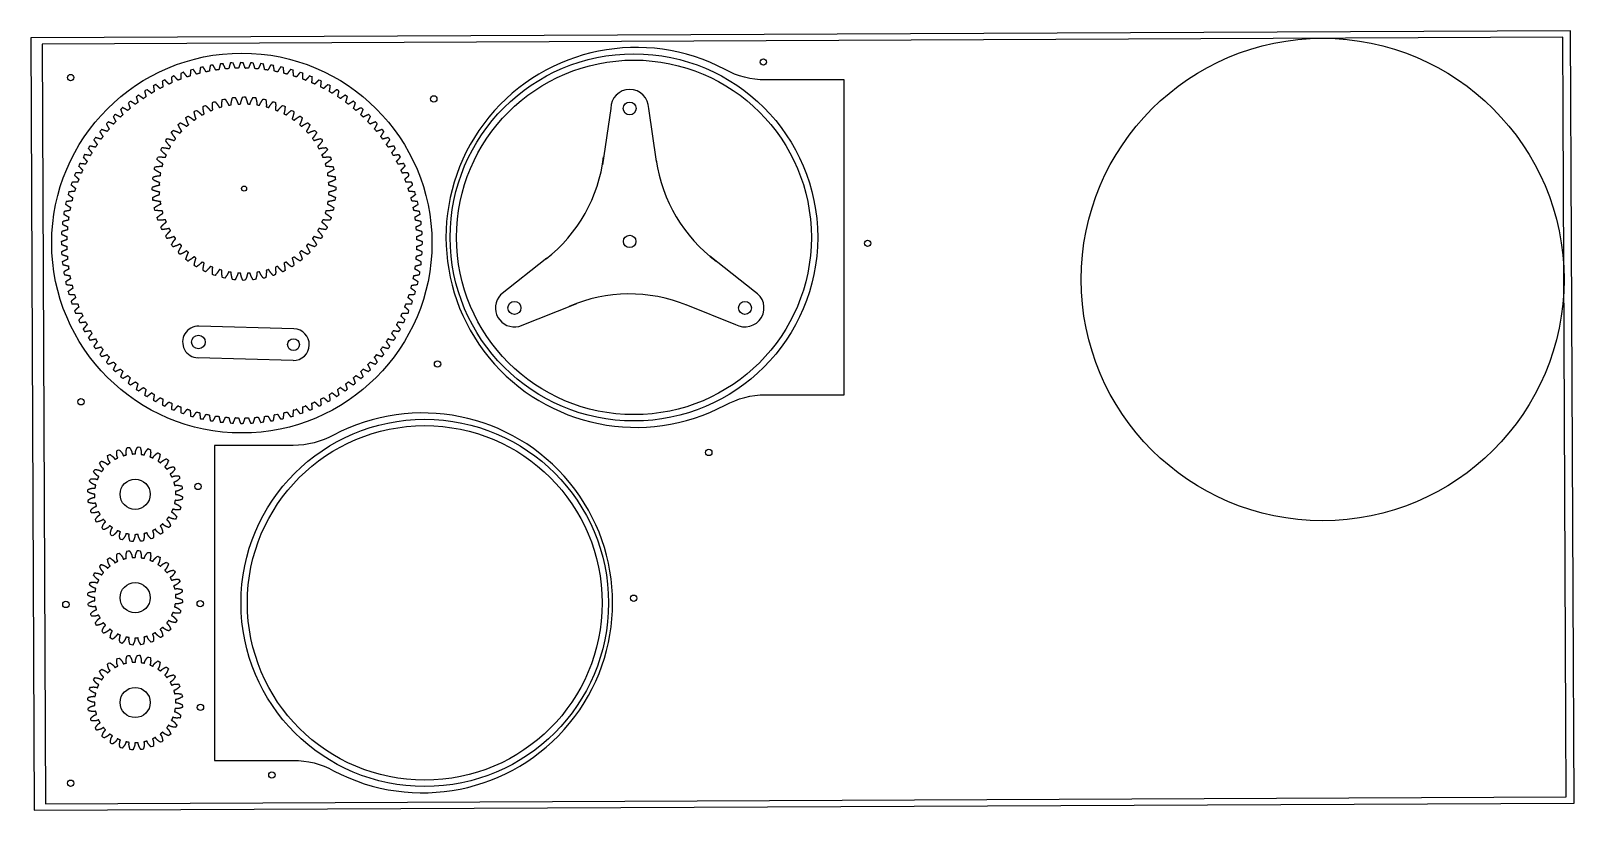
# Model space of a CAD drawing. Header units: inches. Extents: x -53 to 2382, y -31 to 1200.
import ezdxf

# ---------------------------------------------------------------- set-up
doc = ezdxf.new("R2010")
doc.units = ezdxf.units.IN
doc.header["$MEASUREMENT"] = 0

msp = doc.modelspace()

# ---------------------------------------------------------------- linework, layer by layer
for p, q in [((361.9, 729), (212, 733)), ((360.6, 679), (210.6, 683.1))]:
    msp.add_line(p, q)
for points in [[(-47.7, -31.3), (2382.3, -20.4), (2376.8, 1199.6), (-53.2, 1188.7)], [(-30, -21.3), (2370, -10.4), (2364.6, 1189.6), (-35.4, 1178.7)]]:
    msp.add_lwpolyline(points, close=True)
at = {"linetype": 'Continuous'}
for points in [[(1042.6, 608.3, -0.126419), (1106.2, 624.7), (1230.2, 624.7), (1230.1, 1122.2), (1106.1, 1122.1, -0.126405), (1042.5, 1138.5, 1.661907)], [(424.5, 561.1, -0.126419), (360.9, 544.8), (236.9, 544.8), (236.9, 47.3), (360.9, 47.3, -0.126405), (424.5, 31, 1.661907)]]:
    msp.add_lwpolyline(points, format="xyb", close=True, dxfattribs=at)
for points in [[(934.1, 993.4), (921.9, 1077, 1), (861.9, 1077), (848.9, 988.1)], [(761.3, 840.3), (688.2, 782.6, 0.745381), (717, 732.8), (808.5, 769.2)], [(980.3, 767.2), (1058.8, 736, 1), (1088.8, 788), (1018.3, 843.6)]]:
    msp.add_lwpolyline(points, format="xyb")
for centre, radius in [((1985.4, 806.8), 381), ((279.8, 864.4), 300), ((1102.9, 1150.3), 5), ((9.6, 1125.8), 5), ((582.7, 1092.1), 5), ((891.9, 1077), 10.2), ((283.3, 950.5), 4), ((891.9, 867), 9.85), ((1267.4, 864.1), 5), ((710, 762), 10.2), ((1073.8, 762), 10.2), ((211.3, 708.1), 10.7), ((361.3, 704), 9.35), ((588.6, 673.3), 5), ((25.9, 613.7), 5), ((1016.7, 533.6), 5), ((210.7, 479.9), 5), ((2.1, 293.6), 5), ((214.1, 294.8), 5), ((898.2, 303.5), 5), ((214.5, 131), 5), ((327.2, 24.2), 5), ((9.6, 11.2), 5)]:
    msp.add_circle(centre, radius)
for centre, radius in [((898.6, 873.4), 290), ((898.6, 873.4), 280), ((568.5, 296), 290), ((568.5, 296), 280), ((111.4, 467.6), 23.8), ((111.4, 304.2), 23.8), ((111.4, 138.7), 23.8)]:
    msp.add_circle(centre, radius, dxfattribs=at)
for centre, radius, start, end in [((610.9, 1029.3), 241.5, 308.0961, 353.2206), ((1173, 1029.1), 241.5, 188.0961, 233.2206), ((891.8, 542.5), 241.5, 68.0961, 113.2206), ((211.3, 708.1), 25, 88.4567, 268.4567), ((361.3, 704), 25, 268.4567, 88.4567)]:
    msp.add_arc(centre, radius, start, end)
for points, weights, knots in [([(274.4, 588.2), (272.8, 588.3), (271.3, 588.3), (269.8, 588.4), (269.6, 588.4), (269.4, 588.3), (269.4, 588.1), (269.1, 587.5), (268.9, 586.9), (268.6, 586.2), (267.9, 584.2), (267, 582.1), (265.9, 579.8), (264.5, 579.8), (263.2, 579.9), (261.8, 580), (261, 582.4), (260.3, 584.6), (259.8, 586.7), (259.6, 587.4), (259.4, 588), (259.3, 588.7), (259.2, 588.9), (259.1, 589), (258.9, 589), (257.4, 589.1), (255.8, 589.2), (254.3, 589.4), (254.1, 589.4), (254, 589.3), (253.9, 589.1), (253.6, 588.5), (253.4, 587.9), (253.1, 587.3), (252.2, 585.3), (251.1, 583.2), (249.9, 581), (248.6, 581.1), (247.2, 581.3), (245.9, 581.5), (245.2, 583.9), (244.6, 586.2), (244.2, 588.3), (244.1, 589), (243.9, 589.6), (243.8, 590.3), (243.8, 590.4), (243.7, 590.6), (243.5, 590.6), (242, 590.8), (240.4, 591), (238.9, 591.2), (238.7, 591.3), (238.6, 591.2), (238.5, 591), (238.2, 590.4), (237.9, 589.8), (237.6, 589.2), (236.6, 587.3), (235.4, 585.3), (234.1, 583.1), (232.7, 583.3), (231.4, 583.6), (230.1, 583.8), (229.5, 586.3), (229.1, 588.6), (228.8, 590.7), (228.7, 591.4), (228.6, 592.1), (228.5, 592.7), (228.5, 592.9), (228.4, 593), (228.2, 593.1), (226.7, 593.3), (225.2, 593.6), (223.7, 594), (223.5, 594), (223.3, 593.9), (223.2, 593.8), (222.9, 593.2), (222.6, 592.6), (222.2, 592), (221.1, 590.2), (219.8, 588.2), (218.4, 586.1), (217.1, 586.4), (215.7, 586.7), (214.4, 587), (214, 589.6), (213.7, 591.9), (213.5, 594), (213.5, 594.7), (213.4, 595.4), (213.4, 596), (213.3, 596.2), (213.2, 596.3), (213, 596.4), (211.6, 596.8), (210.1, 597.1), (208.6, 597.5), (208.4, 597.6), (208.2, 597.5), (208.1, 597.4), (207.8, 596.8), (207.4, 596.2), (207, 595.7), (205.8, 593.9), (204.4, 592), (202.9, 590), (201.6, 590.4), (200.3, 590.8), (199, 591.1), (198.7, 593.7), (198.5, 596), (198.5, 598.1), (198.4, 598.8), (198.4, 599.5), (198.4, 600.2), (198.4, 600.4), (198.3, 600.5), (198.1, 600.5), (196.7, 601), (195.2, 601.5), (193.7, 601.9), (193.6, 602), (193.4, 601.9), (193.3, 601.8), (192.9, 601.3), (192.5, 600.7), (192.1, 600.2), (190.8, 598.5), (189.3, 596.7), (187.6, 594.8), (186.3, 595.2), (185, 595.6), (183.8, 596.1), (183.6, 598.6), (183.6, 601), (183.7, 603.1), (183.7, 603.8), (183.7, 604.5), (183.7, 605.2), (183.7, 605.3), (183.6, 605.5), (183.5, 605.5), (182, 606.1), (180.6, 606.6), (179.2, 607.2), (179, 607.3), (178.8, 607.2), (178.7, 607.1), (178.3, 606.6), (177.8, 606), (177.4, 605.5), (176, 603.9), (174.4, 602.2), (172.6, 600.4), (171.4, 600.9), (170.1, 601.4), (168.9, 601.9), (168.9, 604.5), (169, 606.8), (169.2, 608.9), (169.2, 609.6), (169.3, 610.3), (169.3, 610.9), (169.3, 611.1), (169.3, 611.3), (169.1, 611.4), (167.7, 612), (166.3, 612.6), (164.9, 613.2), (164.7, 613.3), (164.5, 613.3), (164.4, 613.1), (164, 612.7), (163.5, 612.2), (163, 611.7), (161.6, 610.1), (159.9, 608.5), (158, 606.8), (156.8, 607.4), (155.5, 607.9), (154.3, 608.5), (154.5, 611.1), (154.7, 613.4), (155, 615.5), (155.1, 616.2), (155.2, 616.9), (155.3, 617.5), (155.3, 617.7), (155.2, 617.9), (155.1, 618), (153.7, 618.7), (152.3, 619.4), (151, 620.1), (150.8, 620.2), (150.6, 620.1), (150.5, 620), (150, 619.5), (149.6, 619.1), (149, 618.6), (147.5, 617.2), (145.7, 615.6), (143.7, 614), (142.5, 614.7), (141.4, 615.3), (140.2, 616), (140.5, 618.5), (140.8, 620.8), (141.2, 622.9), (141.4, 623.6), (141.5, 624.3), (141.6, 624.9), (141.7, 625.1), (141.6, 625.3), (141.5, 625.3), (140.1, 626.1), (138.8, 626.9), (137.5, 627.7), (137.3, 627.8), (137.2, 627.8), (137, 627.6), (136.5, 627.2), (136, 626.8), (135.5, 626.3), (133.8, 625), (132, 623.5), (129.9, 622), (128.8, 622.8), (127.6, 623.5), (126.5, 624.2), (126.9, 626.7), (127.4, 629), (127.9, 631.1), (128.1, 631.7), (128.3, 632.4), (128.4, 633), (128.5, 633.2), (128.4, 633.4), (128.3, 633.5), (127, 634.3), (125.7, 635.2), (124.4, 636), (124.3, 636.1), (124.1, 636.1), (124, 636), (123.4, 635.6), (122.9, 635.2), (122.3, 634.8), (120.6, 633.5), (118.7, 632.2), (116.5, 630.8), (115.4, 631.6), (114.3, 632.4), (113.2, 633.2), (113.8, 635.7), (114.4, 637.9), (115.1, 639.9), (115.3, 640.6), (115.5, 641.3), (115.7, 641.9), (115.8, 642.1), (115.7, 642.2), (115.6, 642.3), (114.3, 643.2), (113.1, 644.2), (111.9, 645.1), (111.7, 645.2), (111.5, 645.2), (111.4, 645.1), (110.9, 644.7), (110.3, 644.4), (109.7, 644), (107.9, 642.8), (105.9, 641.6), (103.7, 640.4), (102.6, 641.2), (101.6, 642), (100.5, 642.9), (101.3, 645.3), (102, 647.5), (102.7, 649.5), (103, 650.2), (103.2, 650.8), (103.5, 651.4), (103.5, 651.6), (103.5, 651.8), (103.4, 651.9), (102.2, 652.9), (101, 653.9), (99.8, 654.9), (99.7, 655), (99.5, 655), (99.4, 654.9), (98.8, 654.6), (98.2, 654.2), (97.6, 653.9), (95.8, 652.8), (93.7, 651.7), (91.4, 650.6), (90.4, 651.5), (89.4, 652.4), (88.4, 653.3), (89.3, 655.7), (90.1, 657.9), (91, 659.8), (91.3, 660.4), (91.5, 661.1), (91.8, 661.7), (91.9, 661.8), (91.9, 662), (91.7, 662.1), (90.6, 663.2), (89.5, 664.2), (88.4, 665.3), (88.2, 665.4), (88.1, 665.4), (87.9, 665.4), (87.3, 665), (86.7, 664.7), (86.1, 664.4), (84.2, 663.5), (82.1, 662.5), (79.7, 661.5), (78.8, 662.4), (77.8, 663.4), (76.9, 664.3), (77.8, 666.7), (78.8, 668.8), (79.8, 670.7), (80.1, 671.3), (80.4, 671.9), (80.7, 672.5), (80.8, 672.7), (80.8, 672.9), (80.7, 673), (79.6, 674.1), (78.6, 675.2), (77.5, 676.3), (77.4, 676.5), (77.2, 676.5), (77, 676.4), (76.4, 676.2), (75.8, 675.9), (75.2, 675.6), (73.2, 674.7), (71.1, 673.9), (68.7, 673), (67.8, 674), (66.9, 675), (66, 676), (67.1, 678.3), (68.2, 680.4), (69.2, 682.2), (69.6, 682.8), (69.9, 683.4), (70.3, 684), (70.4, 684.1), (70.4, 684.3), (70.3, 684.5), (69.3, 685.6), (68.3, 686.8), (67.3, 688), (67.2, 688.1), (67, 688.2), (66.8, 688.1), (66.2, 687.8), (65.6, 687.6), (64.9, 687.4), (62.9, 686.6), (60.7, 685.9), (58.3, 685.2), (57.4, 686.2), (56.6, 687.3), (55.7, 688.3), (57, 690.6), (58.2, 692.5), (59.4, 694.3), (59.7, 694.9), (60.1, 695.5), (60.5, 696), (60.6, 696.2), (60.6, 696.3), (60.5, 696.5), (59.6, 697.7), (58.6, 698.9), (57.7, 700.2), (57.6, 700.3), (57.4, 700.4), (57.3, 700.3), (56.6, 700.1), (56, 699.9), (55.3, 699.7), (53.3, 699.1), (51, 698.4), (48.6, 697.9), (47.8, 699), (47, 700.1), (46.2, 701.2), (47.6, 703.3), (48.9, 705.2), (50.2, 706.9), (50.6, 707.5), (51, 708.1), (51.4, 708.6), (51.5, 708.7), (51.5, 708.9), (51.4, 709.1), (50.6, 710.3), (49.7, 711.6), (48.9, 712.9), (48.8, 713), (48.6, 713.1), (48.4, 713), (47.8, 712.9), (47.1, 712.7), (46.4, 712.5), (44.4, 712), (42.1, 711.5), (39.6, 711.1), (38.9, 712.2), (38.1, 713.4), (37.4, 714.5), (38.9, 716.6), (40.3, 718.4), (41.7, 720.1), (42.2, 720.6), (42.6, 721.1), (43, 721.6), (43.1, 721.8), (43.2, 721.9), (43.1, 722.1), (42.3, 723.4), (41.5, 724.7), (40.7, 726.1), (40.6, 726.2), (40.5, 726.3), (40.3, 726.3), (39.7, 726.1), (39, 726), (38.3, 725.9), (36.2, 725.5), (33.9, 725.1), (31.4, 724.8), (30.7, 726), (30, 727.2), (29.4, 728.3), (31, 730.3), (32.5, 732.1), (34, 733.7), (34.5, 734.2), (34.9, 734.7), (35.4, 735.1), (35.5, 735.3), (35.5, 735.4), (35.5, 735.6), (34.7, 737), (34, 738.3), (33.3, 739.7), (33.3, 739.9), (33.1, 739.9), (32.9, 739.9), (32.3, 739.8), (31.6, 739.7), (30.9, 739.6), (28.8, 739.3), (26.5, 739.1), (23.9, 739), (23.3, 740.2), (22.7, 741.4), (22.2, 742.6), (23.9, 744.5), (25.5, 746.2), (27, 747.6), (27.5, 748.1), (28, 748.6), (28.5, 749), (28.7, 749.2), (28.7, 749.3), (28.6, 749.5), (28, 750.9), (27.4, 752.3), (26.7, 753.7), (26.7, 753.9), (26.5, 754), (26.3, 753.9), (25.7, 753.9), (25, 753.8), (24.3, 753.8), (22.2, 753.6), (19.8, 753.5), (17.3, 753.5), (16.8, 754.7), (16.2, 756), (15.7, 757.2), (17.6, 759), (19.3, 760.6), (20.9, 762), (21.4, 762.5), (21.9, 762.9), (22.5, 763.3), (22.6, 763.4), (22.6, 763.6), (22.6, 763.8), (22, 765.2), (21.5, 766.6), (20.9, 768.1), (20.9, 768.2), (20.7, 768.3), (20.5, 768.3), (19.9, 768.3), (19.2, 768.3), (18.5, 768.3), (16.4, 768.2), (14, 768.3), (11.5, 768.4), (11, 769.7), (10.6, 770.9), (10.1, 772.2), (12.1, 773.9), (13.9, 775.4), (15.5, 776.7), (16.1, 777.1), (16.7, 777.5), (17.2, 777.9), (17.3, 778), (17.4, 778.2), (17.3, 778.4), (16.9, 779.8), (16.4, 781.3), (15.9, 782.7), (15.9, 782.9), (15.7, 783), (15.6, 783), (14.9, 783), (14.2, 783.1), (13.5, 783.1), (11.4, 783.2), (9.1, 783.3), (6.5, 783.6), (6.1, 784.9), (5.8, 786.2), (5.4, 787.5), (7.4, 789.1), (9.3, 790.4), (11, 791.6), (11.6, 792), (12.2, 792.4), (12.7, 792.8), (12.9, 792.9), (13, 793), (12.9, 793.2), (12.5, 794.7), (12.1, 796.2), (11.8, 797.7), (11.7, 797.8), (11.6, 798), (11.4, 798), (10.7, 798), (10.1, 798.1), (9.4, 798.1), (7.3, 798.3), (4.9, 798.6), (2.4, 799), (2.1, 800.4), (1.8, 801.7), (1.5, 803), (3.6, 804.5), (5.6, 805.7), (7.4, 806.8), (8, 807.2), (8.6, 807.5), (9.1, 807.9), (9.3, 807.9), (9.4, 808.1), (9.3, 808.3), (9, 809.8), (8.7, 811.3), (8.4, 812.8), (8.4, 813), (8.3, 813.1), (8.1, 813.1), (7.4, 813.2), (6.8, 813.3), (6.1, 813.4), (4, 813.7), (1.7, 814.1), (-0.8, 814.7), (-1, 816), (-1.3, 817.4), (-1.5, 818.7), (0.7, 820), (2.7, 821.2), (4.6, 822.2), (5.2, 822.5), (5.8, 822.8), (6.4, 823.1), (6.6, 823.2), (6.6, 823.4), (6.6, 823.5), (6.4, 825.1), (6.2, 826.6), (6, 828.1), (6, 828.3), (5.8, 828.4), (5.7, 828.4), (5, 828.6), (4.3, 828.7), (3.6, 828.8), (1.6, 829.3), (-0.7, 829.8), (-3.2, 830.5), (-3.3, 831.8), (-3.5, 833.2), (-3.6, 834.5), (-1.4, 835.8), (0.7, 836.8), (2.6, 837.7), (3.3, 838), (3.9, 838.3), (4.5, 838.5), (4.7, 838.6), (4.8, 838.7), (4.8, 838.9), (4.6, 840.4), (4.5, 842), (4.4, 843.5), (4.4, 843.7), (4.2, 843.8), (4.1, 843.9), (3.4, 844), (2.8, 844.2), (2.1, 844.4), (0, 844.9), (-2.2, 845.6), (-4.6, 846.4), (-4.7, 847.8), (-4.8, 849.1), (-4.8, 850.5), (-2.5, 851.6), (-0.4, 852.5), (1.6, 853.3), (2.2, 853.5), (2.9, 853.8), (3.5, 854), (3.7, 854.1), (3.8, 854.2), (3.8, 854.4), (3.7, 855.9), (3.7, 857.5), (3.6, 859), (3.6, 859.2), (3.5, 859.3), (3.3, 859.4), (2.7, 859.6), (2.1, 859.8), (1.4, 860), (-0.6, 860.6), (-2.8, 861.4), (-5.2, 862.4), (-5.2, 863.8), (-5.2, 865.1), (-5.2, 866.5), (-2.8, 867.4), (-0.6, 868.2), (1.4, 868.9), (2.1, 869.1), (2.7, 869.3), (3.3, 869.5), (3.5, 869.6), (3.6, 869.7), (3.6, 869.9), (3.7, 871.4), (3.7, 872.9), (3.8, 874.5), (3.8, 874.7), (3.7, 874.8), (3.5, 874.9), (2.9, 875.1), (2.2, 875.3), (1.6, 875.6), (-0.4, 876.4), (-2.5, 877.3), (-4.8, 878.4), (-4.8, 879.7), (-4.7, 881.1), (-4.6, 882.4), (-2.2, 883.3), (0, 883.9), (2.1, 884.5), (2.8, 884.7), (3.4, 884.8), (4.1, 885), (4.2, 885), (4.4, 885.2), (4.4, 885.4), (4.5, 886.9), (4.6, 888.4), (4.8, 889.9), (4.8, 890.1), (4.7, 890.3), (4.5, 890.3), (3.9, 890.6), (3.3, 890.9), (2.6, 891.2), (0.7, 892.1), (-1.4, 893.1), (-3.6, 894.3), (-3.5, 895.7), (-3.3, 897), (-3.2, 898.4), (-0.7, 899), (1.6, 899.6), (3.6, 900), (4.3, 900.2), (5, 900.3), (5.7, 900.4), (5.8, 900.5), (6, 900.6), (6, 900.8), (6.2, 902.3), (6.4, 903.8), (6.6, 905.3), (6.6, 905.5), (6.6, 905.7), (6.4, 905.7), (5.8, 906), (5.2, 906.3), (4.6, 906.7), (2.7, 907.7), (0.7, 908.8), (-1.5, 910.2), (-1.3, 911.5), (-1, 912.8), (-0.8, 914.2), (1.7, 914.7), (4, 915.1), (6.1, 915.5), (6.8, 915.6), (7.4, 915.7), (8.1, 915.7), (8.3, 915.8), (8.4, 915.9), (8.4, 916.1), (8.7, 917.6), (9, 919.1), (9.3, 920.6), (9.4, 920.8), (9.3, 920.9), (9.1, 921), (8.6, 921.3), (8, 921.7), (7.4, 922), (5.6, 923.1), (3.6, 924.4), (1.5, 925.9), (1.8, 927.2), (2.1, 928.5), (2.4, 929.8), (4.9, 930.2), (7.3, 930.5), (9.4, 930.7), (10.1, 930.8), (10.7, 930.8), (11.4, 930.9), (11.6, 930.9), (11.7, 931), (11.8, 931.2), (12.1, 932.7), (12.5, 934.2), (12.9, 935.7), (13, 935.8), (12.9, 936), (12.7, 936.1), (12.2, 936.5), (11.6, 936.8), (11, 937.2), (9.3, 938.4), (7.4, 939.8), (5.4, 941.4), (5.8, 942.7), (6.1, 944), (6.5, 945.3), (9.1, 945.5), (11.4, 945.7), (13.5, 945.8), (14.2, 945.8), (14.9, 945.8), (15.6, 945.8), (15.7, 945.8), (15.9, 945.9), (15.9, 946.1), (16.4, 947.6), (16.9, 949.1), (17.3, 950.5), (17.4, 950.7), (17.3, 950.9), (17.2, 951), (16.7, 951.3), (16.1, 951.8), (15.5, 952.2), (13.9, 953.5), (12.1, 955), (10.1, 956.6), (10.6, 957.9), (11, 959.2), (11.5, 960.5), (14, 960.6), (16.4, 960.6), (18.5, 960.6), (19.2, 960.6), (19.9, 960.6), (20.5, 960.5), (20.7, 960.5), (20.9, 960.6), (20.9, 960.8), (21.5, 962.2), (22, 963.7), (22.6, 965.1), (22.6, 965.3), (22.6, 965.4), (22.5, 965.5), (21.9, 966), (21.4, 966.4), (20.9, 966.9), (19.3, 968.2), (17.6, 969.8), (15.7, 971.6), (16.2, 972.9), (16.8, 974.1), (17.3, 975.4), (19.8, 975.4), (22.2, 975.3), (24.3, 975.1), (25, 975), (25.7, 975), (26.3, 974.9), (26.5, 974.9), (26.7, 975), (26.7, 975.2), (27.4, 976.6), (28, 978), (28.6, 979.4), (28.7, 979.5), (28.7, 979.7), (28.5, 979.8), (28, 980.3), (27.5, 980.7), (27, 981.2), (25.5, 982.7), (23.9, 984.4), (22.2, 986.3), (22.7, 987.5), (23.3, 988.7), (23.9, 989.9), (26.5, 989.8), (28.8, 989.5), (30.9, 989.2), (31.6, 989.2), (32.3, 989.1), (32.9, 989), (33.1, 988.9), (33.3, 989), (33.3, 989.2), (34, 990.5), (34.7, 991.9), (35.5, 993.3), (35.5, 993.4), (35.5, 993.6), (35.4, 993.7), (34.9, 994.2), (34.5, 994.7), (34, 995.2), (32.5, 996.8), (31, 998.5), (29.4, 1000.5), (30, 1001.7), (30.7, 1002.9), (31.4, 1004.1), (33.9, 1003.8), (36.2, 1003.4), (38.3, 1003), (39, 1002.9), (39.7, 1002.7), (40.3, 1002.6), (40.5, 1002.6), (40.6, 1002.6), (40.7, 1002.8), (41.5, 1004.1), (42.3, 1005.4), (43.1, 1006.8), (43.2, 1006.9), (43.1, 1007.1), (43, 1007.2), (42.6, 1007.7), (42.2, 1008.2), (41.7, 1008.8), (40.3, 1010.4), (38.9, 1012.3), (37.4, 1014.3), (38.1, 1015.5), (38.9, 1016.6), (39.6, 1017.8), (42.1, 1017.3), (44.4, 1016.8), (46.4, 1016.3), (47.1, 1016.2), (47.8, 1016), (48.4, 1015.8), (48.6, 1015.8), (48.8, 1015.8), (48.9, 1016), (49.7, 1017.3), (50.6, 1018.5), (51.4, 1019.8), (51.5, 1020), (51.5, 1020.1), (51.4, 1020.3), (51, 1020.8), (50.6, 1021.3), (50.2, 1021.9), (48.9, 1023.6), (47.6, 1025.5), (46.2, 1027.7), (47, 1028.8), (47.8, 1029.9), (48.6, 1031), (51, 1030.4), (53.3, 1029.8), (55.3, 1029.2), (56, 1029), (56.6, 1028.8), (57.3, 1028.5), (57.4, 1028.5), (57.6, 1028.5), (57.7, 1028.7), (58.6, 1029.9), (59.6, 1031.2), (60.5, 1032.4), (60.6, 1032.5), (60.6, 1032.7), (60.5, 1032.8), (60.1, 1033.4), (59.7, 1034), (59.4, 1034.5), (58.2, 1036.3), (57, 1038.3), (55.7, 1040.5), (56.6, 1041.6), (57.4, 1042.7), (58.3, 1043.7), (60.7, 1043), (62.9, 1042.2), (64.9, 1041.5), (65.6, 1041.3), (66.2, 1041), (66.8, 1040.8), (67, 1040.7), (67.2, 1040.7), (67.3, 1040.9), (68.3, 1042.1), (69.3, 1043.2), (70.3, 1044.4), (70.4, 1044.5), (70.4, 1044.7), (70.3, 1044.9), (69.9, 1045.4), (69.6, 1046), (69.2, 1046.6), (68.2, 1048.5), (67.1, 1050.5), (66, 1052.8), (66.9, 1053.8), (67.8, 1054.8), (68.7, 1055.8), (71.1, 1055), (73.2, 1054.1), (75.2, 1053.3), (75.8, 1053), (76.4, 1052.7), (77, 1052.4), (77.2, 1052.4), (77.4, 1052.4), (77.5, 1052.5), (78.6, 1053.7), (79.6, 1054.8), (80.7, 1055.9), (80.8, 1056), (80.8, 1056.2), (80.7, 1056.3), (80.4, 1056.9), (80.1, 1057.5), (79.8, 1058.2), (78.8, 1060), (77.8, 1062.2), (76.9, 1064.5), (77.8, 1065.5), (78.8, 1066.4), (79.7, 1067.4), (82.1, 1066.4), (84.2, 1065.4), (86.1, 1064.5), (86.7, 1064.1), (87.3, 1063.8), (87.9, 1063.5), (88.1, 1063.4), (88.2, 1063.4), (88.4, 1063.6), (89.5, 1064.6), (90.6, 1065.7), (91.7, 1066.7), (91.9, 1066.9), (91.9, 1067), (91.8, 1067.2), (91.5, 1067.8), (91.3, 1068.4), (91, 1069.1), (90.1, 1071), (89.3, 1073.2), (88.4, 1075.6), (89.4, 1076.5), (90.4, 1077.4), (91.4, 1078.3), (93.7, 1077.2), (95.8, 1076.1), (97.6, 1075), (98.2, 1074.6), (98.8, 1074.3), (99.4, 1074), (99.5, 1073.9), (99.7, 1073.9), (99.8, 1074), (101, 1075), (102.2, 1076), (103.4, 1077), (103.5, 1077.1), (103.5, 1077.3), (103.5, 1077.4), (103.2, 1078), (103, 1078.7), (102.7, 1079.3), (102, 1081.3), (101.3, 1083.5), (100.5, 1086), (101.6, 1086.8), (102.6, 1087.7), (103.7, 1088.5), (105.9, 1087.3), (107.9, 1086), (109.7, 1084.9), (110.3, 1084.5), (110.9, 1084.1), (111.4, 1083.7), (111.5, 1083.6), (111.7, 1083.6), (111.9, 1083.8), (113.1, 1084.7), (114.3, 1085.6), (115.6, 1086.5), (115.7, 1086.6), (115.8, 1086.8), (115.7, 1087), (115.5, 1087.6), (115.3, 1088.2), (115.1, 1088.9), (114.4, 1091), (113.8, 1093.2), (113.2, 1095.7), (114.3, 1096.5), (115.4, 1097.3), (116.5, 1098), (118.7, 1096.7), (120.6, 1095.3), (122.3, 1094.1), (122.9, 1093.7), (123.4, 1093.2), (124, 1092.8), (124.1, 1092.7), (124.3, 1092.7), (124.4, 1092.8), (125.7, 1093.7), (127, 1094.5), (128.3, 1095.4), (128.4, 1095.5), (128.5, 1095.7), (128.4, 1095.8), (128.3, 1096.5), (128.1, 1097.1), (127.9, 1097.8), (127.4, 1099.9), (126.9, 1102.2), (126.5, 1104.7), (127.6, 1105.4), (128.8, 1106.1), (129.9, 1106.8), (132, 1105.3), (133.8, 1103.9), (135.5, 1102.5), (136, 1102.1), (136.5, 1101.7), (137, 1101.2), (137.2, 1101.1), (137.3, 1101.1), (137.5, 1101.2), (138.8, 1102), (140.1, 1102.8), (141.5, 1103.5), (141.6, 1103.6), (141.7, 1103.8), (141.6, 1104), (141.5, 1104.6), (141.4, 1105.3), (141.2, 1106), (140.8, 1108), (140.5, 1110.4), (140.2, 1112.9), (141.4, 1113.5), (142.5, 1114.2), (143.7, 1114.8), (145.7, 1113.2), (147.5, 1111.7), (149, 1110.3), (149.6, 1109.8), (150, 1109.3), (150.5, 1108.9), (150.6, 1108.7), (150.8, 1108.7), (151, 1108.8), (152.3, 1109.5), (153.7, 1110.2), (155.1, 1110.9), (155.2, 1111), (155.3, 1111.1), (155.3, 1111.3), (155.2, 1112), (155.1, 1112.6), (155, 1113.3), (154.7, 1115.5), (154.5, 1117.8), (154.3, 1120.3), (155.5, 1120.9), (156.8, 1121.5), (158, 1122.1), (159.9, 1120.4), (161.6, 1118.7), (163, 1117.2), (163.5, 1116.7), (164, 1116.2), (164.4, 1115.7), (164.5, 1115.6), (164.7, 1115.6), (164.9, 1115.6), (166.3, 1116.3), (167.7, 1116.9), (169.1, 1117.5), (169.3, 1117.6), (169.3, 1117.7), (169.3, 1117.9), (169.3, 1118.6), (169.2, 1119.2), (169.2, 1120), (169, 1122.1), (168.9, 1124.4), (168.9, 1127), (170.1, 1127.5), (171.4, 1128), (172.6, 1128.5), (174.4, 1126.7), (176, 1125), (177.4, 1123.4), (177.8, 1122.8), (178.3, 1122.3), (178.7, 1121.8), (178.8, 1121.7), (179, 1121.6), (179.2, 1121.7), (180.6, 1122.2), (182, 1122.8), (183.5, 1123.3), (183.6, 1123.4), (183.7, 1123.5), (183.7, 1123.7), (183.7, 1124.4), (183.7, 1125.1), (183.7, 1125.8), (183.6, 1127.9), (183.6, 1130.2), (183.8, 1132.8), (185, 1133.2), (186.3, 1133.7), (187.6, 1134.1), (189.3, 1132.2), (190.8, 1130.4), (192.1, 1128.7), (192.5, 1128.1), (192.9, 1127.6), (193.3, 1127.1), (193.4, 1126.9), (193.6, 1126.9), (193.7, 1126.9), (195.2, 1127.4), (196.7, 1127.9), (198.1, 1128.3), (198.3, 1128.4), (198.4, 1128.5), (198.4, 1128.7), (198.4, 1129.3), (198.4, 1130), (198.5, 1130.7), (198.5, 1132.9), (198.7, 1135.2), (199, 1137.7), (200.3, 1138.1), (201.6, 1138.5), (202.9, 1138.8), (204.4, 1136.8), (205.8, 1135), (207, 1133.2), (207.4, 1132.6), (207.8, 1132.1), (208.1, 1131.5), (208.2, 1131.3), (208.4, 1131.3), (208.6, 1131.3), (210.1, 1131.7), (211.6, 1132.1), (213, 1132.5), (213.2, 1132.5), (213.3, 1132.7), (213.4, 1132.8), (213.4, 1133.5), (213.5, 1134.2), (213.5, 1134.9), (213.7, 1137), (214, 1139.3), (214.4, 1141.8), (215.7, 1142.1), (217.1, 1142.4), (218.4, 1142.7), (219.8, 1140.6), (221.1, 1138.7), (222.2, 1136.9), (222.6, 1136.3), (222.9, 1135.7), (223.2, 1135.1), (223.3, 1134.9), (223.5, 1134.9), (223.7, 1134.9), (225.2, 1135.2), (226.7, 1135.5), (228.2, 1135.8), (228.4, 1135.8), (228.5, 1136), (228.5, 1136.1), (228.6, 1136.8), (228.7, 1137.5), (228.8, 1138.2), (229.1, 1140.3), (229.5, 1142.6), (230.1, 1145.1), (231.4, 1145.3), (232.7, 1145.5), (234.1, 1145.7), (235.4, 1143.6), (236.6, 1141.5), (237.6, 1139.7), (237.9, 1139), (238.2, 1138.4), (238.5, 1137.8), (238.6, 1137.7), (238.7, 1137.6), (238.9, 1137.6), (240.4, 1137.9), (242, 1138.1), (243.5, 1138.3), (243.7, 1138.3), (243.8, 1138.4), (243.8, 1138.6), (243.9, 1139.2), (244.1, 1139.9), (244.2, 1140.6), (244.6, 1142.7), (245.2, 1145), (245.9, 1147.4), (247.2, 1147.6), (248.6, 1147.7), (249.9, 1147.9), (251.1, 1145.6), (252.2, 1143.5), (253.1, 1141.6), (253.4, 1141), (253.6, 1140.3), (253.9, 1139.7), (254, 1139.6), (254.1, 1139.5), (254.3, 1139.5), (255.8, 1139.6), (257.4, 1139.8), (258.9, 1139.9), (259.1, 1139.9), (259.2, 1140), (259.3, 1140.2), (259.4, 1140.8), (259.6, 1141.5), (259.8, 1142.2), (260.3, 1144.2), (261, 1146.5), (261.8, 1148.9), (263.2, 1148.9), (264.5, 1149), (265.9, 1149.1), (267, 1146.8), (267.9, 1144.6), (268.6, 1142.7), (268.9, 1142), (269.1, 1141.4), (269.4, 1140.7), (269.4, 1140.6), (269.6, 1140.5), (269.8, 1140.5), (271.3, 1140.5), (272.8, 1140.6), (274.4, 1140.6), (274.5, 1140.6), (274.7, 1140.7), (274.7, 1140.9), (274.9, 1141.5), (275.1, 1142.2), (275.4, 1142.9), (276, 1144.9), (276.8, 1147.1), (277.8, 1149.4), (279.1, 1149.4), (280.5, 1149.4), (281.8, 1149.4), (282.8, 1147.1), (283.6, 1144.9), (284.3, 1142.9), (284.5, 1142.2), (284.7, 1141.5), (284.9, 1140.9), (284.9, 1140.7), (285.1, 1140.6), (285.3, 1140.6), (286.8, 1140.6), (288.3, 1140.5), (289.9, 1140.5), (290, 1140.5), (290.2, 1140.6), (290.3, 1140.7), (290.5, 1141.4), (290.7, 1142), (291, 1142.7), (291.8, 1144.6), (292.7, 1146.8), (293.8, 1149.1), (295.1, 1149), (296.5, 1148.9), (297.8, 1148.9), (298.6, 1146.5), (299.3, 1144.2), (299.9, 1142.2), (300.1, 1141.5), (300.2, 1140.8), (300.4, 1140.2), (300.4, 1140), (300.6, 1139.9), (300.7, 1139.9), (302.3, 1139.8), (303.8, 1139.6), (305.3, 1139.5), (305.5, 1139.5), (305.7, 1139.6), (305.7, 1139.7), (306, 1140.3), (306.3, 1141), (306.6, 1141.6), (307.4, 1143.5), (308.5, 1145.6), (309.7, 1147.9), (311.1, 1147.7), (312.4, 1147.6), (313.7, 1147.4), (314.4, 1145), (315, 1142.7), (315.4, 1140.6), (315.6, 1139.9), (315.7, 1139.2), (315.8, 1138.6), (315.8, 1138.4), (316, 1138.3), (316.1, 1138.3), (317.7, 1138.1), (319.2, 1137.9), (320.7, 1137.6), (320.9, 1137.6), (321, 1137.7), (321.1, 1137.8), (321.4, 1138.4), (321.7, 1139), (322.1, 1139.7), (323.1, 1141.5), (324.2, 1143.6), (325.6, 1145.7), (326.9, 1145.5), (328.2, 1145.3), (329.6, 1145.1), (330.1, 1142.6), (330.5, 1140.3), (330.8, 1138.2), (330.9, 1137.5), (331, 1136.8), (331.1, 1136.1), (331.1, 1136), (331.3, 1135.8), (331.4, 1135.8), (333, 1135.5), (334.5, 1135.2), (336, 1134.9), (336.1, 1134.9), (336.3, 1134.9), (336.4, 1135.1), (336.7, 1135.7), (337.1, 1136.3), (337.4, 1136.9), (338.5, 1138.7), (339.8, 1140.6), (341.3, 1142.7), (342.6, 1142.4), (343.9, 1142.1), (345.2, 1141.8), (345.6, 1139.3), (345.9, 1137), (346.1, 1134.9), (346.2, 1134.2), (346.2, 1133.5), (346.3, 1132.8), (346.3, 1132.7), (346.4, 1132.5), (346.6, 1132.5), (348.1, 1132.1), (349.6, 1131.7), (351, 1131.3), (351.2, 1131.3), (351.4, 1131.3), (351.5, 1131.5), (351.8, 1132.1), (352.2, 1132.6), (352.6, 1133.2), (353.8, 1135), (355.2, 1136.8), (356.8, 1138.8), (358.1, 1138.5), (359.4, 1138.1), (360.7, 1137.7), (360.9, 1135.2), (361.1, 1132.9), (361.2, 1130.7), (361.2, 1130), (361.2, 1129.3), (361.2, 1128.7), (361.2, 1128.5), (361.3, 1128.4), (361.5, 1128.3), (363, 1127.9), (364.4, 1127.4), (365.9, 1126.9), (366.1, 1126.9), (366.2, 1126.9), (366.3, 1127.1), (366.7, 1127.6), (367.1, 1128.1), (367.6, 1128.7), (368.9, 1130.4), (370.3, 1132.2), (372, 1134.1), (373.3, 1133.7), (374.6, 1133.2), (375.9, 1132.8), (376, 1130.2), (376, 1127.9), (376, 1125.8), (376, 1125.1), (375.9, 1124.4), (375.9, 1123.7), (375.9, 1123.5), (376, 1123.4), (376.2, 1123.3), (377.6, 1122.8), (379, 1122.2), (380.5, 1121.7), (380.6, 1121.6), (380.8, 1121.7), (380.9, 1121.8), (381.3, 1122.3), (381.8, 1122.8), (382.2, 1123.4), (383.6, 1125), (385.2, 1126.7), (387, 1128.5), (388.3, 1128), (389.5, 1127.5), (390.7, 1127), (390.7, 1124.4), (390.6, 1122.1), (390.5, 1120), (390.4, 1119.2), (390.4, 1118.6), (390.3, 1117.9), (390.3, 1117.7), (390.4, 1117.6), (390.5, 1117.5), (391.9, 1116.9), (393.3, 1116.3), (394.7, 1115.6), (394.9, 1115.6), (395.1, 1115.6), (395.2, 1115.7), (395.6, 1116.2), (396.1, 1116.7), (396.6, 1117.2), (398.1, 1118.7), (399.7, 1120.4), (401.6, 1122.1), (402.9, 1121.5), (404.1, 1120.9), (405.3, 1120.3), (405.1, 1117.8), (404.9, 1115.5), (404.6, 1113.3), (404.5, 1112.6), (404.4, 1112), (404.3, 1111.3), (404.3, 1111.1), (404.4, 1111), (404.6, 1110.9), (405.9, 1110.2), (407.3, 1109.5), (408.6, 1108.8), (408.8, 1108.7), (409, 1108.7), (409.1, 1108.9), (409.6, 1109.3), (410.1, 1109.8), (410.6, 1110.3), (412.1, 1111.7), (413.9, 1113.2), (415.9, 1114.8), (417.1, 1114.2), (418.3, 1113.5), (419.4, 1112.9), (419.1, 1110.4), (418.8, 1108), (418.4, 1106), (418.3, 1105.3), (418.1, 1104.6), (418, 1104), (417.9, 1103.8), (418, 1103.6), (418.2, 1103.5), (419.5, 1102.8), (420.8, 1102), (422.1, 1101.2), (422.3, 1101.1), (422.5, 1101.1), (422.6, 1101.2), (423.1, 1101.7), (423.6, 1102.1), (424.2, 1102.5), (425.8, 1103.9), (427.7, 1105.3), (429.7, 1106.8), (430.9, 1106.1), (432, 1105.4), (433.2, 1104.7), (432.7, 1102.2), (432.2, 1099.9), (431.7, 1097.8), (431.5, 1097.1), (431.4, 1096.5), (431.2, 1095.8), (431.1, 1095.7), (431.2, 1095.5), (431.4, 1095.4), (432.6, 1094.5), (433.9, 1093.7), (435.2, 1092.8), (435.3, 1092.7), (435.5, 1092.7), (435.7, 1092.8), (436.2, 1093.2), (436.7, 1093.7), (437.3, 1094.1), (439, 1095.3), (440.9, 1096.7), (443.1, 1098), (444.2, 1097.3), (445.3, 1096.5), (446.4, 1095.7), (445.8, 1093.2), (445.2, 1091), (444.6, 1088.9), (444.3, 1088.2), (444.1, 1087.6), (443.9, 1087), (443.9, 1086.8), (443.9, 1086.6), (444.1, 1086.5), (445.3, 1085.6), (446.5, 1084.7), (447.8, 1083.8), (447.9, 1083.6), (448.1, 1083.6), (448.2, 1083.7), (448.8, 1084.1), (449.3, 1084.5), (449.9, 1084.9), (451.7, 1086), (453.7, 1087.3), (455.9, 1088.5), (457, 1087.7), (458, 1086.8), (459.1, 1086), (458.4, 1083.5), (457.6, 1081.3), (456.9, 1079.3), (456.6, 1078.7), (456.4, 1078), (456.2, 1077.4), (456.1, 1077.3), (456.1, 1077.1), (456.3, 1077), (457.5, 1076), (458.6, 1075), (459.8, 1074), (459.9, 1073.9), (460.1, 1073.9), (460.3, 1074), (460.8, 1074.3), (461.4, 1074.6), (462, 1075), (463.9, 1076.1), (465.9, 1077.2), (468.2, 1078.3), (469.2, 1077.4), (470.2, 1076.5), (471.2, 1075.6), (470.4, 1073.2), (469.5, 1071), (468.7, 1069.1), (468.4, 1068.4), (468.1, 1067.8), (467.8, 1067.2), (467.7, 1067), (467.8, 1066.9), (467.9, 1066.7), (469, 1065.7), (470.1, 1064.6), (471.3, 1063.6), (471.4, 1063.4), (471.6, 1063.4), (471.7, 1063.5), (472.3, 1063.8), (472.9, 1064.1), (473.5, 1064.5), (475.4, 1065.4), (477.5, 1066.4), (479.9, 1067.4), (480.9, 1066.4), (481.8, 1065.5), (482.8, 1064.5), (481.8, 1062.2), (480.8, 1060), (479.8, 1058.2), (479.5, 1057.5), (479.2, 1056.9), (478.9, 1056.3), (478.8, 1056.2), (478.8, 1056), (479, 1055.9), (480, 1054.8), (481.1, 1053.7), (482.1, 1052.5), (482.2, 1052.4), (482.4, 1052.4), (482.6, 1052.4), (483.2, 1052.7), (483.8, 1053), (484.4, 1053.3), (486.4, 1054.1), (488.6, 1055), (491, 1055.8), (491.9, 1054.8), (492.8, 1053.8), (493.7, 1052.8), (492.5, 1050.5), (491.4, 1048.5), (490.4, 1046.6), (490, 1046), (489.7, 1045.4), (489.3, 1044.9), (489.2, 1044.7), (489.3, 1044.5), (489.4, 1044.4), (490.4, 1043.2), (491.4, 1042.1), (492.3, 1040.9), (492.5, 1040.7), (492.6, 1040.7), (492.8, 1040.8), (493.4, 1041), (494.1, 1041.3), (494.7, 1041.5), (496.7, 1042.2), (498.9, 1043), (501.4, 1043.7), (502.2, 1042.7), (503.1, 1041.6), (503.9, 1040.5), (502.6, 1038.3), (501.4, 1036.3), (500.3, 1034.5), (499.9, 1034), (499.5, 1033.4), (499.1, 1032.8), (499, 1032.7), (499, 1032.5), (499.1, 1032.4), (500.1, 1031.2), (501, 1029.9), (501.9, 1028.7), (502, 1028.5), (502.2, 1028.5), (502.4, 1028.5), (503, 1028.8), (503.6, 1029), (504.3, 1029.2), (506.3, 1029.8), (508.6, 1030.4), (511.1, 1031), (511.9, 1029.9), (512.6, 1028.8), (513.4, 1027.7), (512, 1025.5), (510.7, 1023.6), (509.5, 1021.9), (509, 1021.3), (508.6, 1020.8), (508.2, 1020.3), (508.1, 1020.1), (508.1, 1020), (508.2, 1019.8), (509.1, 1018.5), (509.9, 1017.3), (510.8, 1016), (510.9, 1015.8), (511, 1015.8), (511.2, 1015.8), (511.8, 1016), (512.5, 1016.2), (513.2, 1016.3), (515.2, 1016.8), (517.5, 1017.3), (520, 1017.8), (520.8, 1016.6), (521.5, 1015.5), (522.2, 1014.3), (520.7, 1012.3), (519.3, 1010.4), (517.9, 1008.8), (517.5, 1008.2), (517, 1007.7), (516.6, 1007.2), (516.5, 1007.1), (516.5, 1006.9), (516.6, 1006.8), (517.4, 1005.4), (518.1, 1004.1), (518.9, 1002.8), (519, 1002.6), (519.2, 1002.6), (519.3, 1002.6), (520, 1002.7), (520.6, 1002.9), (521.3, 1003), (523.4, 1003.4), (525.7, 1003.8), (528.3, 1004.1), (528.9, 1002.9), (529.6, 1001.7), (530.2, 1000.5), (528.6, 998.5), (527.1, 996.8), (525.6, 995.2), (525.2, 994.7), (524.7, 994.2), (524.2, 993.7), (524.1, 993.6), (524.1, 993.4), (524.2, 993.3), (524.9, 991.9), (525.6, 990.5), (526.3, 989.2), (526.4, 989), (526.5, 988.9), (526.7, 989), (527.4, 989.1), (528, 989.2), (528.7, 989.2), (530.8, 989.5), (533.2, 989.8), (535.7, 989.9), (536.3, 988.7), (536.9, 987.5), (537.5, 986.3), (535.8, 984.4), (534.1, 982.7), (532.6, 981.2), (532.1, 980.7), (531.6, 980.3), (531.1, 979.8), (531, 979.7), (530.9, 979.5), (531, 979.4), (531.6, 978), (532.3, 976.6), (532.9, 975.2), (533, 975), (533.1, 974.9), (533.3, 974.9), (534, 975), (534.6, 975), (535.3, 975.1), (537.5, 975.3), (539.8, 975.4), (542.3, 975.4), (542.9, 974.1), (543.4, 972.9), (543.9, 971.6), (542.1, 969.8), (540.4, 968.2), (538.7, 966.9), (538.2, 966.4), (537.7, 966), (537.2, 965.5), (537, 965.4), (537, 965.3), (537.1, 965.1), (537.6, 963.7), (538.2, 962.2), (538.7, 960.8), (538.8, 960.6), (538.9, 960.5), (539.1, 960.5), (539.8, 960.6), (540.4, 960.6), (541.1, 960.6), (543.3, 960.6), (545.6, 960.6), (548.1, 960.5), (548.6, 959.2), (549, 957.9), (549.5, 956.6), (547.6, 955), (545.8, 953.5), (544.1, 952.2), (543.5, 951.8), (543, 951.3), (542.4, 951), (542.3, 950.9), (542.2, 950.7), (542.3, 950.5), (542.8, 949.1), (543.2, 947.6), (543.7, 946.1), (543.8, 945.9), (543.9, 945.8), (544.1, 945.8), (544.7, 945.8), (545.4, 945.8), (546.1, 945.8), (548.2, 945.7), (550.6, 945.5), (553.1, 945.3), (553.5, 944), (553.9, 942.7), (554.2, 941.4), (552.2, 939.8), (550.3, 938.4), (548.6, 937.2), (548, 936.8), (547.4, 936.5), (546.9, 936.1), (546.7, 936), (546.7, 935.8), (546.7, 935.7), (547.1, 934.2), (547.5, 932.7), (547.9, 931.2), (547.9, 931), (548, 930.9), (548.2, 930.9), (548.9, 930.8), (549.6, 930.8), (550.3, 930.7), (552.4, 930.5), (554.7, 930.2), (557.2, 929.8), (557.5, 928.5), (557.8, 927.2), (558.1, 925.9), (556, 924.4), (554.1, 923.1), (552.2, 922), (551.6, 921.7), (551.1, 921.3), (550.5, 921), (550.3, 920.9), (550.2, 920.8), (550.3, 920.6), (550.6, 919.1), (550.9, 917.6), (551.2, 916.1), (551.2, 915.9), (551.3, 915.8), (551.5, 915.7), (552.2, 915.7), (552.9, 915.6), (553.6, 915.5), (555.7, 915.1), (558, 914.7), (560.4, 914.2), (560.7, 912.8), (560.9, 911.5), (561.1, 910.2), (559, 908.8), (556.9, 907.7), (555, 906.7), (554.4, 906.3), (553.8, 906), (553.2, 905.7), (553.1, 905.7), (553, 905.5), (553, 905.3), (553.2, 903.8), (553.5, 902.3), (553.7, 900.8), (553.7, 900.6), (553.8, 900.5), (554, 900.4), (554.6, 900.3), (555.3, 900.2), (556, 900), (558.1, 899.6), (560.3, 899), (562.8, 898.4), (562.9, 897), (563.1, 895.7), (563.2, 894.3), (561, 893.1), (558.9, 892.1), (557, 891.2), (556.3, 890.9), (555.7, 890.6), (555.1, 890.3), (554.9, 890.3), (554.9, 890.1), (554.9, 889.9), (555, 888.4), (555.1, 886.9), (555.3, 885.4), (555.3, 885.2), (555.4, 885), (555.6, 885), (556.2, 884.8), (556.9, 884.7), (557.5, 884.5), (559.6, 883.9), (561.8, 883.3), (564.2, 882.4), (564.3, 881.1), (564.4, 879.7), (564.5, 878.4), (562.2, 877.3), (560, 876.4), (558, 875.6), (557.4, 875.3), (556.7, 875.1), (556.1, 874.9), (556, 874.8), (555.9, 874.7), (555.9, 874.5), (555.9, 872.9), (556, 871.4), (556, 869.9), (556, 869.7), (556.1, 869.6), (556.3, 869.5), (556.9, 869.3), (557.6, 869.1), (558.2, 868.9), (560.2, 868.2), (562.4, 867.4), (564.8, 866.5), (564.8, 865.1), (564.8, 863.8), (564.8, 862.4), (562.4, 861.4), (560.2, 860.6), (558.2, 860), (557.6, 859.8), (556.9, 859.6), (556.3, 859.4), (556.1, 859.3), (556, 859.2), (556, 859), (556, 857.5), (555.9, 855.9), (555.9, 854.4), (555.9, 854.2), (556, 854.1), (556.1, 854), (556.7, 853.8), (557.4, 853.5), (558, 853.3), (560, 852.5), (562.2, 851.6), (564.5, 850.5), (564.4, 849.1), (564.3, 847.8), (564.2, 846.4), (561.8, 845.6), (559.6, 844.9), (557.5, 844.4), (556.9, 844.2), (556.2, 844), (555.6, 843.9), (555.4, 843.8), (555.3, 843.7), (555.3, 843.5), (555.1, 842), (555, 840.4), (554.9, 838.9), (554.9, 838.7), (554.9, 838.6), (555.1, 838.5), (555.7, 838.3), (556.3, 838), (557, 837.7), (558.9, 836.8), (561, 835.8), (563.2, 834.5), (563.1, 833.2), (562.9, 831.8), (562.8, 830.5), (560.3, 829.8), (558.1, 829.3), (556, 828.8), (555.3, 828.7), (554.6, 828.6), (554, 828.4), (553.8, 828.4), (553.7, 828.3), (553.7, 828.1), (553.5, 826.6), (553.2, 825.1), (553, 823.5), (553, 823.4), (553.1, 823.2), (553.2, 823.1), (553.8, 822.8), (554.4, 822.5), (555, 822.2), (556.9, 821.2), (559, 820), (561.1, 818.7), (560.9, 817.4), (560.7, 816), (560.4, 814.7), (558, 814.1), (555.7, 813.7), (553.6, 813.4), (552.9, 813.3), (552.2, 813.2), (551.5, 813.1), (551.3, 813.1), (551.2, 813), (551.2, 812.8), (550.9, 811.3), (550.6, 809.8), (550.3, 808.3), (550.2, 808.1), (550.3, 807.9), (550.5, 807.9), (551.1, 807.5), (551.6, 807.2), (552.2, 806.8), (554.1, 805.7), (556, 804.5), (558.1, 803), (557.8, 801.7), (557.5, 800.4), (557.2, 799), (554.7, 798.6), (552.4, 798.3), (550.3, 798.1), (549.6, 798.1), (548.9, 798), (548.2, 798), (548, 798), (547.9, 797.8), (547.9, 797.7), (547.5, 796.2), (547.1, 794.7), (546.7, 793.2), (546.7, 793), (546.7, 792.9), (546.9, 792.8), (547.4, 792.4), (548, 792), (548.6, 791.6), (550.3, 790.4), (552.2, 789.1), (554.2, 787.5), (553.9, 786.2), (553.5, 784.9), (553.1, 783.6), (550.6, 783.3), (548.2, 783.2), (546.1, 783.1), (545.4, 783.1), (544.7, 783), (544.1, 783), (543.9, 783), (543.8, 782.9), (543.7, 782.7), (543.2, 781.3), (542.8, 779.8), (542.3, 778.4), (542.2, 778.2), (542.3, 778), (542.4, 777.9), (543, 777.5), (543.5, 777.1), (544.1, 776.7), (545.8, 775.4), (547.6, 773.9), (549.5, 772.2), (549, 770.9), (548.6, 769.7), (548.1, 768.4), (545.6, 768.3), (543.3, 768.2), (541.1, 768.3), (540.4, 768.3), (539.8, 768.3), (539.1, 768.3), (538.9, 768.3), (538.8, 768.2), (538.7, 768.1), (538.2, 766.6), (537.6, 765.2), (537.1, 763.8), (537, 763.6), (537, 763.4), (537.2, 763.3), (537.7, 762.9), (538.2, 762.5), (538.7, 762), (540.4, 760.6), (542.1, 759), (543.9, 757.2), (543.4, 756), (542.9, 754.7), (542.3, 753.5), (539.8, 753.5), (537.5, 753.6), (535.3, 753.8), (534.6, 753.8), (534, 753.9), (533.3, 753.9), (533.1, 754), (533, 753.9), (532.9, 753.7), (532.3, 752.3), (531.6, 750.9), (531, 749.5), (530.9, 749.3), (531, 749.2), (531.1, 749), (531.6, 748.6), (532.1, 748.1), (532.6, 747.6), (534.1, 746.2), (535.8, 744.5), (537.5, 742.6), (536.9, 741.4), (536.3, 740.2), (535.7, 739), (533.2, 739.1), (530.8, 739.3), (528.7, 739.6), (528, 739.7), (527.4, 739.8), (526.7, 739.9), (526.5, 739.9), (526.4, 739.9), (526.3, 739.7), (525.6, 738.3), (524.9, 737), (524.2, 735.6), (524.1, 735.4), (524.1, 735.3), (524.2, 735.1), (524.7, 734.7), (525.2, 734.2), (525.6, 733.7), (527.1, 732.1), (528.6, 730.3), (530.2, 728.3), (529.6, 727.2), (528.9, 726), (528.3, 724.8), (525.7, 725.1), (523.4, 725.5), (521.3, 725.9), (520.6, 726), (520, 726.1), (519.3, 726.3), (519.2, 726.3), (519, 726.2), (518.9, 726.1), (518.1, 724.7), (517.4, 723.4), (516.6, 722.1), (516.5, 721.9), (516.5, 721.8), (516.6, 721.6), (517, 721.1), (517.5, 720.6), (517.9, 720.1), (519.3, 718.4), (520.7, 716.6), (522.2, 714.5), (521.5, 713.4), (520.8, 712.2), (520, 711.1), (517.5, 711.5), (515.2, 712), (513.2, 712.5), (512.5, 712.7), (511.8, 712.9), (511.2, 713), (511, 713.1), (510.9, 713), (510.8, 712.9), (509.9, 711.6), (509.1, 710.3), (508.2, 709.1), (508.1, 708.9), (508.1, 708.7), (508.2, 708.6), (508.6, 708.1), (509, 707.5), (509.5, 706.9), (510.7, 705.2), (512, 703.3), (513.4, 701.2), (512.6, 700.1), (511.9, 699), (511.1, 697.9), (508.6, 698.4), (506.3, 699.1), (504.3, 699.7), (503.6, 699.9), (503, 700.1), (502.4, 700.3), (502.2, 700.4), (502, 700.3), (501.9, 700.2), (501, 698.9), (500.1, 697.7), (499.1, 696.5), (499, 696.3), (499, 696.2), (499.1, 696), (499.5, 695.5), (499.9, 694.9), (500.3, 694.3), (501.4, 692.5), (502.6, 690.6), (503.9, 688.3), (503.1, 687.3), (502.2, 686.2), (501.4, 685.2), (498.9, 685.9), (496.7, 686.6), (494.7, 687.4), (494.1, 687.6), (493.4, 687.8), (492.8, 688.1), (492.6, 688.2), (492.5, 688.1), (492.3, 688), (491.4, 686.8), (490.4, 685.6), (489.4, 684.5), (489.3, 684.3), (489.2, 684.1), (489.3, 684), (489.7, 683.4), (490, 682.8), (490.4, 682.2), (491.4, 680.4), (492.5, 678.3), (493.7, 676), (492.8, 675), (491.9, 674), (491, 673), (488.6, 673.9), (486.4, 674.7), (484.4, 675.6), (483.8, 675.9), (483.2, 676.2), (482.6, 676.4), (482.4, 676.5), (482.2, 676.5), (482.1, 676.3), (481.1, 675.2), (480, 674.1), (479, 673), (478.8, 672.9), (478.8, 672.7), (478.9, 672.5), (479.2, 671.9), (479.5, 671.3), (479.8, 670.7), (480.8, 668.8), (481.8, 666.7), (482.8, 664.3), (481.8, 663.4), (480.9, 662.4), (479.9, 661.5), (477.5, 662.5), (475.4, 663.5), (473.5, 664.4), (472.9, 664.7), (472.3, 665), (471.7, 665.4), (471.6, 665.4), (471.4, 665.4), (471.3, 665.3), (470.1, 664.2), (469, 663.2), (467.9, 662.1), (467.8, 662), (467.7, 661.8), (467.8, 661.7), (468.1, 661.1), (468.4, 660.4), (468.7, 659.8), (469.5, 657.9), (470.4, 655.7), (471.2, 653.3), (470.2, 652.4), (469.2, 651.5), (468.2, 650.6), (465.9, 651.7), (463.9, 652.8), (462, 653.9), (461.4, 654.2), (460.8, 654.6), (460.3, 654.9), (460.1, 655), (459.9, 655), (459.8, 654.9), (458.6, 653.9), (457.5, 652.9), (456.3, 651.9), (456.1, 651.8), (456.1, 651.6), (456.2, 651.4), (456.4, 650.8), (456.6, 650.2), (456.9, 649.5), (457.6, 647.5), (458.4, 645.3), (459.1, 642.9), (458, 642), (457, 641.2), (455.9, 640.4), (453.7, 641.6), (451.7, 642.8), (449.9, 644), (449.3, 644.4), (448.8, 644.7), (448.2, 645.1), (448.1, 645.2), (447.9, 645.2), (447.8, 645.1), (446.5, 644.2), (445.3, 643.2), (444.1, 642.3), (443.9, 642.2), (443.9, 642.1), (443.9, 641.9), (444.1, 641.3), (444.3, 640.6), (444.6, 639.9), (445.2, 637.9), (445.8, 635.7), (446.4, 633.2), (445.3, 632.4), (444.2, 631.6), (443.1, 630.8), (440.9, 632.2), (439, 633.5), (437.3, 634.8), (436.7, 635.2), (436.2, 635.6), (435.7, 636), (435.5, 636.1), (435.3, 636.1), (435.2, 636), (433.9, 635.2), (432.6, 634.3), (431.4, 633.5), (431.2, 633.4), (431.1, 633.2), (431.2, 633), (431.4, 632.4), (431.5, 631.7), (431.7, 631.1), (432.2, 629), (432.7, 626.7), (433.2, 624.2), (432, 623.5), (430.9, 622.8), (429.7, 622), (427.7, 623.5), (425.8, 625), (424.2, 626.3), (423.6, 626.8), (423.1, 627.2), (422.6, 627.6), (422.5, 627.8), (422.3, 627.8), (422.1, 627.7), (420.8, 626.9), (419.5, 626.1), (418.2, 625.3), (418, 625.3), (417.9, 625.1), (418, 624.9), (418.1, 624.3), (418.3, 623.6), (418.4, 622.9), (418.8, 620.8), (419.1, 618.5), (419.4, 616), (418.3, 615.3), (417.1, 614.7), (415.9, 614), (413.9, 615.6), (412.1, 617.2), (410.6, 618.6), (410.1, 619.1), (409.6, 619.5), (409.1, 620), (409, 620.1), (408.8, 620.2), (408.6, 620.1), (407.3, 619.4), (405.9, 618.7), (404.6, 618), (404.4, 617.9), (404.3, 617.7), (404.3, 617.5), (404.4, 616.9), (404.5, 616.2), (404.6, 615.5), (404.9, 613.4), (405.1, 611.1), (405.3, 608.5), (404.1, 607.9), (402.9, 607.4), (401.6, 606.8), (399.7, 608.5), (398.1, 610.1), (396.6, 611.7), (396.1, 612.2), (395.6, 612.7), (395.2, 613.1), (395.1, 613.3), (394.9, 613.3), (394.7, 613.2), (393.3, 612.6), (391.9, 612), (390.5, 611.4), (390.4, 611.3), (390.3, 611.1), (390.3, 610.9), (390.4, 610.3), (390.4, 609.6), (390.5, 608.9), (390.6, 606.8), (390.7, 604.5), (390.7, 601.9), (389.5, 601.4), (388.3, 600.9), (387, 600.4), (385.2, 602.2), (383.6, 603.9), (382.2, 605.5), (381.8, 606), (381.3, 606.6), (380.9, 607.1), (380.8, 607.2), (380.6, 607.3), (380.5, 607.2), (379, 606.6), (377.6, 606.1), (376.2, 605.5), (376, 605.5), (375.9, 605.3), (375.9, 605.2), (375.9, 604.5), (376, 603.8), (376, 603.1), (376, 601), (376, 598.6), (375.9, 596.1), (374.6, 595.6), (373.3, 595.2), (372, 594.8), (370.3, 596.7), (368.9, 598.5), (367.6, 600.2), (367.1, 600.7), (366.7, 601.3), (366.3, 601.8), (366.2, 601.9), (366.1, 602), (365.9, 601.9), (364.4, 601.5), (363, 601), (361.5, 600.5), (361.3, 600.5), (361.2, 600.4), (361.2, 600.2), (361.2, 599.5), (361.2, 598.8), (361.2, 598.1), (361.1, 596), (360.9, 593.7), (360.7, 591.1), (359.4, 590.8), (358.1, 590.4), (356.8, 590), (355.2, 592), (353.8, 593.9), (352.6, 595.7), (352.2, 596.2), (351.8, 596.8), (351.5, 597.4), (351.4, 597.5), (351.2, 597.6), (351, 597.5), (349.6, 597.1), (348.1, 596.8), (346.6, 596.4), (346.4, 596.3), (346.3, 596.2), (346.3, 596), (346.2, 595.4), (346.2, 594.7), (346.1, 594), (345.9, 591.9), (345.6, 589.6), (345.2, 587), (343.9, 586.7), (342.6, 586.4), (341.3, 586.1), (339.8, 588.2), (338.5, 590.2), (337.4, 592), (337.1, 592.6), (336.7, 593.2), (336.4, 593.8), (336.3, 593.9), (336.1, 594), (336, 594), (334.5, 593.6), (333, 593.3), (331.4, 593.1), (331.3, 593), (331.1, 592.9), (331.1, 592.7), (331, 592.1), (330.9, 591.4), (330.8, 590.7), (330.5, 588.6), (330.1, 586.3), (329.6, 583.8), (328.2, 583.6), (326.9, 583.3), (325.6, 583.1), (324.2, 585.3), (323.1, 587.3), (322.1, 589.2), (321.7, 589.8), (321.4, 590.4), (321.1, 591), (321, 591.2), (320.9, 591.3), (320.7, 591.2), (319.2, 591), (317.7, 590.8), (316.1, 590.6), (316, 590.6), (315.8, 590.4), (315.8, 590.3), (315.7, 589.6), (315.6, 589), (315.4, 588.3), (315, 586.2), (314.4, 583.9), (313.7, 581.5), (312.4, 581.3), (311.1, 581.1), (309.7, 581), (308.5, 583.2), (307.4, 585.3), (306.6, 587.3), (306.3, 587.9), (306, 588.5), (305.7, 589.1), (305.7, 589.3), (305.5, 589.4), (305.3, 589.4), (303.8, 589.2), (302.3, 589.1), (300.7, 589), (300.6, 589), (300.4, 588.9), (300.4, 588.7), (300.2, 588), (300.1, 587.4), (299.9, 586.7), (299.3, 584.6), (298.6, 582.4), (297.8, 580), (296.5, 579.9), (295.1, 579.8), (293.8, 579.8), (292.7, 582.1), (291.8, 584.2), (291, 586.2), (290.7, 586.9), (290.5, 587.5), (290.3, 588.1), (290.2, 588.3), (290, 588.4), (289.9, 588.4), (288.3, 588.3), (286.8, 588.3), (285.3, 588.2), (285.1, 588.2), (284.9, 588.1), (284.9, 588), (284.7, 587.3), (284.5, 586.7), (284.3, 586), (283.6, 584), (282.8, 581.8), (281.8, 579.4), (280.5, 579.4), (279.1, 579.4), (277.8, 579.4), (276.8, 581.8), (276, 584), (275.4, 586), (275.1, 586.7), (274.9, 587.3), (274.7, 588), (274.7, 588.1), (274.5, 588.2), (274.4, 588.2)], [1, 0.999976803768, 0.999976803768, 1, 0.872700337796, 0.872700337796, 1, 1, 1, 1, 1, 1, 1, 0.9999831388, 0.9999831388, 1, 1, 1, 1, 1, 1, 1, 0.872700337796, 0.872700337796, 1, 0.999976803768, 0.999976803768, 1, 0.872700337794, 0.872700337794, 1, 1, 1, 1, 1, 1, 1, 0.9999831388, 0.9999831388, 1, 1, 1, 1, 1, 1, 1, 0.872700337796, 0.872700337796, 1, 0.999976803768, 0.999976803768, 1, 0.872700337796, 0.872700337796, 1, 1, 1, 1, 1, 1, 1, 0.9999831388, 0.9999831388, 1, 1, 1, 1, 1, 1, 1, 0.872700337795, 0.872700337795, 1, 0.999976803768, 0.999976803768, 1, 0.872700337795, 0.872700337795, 1, 1, 1, 1, 1, 1, 1, 0.9999831388, 0.9999831388, 1, 1, 1, 1, 1, 1, 1, 0.872700337795, 0.872700337795, 1, 0.999976803768, 0.999976803768, 1, 0.872700337796, 0.872700337796, 1, 1, 1, 1, 1, 1, 1, 0.9999831388, 0.9999831388, 1, 1, 1, 1, 1, 1, 1, 0.872700337796, 0.872700337796, 1, 0.999976803768, 0.999976803768, 1, 0.872700337794, 0.872700337794, 1, 1, 1, 1, 1, 1, 1, 0.9999831388, 0.9999831388, 1, 1, 1, 1, 1, 1, 1, 0.872700337796, 0.872700337796, 1, 0.999976803768, 0.999976803768, 1, 0.872700337797, 0.872700337797, 1, 1, 1, 1, 1, 1, 1, 0.9999831388, 0.9999831388, 1, 1, 1, 1, 1, 1, 1, 0.872700337795, 0.872700337795, 1, 0.999976803768, 0.999976803768, 1, 0.872700337795, 0.872700337795, 1, 1, 1, 1, 1, 1, 1, 0.9999831388, 0.9999831388, 1, 1, 1, 1, 1, 1, 1, 0.872700337797, 0.872700337797, 1, 0.999976803768, 0.999976803768, 1, 0.872700337794, 0.872700337794, 1, 1, 1, 1, 1, 1, 1, 0.9999831388, 0.9999831388, 1, 1, 1, 1, 1, 1, 1, 0.872700337795, 0.872700337795, 1, 0.999976803768, 0.999976803768, 1, 0.872700337795, 0.872700337795, 1, 1, 1, 1, 1, 1, 1, 0.9999831388, 0.9999831388, 1, 1, 1, 1, 1, 1, 1, 0.872700337794, 0.872700337794, 1, 0.999976803768, 0.999976803768, 1, 0.872700337795, 0.872700337795, 1, 1, 1, 1, 1, 1, 1, 0.9999831388, 0.9999831388, 1, 1, 1, 1, 1, 1, 1, 0.872700337795, 0.872700337795, 1, 0.999976803768, 0.999976803768, 1, 0.872700337795, 0.872700337795, 1, 1, 1, 1, 1, 1, 1, 0.9999831388, 0.9999831388, 1, 1, 1, 1, 1, 1, 1, 0.872700337795, 0.872700337795, 1, 0.999976803768, 0.999976803768, 1, 0.872700337794, 0.872700337794, 1, 1, 1, 1, 1, 1, 1, 0.9999831388, 0.9999831388, 1, 1, 1, 1, 1, 1, 1, 0.872700337794, 0.872700337794, 1, 0.999976803768, 0.999976803768, 1, 0.872700337796, 0.872700337796, 1, 1, 1, 1, 1, 1, 1, 0.9999831388, 0.9999831388, 1, 1, 1, 1, 1, 1, 1, 0.872700337795, 0.872700337795, 1, 0.999976803768, 0.999976803768, 1, 0.872700337795, 0.872700337795, 1, 1, 1, 1, 1, 1, 1, 0.9999831388, 0.9999831388, 1, 1, 1, 1, 1, 1, 1, 0.872700337796, 0.872700337796, 1, 0.999976803768, 0.999976803768, 1, 0.872700337796, 0.872700337796, 1, 1, 1, 1, 1, 1, 1, 0.9999831388, 0.9999831388, 1, 1, 1, 1, 1, 1, 1, 0.872700337796, 0.872700337796, 1, 0.999976803768, 0.999976803768, 1, 0.872700337794, 0.872700337794, 1, 1, 1, 1, 1, 1, 1, 0.9999831388, 0.9999831388, 1, 1, 1, 1, 1, 1, 1, 0.872700337795, 0.872700337795, 1, 0.999976803768, 0.999976803768, 1, 0.872700337796, 0.872700337796, 1, 1, 1, 1, 1, 1, 1, 0.9999831388, 0.9999831388, 1, 1, 1, 1, 1, 1, 1, 0.872700337797, 0.872700337797, 1, 0.999976803768, 0.999976803768, 1, 0.872700337796, 0.872700337796, 1, 1, 1, 1, 1, 1, 1, 0.9999831388, 0.9999831388, 1, 1, 1, 1, 1, 1, 1, 0.872700337796, 0.872700337796, 1, 0.999976803768, 0.999976803768, 1, 0.872700337794, 0.872700337794, 1, 1, 1, 1, 1, 1, 1, 0.9999831388, 0.9999831388, 1, 1, 1, 1, 1, 1, 1, 0.872700337795, 0.872700337795, 1, 0.999976803768, 0.999976803768, 1, 0.872700337795, 0.872700337795, 1, 1, 1, 1, 1, 1, 1, 0.9999831388, 0.9999831388, 1, 1, 1, 1, 1, 1, 1, 0.872700337795, 0.872700337795, 1, 0.999976803768, 0.999976803768, 1, 0.872700337795, 0.872700337795, 1, 1, 1, 1, 1, 1, 1, 0.9999831388, 0.9999831388, 1, 1, 1, 1, 1, 1, 1, 0.872700337795, 0.872700337795, 1, 0.999976803768, 0.999976803768, 1, 0.872700337795, 0.872700337795, 1, 1, 1, 1, 1, 1, 1, 0.9999831388, 0.9999831388, 1, 1, 1, 1, 1, 1, 1, 0.872700337796, 0.872700337796, 1, 0.999976803768, 0.999976803768, 1, 0.872700337795, 0.872700337795, 1, 1, 1, 1, 1, 1, 1, 0.9999831388, 0.9999831388, 1, 1, 1, 1, 1, 1, 1, 0.872700337796, 0.872700337796, 1, 0.999976803768, 0.999976803768, 1, 0.872700337796, 0.872700337796, 1, 1, 1, 1, 1, 1, 1, 0.9999831388, 0.9999831388, 1, 1, 1, 1, 1, 1, 1, 0.872700337795, 0.872700337795, 1, 0.999976803768, 0.999976803768, 1, 0.872700337795, 0.872700337795, 1, 1, 1, 1, 1, 1, 1, 0.9999831388, 0.9999831388, 1, 1, 1, 1, 1, 1, 1, 0.872700337795, 0.872700337795, 1, 0.999976803768, 0.999976803768, 1, 0.872700337795, 0.872700337795, 1, 1, 1, 1, 1, 1, 1, 0.9999831388, 0.9999831388, 1, 1, 1, 1, 1, 1, 1, 0.872700337795, 0.872700337795, 1, 0.999976803768, 0.999976803768, 1, 0.872700337797, 0.872700337797, 1, 1, 1, 1, 1, 1, 1, 0.9999831388, 0.9999831388, 1, 1, 1, 1, 1, 1, 1, 0.872700337797, 0.872700337797, 1, 0.999976803768, 0.999976803768, 1, 0.872700337795, 0.872700337795, 1, 1, 1, 1, 1, 1, 1, 0.9999831388, 0.9999831388, 1, 1, 1, 1, 1, 1, 1, 0.872700337796, 0.872700337796, 1, 0.999976803768, 0.999976803768, 1, 0.872700337796, 0.872700337796, 1, 1, 1, 1, 1, 1, 1, 0.9999831388, 0.9999831388, 1, 1, 1, 1, 1, 1, 1, 0.872700337795, 0.872700337795, 1, 0.999976803768, 0.999976803768, 1, 0.872700337795, 0.872700337795, 1, 1, 1, 1, 1, 1, 1, 0.9999831388, 0.9999831388, 1, 1, 1, 1, 1, 1, 1, 0.872700337795, 0.872700337795, 1, 0.999976803768, 0.999976803768, 1, 0.872700337795, 0.872700337795, 1, 1, 1, 1, 1, 1, 1, 0.9999831388, 0.9999831388, 1, 1, 1, 1, 1, 1, 1, 0.872700337796, 0.872700337796, 1, 0.999976803768, 0.999976803768, 1, 0.872700337794, 0.872700337794, 1, 1, 1, 1, 1, 1, 1, 0.9999831388, 0.9999831388, 1, 1, 1, 1, 1, 1, 1, 0.872700337796, 0.872700337796, 1, 0.999976803768, 0.999976803768, 1, 0.872700337795, 0.872700337795, 1, 1, 1, 1, 1, 1, 1, 0.9999831388, 0.9999831388, 1, 1, 1, 1, 1, 1, 1, 0.872700337797, 0.872700337797, 1, 0.999976803768, 0.999976803768, 1, 0.872700337795, 0.872700337795, 1, 1, 1, 1, 1, 1, 1, 0.9999831388, 0.9999831388, 1, 1, 1, 1, 1, 1, 1, 0.872700337795, 0.872700337795, 1, 0.999976803768, 0.999976803768, 1, 0.872700337795, 0.872700337795, 1, 1, 1, 1, 1, 1, 1, 0.9999831388, 0.9999831388, 1, 1, 1, 1, 1, 1, 1, 0.872700337795, 0.872700337795, 1, 0.999976803768, 0.999976803768, 1, 0.872700337796, 0.872700337796, 1, 1, 1, 1, 1, 1, 1, 0.9999831388, 0.9999831388, 1, 1, 1, 1, 1, 1, 1, 0.872700337795, 0.872700337795, 1, 0.999976803768, 0.999976803768, 1, 0.872700337797, 0.872700337797, 1, 1, 1, 1, 1, 1, 1, 0.9999831388, 0.9999831388, 1, 1, 1, 1, 1, 1, 1, 0.872700337795, 0.872700337795, 1, 0.999976803768, 0.999976803768, 1, 0.872700337795, 0.872700337795, 1, 1, 1, 1, 1, 1, 1, 0.9999831388, 0.9999831388, 1, 1, 1, 1, 1, 1, 1, 0.872700337796, 0.872700337796, 1, 0.999976803768, 0.999976803768, 1, 0.872700337797, 0.872700337797, 1, 1, 1, 1, 1, 1, 1, 0.9999831388, 0.9999831388, 1, 1, 1, 1, 1, 1, 1, 0.872700337796, 0.872700337796, 1, 0.999976803768, 0.999976803768, 1, 0.872700337794, 0.872700337794, 1, 1, 1, 1, 1, 1, 1, 0.9999831388, 0.9999831388, 1, 1, 1, 1, 1, 1, 1, 0.872700337796, 0.872700337796, 1, 0.999976803768, 0.999976803768, 1, 0.872700337795, 0.872700337795, 1, 1, 1, 1, 1, 1, 1, 0.9999831388, 0.9999831388, 1, 1, 1, 1, 1, 1, 1, 0.872700337796, 0.872700337796, 1, 0.999976803768, 0.999976803768, 1, 0.872700337794, 0.872700337794, 1, 1, 1, 1, 1, 1, 1, 0.9999831388, 0.9999831388, 1, 1, 1, 1, 1, 1, 1, 0.872700337794, 0.872700337794, 1, 0.999976803768, 0.999976803768, 1, 0.872700337796, 0.872700337796, 1, 1, 1, 1, 1, 1, 1, 0.9999831388, 0.9999831388, 1, 1, 1, 1, 1, 1, 1, 0.872700337796, 0.872700337796, 1, 0.999976803768, 0.999976803768, 1, 0.872700337794, 0.872700337794, 1, 1, 1, 1, 1, 1, 1, 0.9999831388, 0.9999831388, 1, 1, 1, 1, 1, 1, 1, 0.872700337795, 0.872700337795, 1, 0.999976803768, 0.999976803768, 1, 0.872700337795, 0.872700337795, 1, 1, 1, 1, 1, 1, 1, 0.9999831388, 0.9999831388, 1, 1, 1, 1, 1, 1, 1, 0.872700337795, 0.872700337795, 1, 0.999976803768, 0.999976803768, 1, 0.872700337795, 0.872700337795, 1, 1, 1, 1, 1, 1, 1, 0.9999831388, 0.9999831388, 1, 1, 1, 1, 1, 1, 1, 0.872700337796, 0.872700337796, 1, 0.999976803768, 0.999976803768, 1, 0.872700337794, 0.872700337794, 1, 1, 1, 1, 1, 1, 1, 0.9999831388, 0.9999831388, 1, 1, 1, 1, 1, 1, 1, 0.872700337796, 0.872700337796, 1, 0.999976803768, 0.999976803768, 1, 0.872700337795, 0.872700337795, 1, 1, 1, 1, 1, 1, 1, 0.9999831388, 0.9999831388, 1, 1, 1, 1, 1, 1, 1, 0.872700337796, 0.872700337796, 1, 0.999976803768, 0.999976803768, 1, 0.872700337795, 0.872700337795, 1, 1, 1, 1, 1, 1, 1, 0.9999831388, 0.9999831388, 1, 1, 1, 1, 1, 1, 1, 0.872700337795, 0.872700337795, 1, 0.999976803768, 0.999976803768, 1, 0.872700337795, 0.872700337795, 1, 1, 1, 1, 1, 1, 1, 0.9999831388, 0.9999831388, 1, 1, 1, 1, 1, 1, 1, 0.872700337795, 0.872700337795, 1, 0.999976803768, 0.999976803768, 1, 0.872700337795, 0.872700337795, 1, 1, 1, 1, 1, 1, 1, 0.9999831388, 0.9999831388, 1, 1, 1, 1, 1, 1, 1, 0.872700337795, 0.872700337795, 1, 0.999976803768, 0.999976803768, 1, 0.872700337795, 0.872700337795, 1, 1, 1, 1, 1, 1, 1, 0.9999831388, 0.9999831388, 1, 1, 1, 1, 1, 1, 1, 0.872700337795, 0.872700337795, 1, 0.999976803768, 0.999976803768, 1, 0.872700337796, 0.872700337796, 1, 1, 1, 1, 1, 1, 1, 0.9999831388, 0.9999831388, 1, 1, 1, 1, 1, 1, 1, 0.872700337795, 0.872700337795, 1, 0.999976803768, 0.999976803768, 1, 0.872700337795, 0.872700337795, 1, 1, 1, 1, 1, 1, 1, 0.9999831388, 0.9999831388, 1, 1, 1, 1, 1, 1, 1, 0.872700337795, 0.872700337795, 1, 0.999976803768, 0.999976803768, 1, 0.872700337794, 0.872700337794, 1, 1, 1, 1, 1, 1, 1, 0.9999831388, 0.9999831388, 1, 1, 1, 1, 1, 1, 1, 0.872700337795, 0.872700337795, 1, 0.999976803768, 0.999976803768, 1, 0.872700337795, 0.872700337795, 1, 1, 1, 1, 1, 1, 1, 0.9999831388, 0.9999831388, 1, 1, 1, 1, 1, 1, 1, 0.872700337796, 0.872700337796, 1, 0.999976803768, 0.999976803768, 1, 0.872700337796, 0.872700337796, 1, 1, 1, 1, 1, 1, 1, 0.9999831388, 0.9999831388, 1, 1, 1, 1, 1, 1, 1, 0.872700337795, 0.872700337795, 1, 0.999976803768, 0.999976803768, 1, 0.872700337795, 0.872700337795, 1, 1, 1, 1, 1, 1, 1, 0.9999831388, 0.9999831388, 1, 1, 1, 1, 1, 1, 1, 0.872700337795, 0.872700337795, 1, 0.999976803768, 0.999976803768, 1, 0.872700337795, 0.872700337795, 1, 1, 1, 1, 1, 1, 1, 0.9999831388, 0.9999831388, 1, 1, 1, 1, 1, 1, 1, 0.872700337795, 0.872700337795, 1, 0.999976803768, 0.999976803768, 1, 0.872700337795, 0.872700337795, 1, 1, 1, 1, 1, 1, 1, 0.9999831388, 0.9999831388, 1, 1, 1, 1, 1, 1, 1, 0.872700337795, 0.872700337795, 1, 0.999976803768, 0.999976803768, 1, 0.872700337794, 0.872700337794, 1, 1, 1, 1, 1, 1, 1, 0.9999831388, 0.9999831388, 1, 1, 1, 1, 1, 1, 1, 0.872700337795, 0.872700337795, 1, 0.999976803768, 0.999976803768, 1, 0.872700337795, 0.872700337795, 1, 1, 1, 1, 1, 1, 1, 0.9999831388, 0.9999831388, 1, 1, 1, 1, 1, 1, 1, 0.872700337795, 0.872700337795, 1, 0.999976803768, 0.999976803768, 1, 0.872700337796, 0.872700337796, 1, 1, 1, 1, 1, 1, 1, 0.9999831388, 0.9999831388, 1, 1, 1, 1, 1, 1, 1, 0.872700337795, 0.872700337795, 1, 0.999976803768, 0.999976803768, 1, 0.872700337796, 0.872700337796, 1, 1, 1, 1, 1, 1, 1, 0.9999831388, 0.9999831388, 1, 1, 1, 1, 1, 1, 1, 0.872700337795, 0.872700337795, 1, 0.999976803768, 0.999976803768, 1, 0.872700337795, 0.872700337795, 1, 1, 1, 1, 1, 1, 1, 0.9999831388, 0.9999831388, 1, 1, 1, 1, 1, 1, 1, 0.872700337795, 0.872700337795, 1, 0.999976803768, 0.999976803768, 1, 0.872700337795, 0.872700337795, 1, 1, 1, 1, 1, 1, 1, 0.9999831388, 0.9999831388, 1, 1, 1, 1, 1, 1, 1, 0.872700337795, 0.872700337795, 1, 0.999976803768, 0.999976803768, 1, 0.872700337795, 0.872700337795, 1, 1, 1, 1, 1, 1, 1, 0.9999831388, 0.9999831388, 1, 1, 1, 1, 1, 1, 1, 0.872700337795, 0.872700337795, 1, 0.999976803768, 0.999976803768, 1, 0.872700337794, 0.872700337794, 1, 1, 1, 1, 1, 1, 1, 0.9999831388, 0.9999831388, 1, 1, 1, 1, 1, 1, 1, 0.872700337795, 0.872700337795, 1, 0.999976803768, 0.999976803768, 1, 0.872700337795, 0.872700337795, 1, 1, 1, 1, 1, 1, 1, 0.9999831388, 0.9999831388, 1, 1, 1, 1, 1, 1, 1, 0.872700337795, 0.872700337795, 1, 0.999976803768, 0.999976803768, 1, 0.872700337795, 0.872700337795, 1, 1, 1, 1, 1, 1, 1, 0.9999831388, 0.9999831388, 1, 1, 1, 1, 1, 1, 1, 0.872700337796, 0.872700337796, 1, 0.999976803768, 0.999976803768, 1, 0.872700337794, 0.872700337794, 1, 1, 1, 1, 1, 1, 1, 0.9999831388, 0.9999831388, 1, 1, 1, 1, 1, 1, 1, 0.872700337796, 0.872700337796, 1, 0.999976803768, 0.999976803768, 1, 0.872700337795, 0.872700337795, 1, 1, 1, 1, 1, 1, 1, 0.9999831388, 0.9999831388, 1, 1, 1, 1, 1, 1, 1, 0.872700337795, 0.872700337795, 1, 0.999976803768, 0.999976803768, 1, 0.872700337795, 0.872700337795, 1, 1, 1, 1, 1, 1, 1, 0.9999831388, 0.9999831388, 1, 1, 1, 1, 1, 1, 1, 0.872700337796, 0.872700337796, 1, 0.999976803768, 0.999976803768, 1, 0.872700337794, 0.872700337794, 1, 1, 1, 1, 1, 1, 1, 0.9999831388, 0.9999831388, 1, 1, 1, 1, 1, 1, 1, 0.872700337796, 0.872700337796, 1, 0.999976803768, 0.999976803768, 1, 0.872700337795, 0.872700337795, 1, 1, 1, 1, 1, 1, 1, 0.9999831388, 0.9999831388, 1, 1, 1, 1, 1, 1, 1, 0.872700337795, 0.872700337795, 1, 0.999976803768, 0.999976803768, 1, 0.872700337795, 0.872700337795, 1, 1, 1, 1, 1, 1, 1, 0.9999831388, 0.9999831388, 1, 1, 1, 1, 1, 1, 1, 0.872700337795, 0.872700337795, 1, 0.999976803768, 0.999976803768, 1, 0.872700337795, 0.872700337795, 1, 1, 1, 1, 1, 1, 1, 0.9999831388, 0.9999831388, 1, 1, 1, 1, 1, 1, 1, 0.872700337795, 0.872700337795, 1, 0.999976803768, 0.999976803768, 1, 0.872700337795, 0.872700337795, 1, 1, 1, 1, 1, 1, 1, 0.9999831388, 0.9999831388, 1, 1, 1, 1, 1, 1, 1, 0.872700337795, 0.872700337795, 1, 0.999976803768, 0.999976803768, 1, 0.872700337795, 0.872700337795, 1, 1, 1, 1, 1, 1, 1, 0.9999831388, 0.9999831388, 1, 1, 1, 1, 1, 1, 1, 0.872700337795, 0.872700337795, 1, 0.999976803768, 0.999976803768, 1, 0.872700337795, 0.872700337795, 1, 1, 1, 1, 1, 1, 1, 0.9999831388, 0.9999831388, 1, 1, 1, 1, 1, 1, 1, 0.872700337795, 0.872700337795, 1, 0.999976803768, 0.999976803768, 1, 0.872700337794, 0.872700337794, 1, 1, 1, 1, 1, 1, 1, 0.9999831388, 0.9999831388, 1, 1, 1, 1, 1, 1, 1, 0.872700337796, 0.872700337796, 1, 0.999976803768, 0.999976803768, 1, 0.872700337795, 0.872700337795, 1, 1, 1, 1, 1, 1, 1, 0.9999831388, 0.9999831388, 1, 1, 1, 1, 1, 1, 1, 0.872700337795, 0.872700337795, 1, 0.999976803768, 0.999976803768, 1, 0.872700337795, 0.872700337795, 1, 1, 1, 1, 1, 1, 1, 0.9999831388, 0.9999831388, 1, 1, 1, 1, 1, 1, 1, 0.872700337795, 0.872700337795, 1, 0.999976803768, 0.999976803768, 1, 0.872700337796, 0.872700337796, 1, 1, 1, 1, 1, 1, 1, 0.9999831388, 0.9999831388, 1, 1, 1, 1, 1, 1, 1, 0.872700337795, 0.872700337795, 1, 0.999976803768, 0.999976803768, 1, 0.872700337796, 0.872700337796, 1, 1, 1, 1, 1, 1, 1, 0.9999831388, 0.9999831388, 1, 1, 1, 1, 1, 1, 1, 0.872700337796, 0.872700337796, 1, 0.999976803768, 0.999976803768, 1, 0.872700337796, 0.872700337796, 1, 1, 1, 1, 1, 1, 1, 0.9999831388, 0.9999831388, 1, 1, 1, 1, 1, 1, 1, 0.872700337795, 0.872700337795, 1, 0.999976803768, 0.999976803768, 1, 0.872700337795, 0.872700337795, 1, 1, 1, 1, 1, 1, 1, 0.9999831388, 0.9999831388, 1, 1, 1, 1, 1, 1, 1, 0.872700337795, 0.872700337795, 1, 0.999976803768, 0.999976803768, 1, 0.872700337795, 0.872700337795, 1, 1, 1, 1, 1, 1, 1, 0.9999831388, 0.9999831388, 1, 1, 1, 1, 1, 1, 1, 0.872700337795, 0.872700337795, 1, 0.999976803768, 0.999976803768, 1, 0.872700337793, 0.872700337793, 1, 1, 1, 1, 1, 1, 1, 0.9999831388, 0.9999831388, 1, 1, 1, 1, 1, 1, 1, 0.872700337794, 0.872700337794, 1, 0.999976803768, 0.999976803768, 1, 0.872700337795, 0.872700337795, 1, 1, 1, 1, 1, 1, 1, 0.9999831388, 0.9999831388, 1, 1, 1, 1, 1, 1, 1, 0.872700337794, 0.872700337794, 1, 0.999976803768, 0.999976803768, 1, 0.872700337795, 0.872700337795, 1, 1, 1, 1, 1, 1, 1, 0.9999831388, 0.9999831388, 1, 1, 1, 1, 1, 1, 1, 0.872700337795, 0.872700337795, 1, 0.999976803768, 0.999976803768, 1, 0.872700337795, 0.872700337795, 1, 1, 1, 1, 1, 1, 1, 0.9999831388, 0.9999831388, 1, 1, 1, 1, 1, 1, 1, 0.872700337794, 0.872700337794, 1, 0.999976803768, 0.999976803768, 1, 0.872700337796, 0.872700337796, 1, 1, 1, 1, 1, 1, 1, 0.9999831388, 0.9999831388, 1, 1, 1, 1, 1, 1, 1, 0.872700337795, 0.872700337795, 1, 0.999976803768, 0.999976803768, 1, 0.872700337795, 0.872700337795, 1, 1, 1, 1, 1, 1, 1, 0.9999831388, 0.9999831388, 1, 1, 1, 1, 1, 1, 1, 0.872700337796, 0.872700337796, 1, 0.999976803768, 0.999976803768, 1, 0.872700337794, 0.872700337794, 1, 1, 1, 1, 1, 1, 1, 0.9999831388, 0.9999831388, 1, 1, 1, 1, 1, 1, 1, 0.872700337795, 0.872700337795, 1, 0.999976803768, 0.999976803768, 1, 0.872700337795, 0.872700337795, 1, 1, 1, 1, 1, 1, 1, 0.9999831388, 0.9999831388, 1, 1, 1, 1, 1, 1, 1, 0.872700337795, 0.872700337795, 1, 0.999976803768, 0.999976803768, 1, 0.872700337795, 0.872700337795, 1, 1, 1, 1, 1, 1, 1, 0.9999831388, 0.9999831388, 1, 1, 1, 1, 1, 1, 1, 0.872700337795, 0.872700337795, 1, 0.999976803768, 0.999976803768, 1, 0.872700337795, 0.872700337795, 1, 1, 1, 1, 1, 1, 1, 0.9999831388, 0.9999831388, 1, 1, 1, 1, 1, 1, 1, 0.872700337794, 0.872700337794, 1, 0.999976803768, 0.999976803768, 1, 0.872700337795, 0.872700337795, 1, 1, 1, 1, 1, 1, 1, 0.9999831388, 0.9999831388, 1, 1, 1, 1, 1, 1, 1, 0.872700337795, 0.872700337795, 1, 0.999976803768, 0.999976803768, 1, 0.872700337795, 0.872700337795, 1, 1, 1, 1, 1, 1, 1, 0.9999831388, 0.9999831388, 1, 1, 1, 1, 1, 1, 1, 0.872700337795, 0.872700337795, 1, 0.999976803768, 0.999976803768, 1, 0.872700337795, 0.872700337795, 1, 1, 1, 1, 1, 1, 1, 0.9999831388, 0.9999831388, 1, 1, 1, 1, 1, 1, 1, 0.872700337795, 0.872700337795, 1, 0.999976803768, 0.999976803768, 1, 0.872700337795, 0.872700337795, 1, 1, 1, 1, 1, 1, 1, 0.9999831388, 0.9999831388, 1, 1, 1, 1, 1, 1, 1, 0.872700337795, 0.872700337795, 1, 0.999976803768, 0.999976803768, 1, 0.872700337795, 0.872700337795, 1, 1, 1, 1, 1, 1, 1, 0.9999831388, 0.9999831388, 1, 1, 1, 1, 1, 1, 1, 0.872700337796, 0.872700337796, 1, 0.999976803768, 0.999976803768, 1, 0.872700337796, 0.872700337796, 1, 1, 1, 1, 1, 1, 1, 0.9999831388, 0.9999831388, 1, 1, 1, 1, 1, 1, 1, 0.872700337796, 0.872700337796, 1, 0.999976803768, 0.999976803768, 1, 0.872700337794, 0.872700337794, 1, 1, 1, 1, 1, 1, 1, 0.9999831388, 0.9999831388, 1, 1, 1, 1, 1, 1, 1, 0.872700337795, 0.872700337795, 1, 0.999976803768, 0.999976803768, 1, 0.872700337795, 0.872700337795, 1, 1, 1, 1, 1, 1, 1, 0.9999831388, 0.9999831388, 1, 1, 1, 1, 1, 1, 1, 0.872700337797, 0.872700337797, 1, 0.999976803768, 0.999976803768, 1, 0.872700337796, 0.872700337796, 1, 1, 1, 1, 1, 1, 1, 0.9999831388, 0.9999831388, 1, 1, 1, 1, 1, 1, 1, 0.872700337794, 0.872700337794, 1, 0.999976803768, 0.999976803768, 1, 0.872700337794, 0.872700337794, 1, 1, 1, 1, 1, 1, 1, 0.9999831388, 0.9999831388, 1, 1, 1, 1, 1, 1, 1, 0.872700337795, 0.872700337795, 1, 0.999976803768, 0.999976803768, 1, 0.872700337795, 0.872700337795, 1, 1, 1, 1, 1, 1, 1, 0.9999831388, 0.9999831388, 1, 1, 1, 1, 1, 1, 1, 0.872700337795, 0.872700337795, 1, 0.999976803768, 0.999976803768, 1, 0.872700337795, 0.872700337795, 1, 1, 1, 1, 1, 1, 1, 0.9999831388, 0.9999831388, 1, 1, 1, 1, 1, 1, 1, 0.872700337796, 0.872700337796, 1, 0.999976803768, 0.999976803768, 1, 0.872700337796, 0.872700337796, 1, 1, 1, 1, 1, 1, 1, 0.9999831388, 0.9999831388, 1, 1, 1, 1, 1, 1, 1, 0.872700337794, 0.872700337794, 1], [0, 0, 0, 0, 0.016684, 0.016684, 0.016684, 1.273207, 1.273207, 1.273207, 2.273207, 2.273207, 2.273207, 3.273207, 3.273207, 3.273207, 3.287432, 3.287432, 3.287432, 4.287432, 4.287432, 4.287432, 5.287432, 5.287432, 5.287432, 6.543955, 6.543955, 6.543955, 6.560639, 6.560639, 6.560639, 7.817162, 7.817162, 7.817162, 8.817162, 8.817162, 8.817162, 9.817162, 9.817162, 9.817162, 9.831386, 9.831386, 9.831386, 10.831386, 10.831386, 10.831386, 11.831386, 11.831386, 11.831386, 13.087909, 13.087909, 13.087909, 13.104593, 13.104593, 13.104593, 14.361116, 14.361116, 14.361116, 15.361116, 15.361116, 15.361116, 16.361116, 16.361116, 16.361116, 16.375341, 16.375341, 16.375341, 17.375341, 17.375341, 17.375341, 18.375341, 18.375341, 18.375341, 19.631864, 19.631864, 19.631864, 19.648548, 19.648548, 19.648548, 20.905071, 20.905071, 20.905071, 21.905071, 21.905071, 21.905071, 22.905071, 22.905071, 22.905071, 22.919295, 22.919295, 22.919295, 23.919295, 23.919295, 23.919295, 24.919295, 24.919295, 24.919295, 26.175818, 26.175818, 26.175818, 26.192502, 26.192502, 26.192502, 27.449025, 27.449025, 27.449025, 28.449025, 28.449025, 28.449025, 29.449025, 29.449025, 29.449025, 29.46325, 29.46325, 29.46325, 30.46325, 30.46325, 30.46325, 31.46325, 31.46325, 31.46325, 32.719773, 32.719773, 32.719773, 32.736457, 32.736457, 32.736457, 33.99298, 33.99298, 33.99298, 34.99298, 34.99298, 34.99298, 35.99298, 35.99298, 35.99298, 36.007204, 36.007204, 36.007204, 37.007204, 37.007204, 37.007204, 38.007204, 38.007204, 38.007204, 39.263727, 39.263727, 39.263727, 39.280411, 39.280411, 39.280411, 40.536934, 40.536934, 40.536934, 41.536934, 41.536934, 41.536934, 42.536934, 42.536934, 42.536934, 42.551159, 42.551159, 42.551159, 43.551159, 43.551159, 43.551159, 44.551159, 44.551159, 44.551159, 45.807682, 45.807682, 45.807682, 45.824366, 45.824366, 45.824366, 47.080889, 47.080889, 47.080889, 48.080889, 48.080889, 48.080889, 49.080889, 49.080889, 49.080889, 49.095113, 49.095113, 49.095113, 50.095113, 50.095113, 50.095113, 51.095113, 51.095113, 51.095113, 52.351636, 52.351636, 52.351636, 52.36832, 52.36832, 52.36832, 53.624843, 53.624843, 53.624843, 54.624843, 54.624843, 54.624843, 55.624843, 55.624843, 55.624843, 55.639068, 55.639068, 55.639068, 56.639068, 56.639068, 56.639068, 57.639068, 57.639068, 57.639068, 58.895591, 58.895591, 58.895591, 58.912275, 58.912275, 58.912275, 60.168798, 60.168798, 60.168798, 61.168798, 61.168798, 61.168798, 62.168798, 62.168798, 62.168798, 62.183022, 62.183022, 62.183022, 63.183022, 63.183022, 63.183022, 64.183022, 64.183022, 64.183022, 65.439545, 65.439545, 65.439545, 65.456229, 65.456229, 65.456229, 66.712752, 66.712752, 66.712752, 67.712752, 67.712752, 67.712752, 68.712752, 68.712752, 68.712752, 68.726977, 68.726977, 68.726977, 69.726977, 69.726977, 69.726977, 70.726977, 70.726977, 70.726977, 71.9835, 71.9835, 71.9835, 72.000184, 72.000184, 72.000184, 73.256707, 73.256707, 73.256707, 74.256707, 74.256707, 74.256707, 75.256707, 75.256707, 75.256707, 75.270931, 75.270931, 75.270931, 76.270931, 76.270931, 76.270931, 77.270931, 77.270931, 77.270931, 78.527454, 78.527454, 78.527454, 78.544138, 78.544138, 78.544138, 79.800661, 79.800661, 79.800661, 80.800661, 80.800661, 80.800661, 81.800661, 81.800661, 81.800661, 81.814886, 81.814886, 81.814886, 82.814886, 82.814886, 82.814886, 83.814886, 83.814886, 83.814886, 85.071409, 85.071409, 85.071409, 85.088093, 85.088093, 85.088093, 86.344616, 86.344616, 86.344616, 87.344616, 87.344616, 87.344616, 88.344616, 88.344616, 88.344616, 88.35884, 88.35884, 88.35884, 89.35884, 89.35884, 89.35884, 90.35884, 90.35884, 90.35884, 91.615363, 91.615363, 91.615363, 91.632047, 91.632047, 91.632047, 92.88857, 92.88857, 92.88857, 93.88857, 93.88857, 93.88857, 94.88857, 94.88857, 94.88857, 94.902795, 94.902795, 94.902795, 95.902795, 95.902795, 95.902795, 96.902795, 96.902795, 96.902795, 98.159318, 98.159318, 98.159318, 98.176002, 98.176002, 98.176002, 99.432525, 99.432525, 99.432525, 100.432525, 100.432525, 100.432525, 101.432525, 101.432525, 101.432525, 101.446749, 101.446749, 101.446749, 102.446749, 102.446749, 102.446749, 103.446749, 103.446749, 103.446749, 104.703273, 104.703273, 104.703273, 104.719957, 104.719957, 104.719957, 105.97648, 105.97648, 105.97648, 106.97648, 106.97648, 106.97648, 107.97648, 107.97648, 107.97648, 107.990704, 107.990704, 107.990704, 108.990704, 108.990704, 108.990704, 109.990704, 109.990704, 109.990704, 111.247227, 111.247227, 111.247227, 111.263911, 111.263911, 111.263911, 112.520434, 112.520434, 112.520434, 113.520434, 113.520434, 113.520434, 114.520434, 114.520434, 114.520434, 114.534659, 114.534659, 114.534659, 115.534659, 115.534659, 115.534659, 116.534659, 116.534659, 116.534659, 117.791182, 117.791182, 117.791182, 117.807866, 117.807866, 117.807866, 119.064389, 119.064389, 119.064389, 120.064389, 120.064389, 120.064389, 121.064389, 121.064389, 121.064389, 121.078613, 121.078613, 121.078613, 122.078613, 122.078613, 122.078613, 123.078613, 123.078613, 123.078613, 124.335136, 124.335136, 124.335136, 124.35182, 124.35182, 124.35182, 125.608343, 125.608343, 125.608343, 126.608343, 126.608343, 126.608343, 127.608343, 127.608343, 127.608343, 127.622568, 127.622568, 127.622568, 128.622568, 128.622568, 128.622568, 129.622568, 129.622568, 129.622568, 130.879091, 130.879091, 130.879091, 130.895775, 130.895775, 130.895775, 132.152298, 132.152298, 132.152298, 133.152298, 133.152298, 133.152298, 134.152298, 134.152298, 134.152298, 134.166522, 134.166522, 134.166522, 135.166522, 135.166522, 135.166522, 136.166522, 136.166522, 136.166522, 137.423045, 137.423045, 137.423045, 137.439729, 137.439729, 137.439729, 138.696252, 138.696252, 138.696252, 139.696252, 139.696252, 139.696252, 140.696252, 140.696252, 140.696252, 140.710477, 140.710477, 140.710477, 141.710477, 141.710477, 141.710477, 142.710477, 142.710477, 142.710477, 143.967, 143.967, 143.967, 143.983684, 143.983684, 143.983684, 145.240207, 145.240207, 145.240207, 146.240207, 146.240207, 146.240207, 147.240207, 147.240207, 147.240207, 147.254431, 147.254431, 147.254431, 148.254431, 148.254431, 148.254431, 149.254431, 149.254431, 149.254431, 150.510954, 150.510954, 150.510954, 150.527638, 150.527638, 150.527638, 151.784161, 151.784161, 151.784161, 152.784161, 152.784161, 152.784161, 153.784161, 153.784161, 153.784161, 153.798386, 153.798386, 153.798386, 154.798386, 154.798386, 154.798386, 155.798386, 155.798386, 155.798386, 157.054909, 157.054909, 157.054909, 157.071593, 157.071593, 157.071593, 158.328116, 158.328116, 158.328116, 159.328116, 159.328116, 159.328116, 160.328116, 160.328116, 160.328116, 160.34234, 160.34234, 160.34234, 161.34234, 161.34234, 161.34234, 162.34234, 162.34234, 162.34234, 163.598863, 163.598863, 163.598863, 163.615547, 163.615547, 163.615547, 164.87207, 164.87207, 164.87207, 165.87207, 165.87207, 165.87207, 166.87207, 166.87207, 166.87207, 166.886295, 166.886295, 166.886295, 167.886295, 167.886295, 167.886295, 168.886295, 168.886295, 168.886295, 170.142818, 170.142818, 170.142818, 170.159502, 170.159502, 170.159502, 171.416025, 171.416025, 171.416025, 172.416025, 172.416025, 172.416025, 173.416025, 173.416025, 173.416025, 173.430249, 173.430249, 173.430249, 174.430249, 174.430249, 174.430249, 175.430249, 175.430249, 175.430249, 176.686772, 176.686772, 176.686772, 176.703456, 176.703456, 176.703456, 177.959979, 177.959979, 177.959979, 178.959979, 178.959979, 178.959979, 179.959979, 179.959979, 179.959979, 179.974204, 179.974204, 179.974204, 180.974204, 180.974204, 180.974204, 181.974204, 181.974204, 181.974204, 183.230727, 183.230727, 183.230727, 183.247411, 183.247411, 183.247411, 184.503934, 184.503934, 184.503934, 185.503934, 185.503934, 185.503934, 186.503934, 186.503934, 186.503934, 186.518158, 186.518158, 186.518158, 187.518158, 187.518158, 187.518158, 188.518158, 188.518158, 188.518158, 189.774681, 189.774681, 189.774681, 189.791365, 189.791365, 189.791365, 191.047888, 191.047888, 191.047888, 192.047888, 192.047888, 192.047888, 193.047888, 193.047888, 193.047888, 193.062113, 193.062113, 193.062113, 194.062113, 194.062113, 194.062113, 195.062113, 195.062113, 195.062113, 196.318636, 196.318636, 196.318636, 196.33532, 196.33532, 196.33532, 197.591843, 197.591843, 197.591843, 198.591843, 198.591843, 198.591843, 199.591843, 199.591843, 199.591843, 199.606067, 199.606067, 199.606067, 200.606067, 200.606067, 200.606067, 201.606067, 201.606067, 201.606067, 202.86259, 202.86259, 202.86259, 202.879274, 202.879274, 202.879274, 204.135798, 204.135798, 204.135798, 205.135798, 205.135798, 205.135798, 206.135798, 206.135798, 206.135798, 206.150022, 206.150022, 206.150022, 207.150022, 207.150022, 207.150022, 208.150022, 208.150022, 208.150022, 209.406545, 209.406545, 209.406545, 209.423229, 209.423229, 209.423229, 210.679752, 210.679752, 210.679752, 211.679752, 211.679752, 211.679752, 212.679752, 212.679752, 212.679752, 212.693977, 212.693977, 212.693977, 213.693977, 213.693977, 213.693977, 214.693977, 214.693977, 214.693977, 215.9505, 215.9505, 215.9505, 215.967184, 215.967184, 215.967184, 217.223707, 217.223707, 217.223707, 218.223707, 218.223707, 218.223707, 219.223707, 219.223707, 219.223707, 219.237931, 219.237931, 219.237931, 220.237931, 220.237931, 220.237931, 221.237931, 221.237931, 221.237931, 222.494454, 222.494454, 222.494454, 222.511138, 222.511138, 222.511138, 223.767661, 223.767661, 223.767661, 224.767661, 224.767661, 224.767661, 225.767661, 225.767661, 225.767661, 225.781886, 225.781886, 225.781886, 226.781886, 226.781886, 226.781886, 227.781886, 227.781886, 227.781886, 229.038409, 229.038409, 229.038409, 229.055093, 229.055093, 229.055093, 230.311616, 230.311616, 230.311616, 231.311616, 231.311616, 231.311616, 232.311616, 232.311616, 232.311616, 232.32584, 232.32584, 232.32584, 233.32584, 233.32584, 233.32584, 234.32584, 234.32584, 234.32584, 235.582363, 235.582363, 235.582363, 235.599047, 235.599047, 235.599047, 236.85557, 236.85557, 236.85557, 237.85557, 237.85557, 237.85557, 238.85557, 238.85557, 238.85557, 238.869795, 238.869795, 238.869795, 239.869795, 239.869795, 239.869795, 240.869795, 240.869795, 240.869795, 242.126318, 242.126318, 242.126318, 242.143002, 242.143002, 242.143002, 243.399525, 243.399525, 243.399525, 244.399525, 244.399525, 244.399525, 245.399525, 245.399525, 245.399525, 245.413749, 245.413749, 245.413749, 246.413749, 246.413749, 246.413749, 247.413749, 247.413749, 247.413749, 248.670272, 248.670272, 248.670272, 248.686956, 248.686956, 248.686956, 249.943479, 249.943479, 249.943479, 250.943479, 250.943479, 250.943479, 251.943479, 251.943479, 251.943479, 251.957704, 251.957704, 251.957704, 252.957704, 252.957704, 252.957704, 253.957704, 253.957704, 253.957704, 255.214227, 255.214227, 255.214227, 255.230911, 255.230911, 255.230911, 256.487434, 256.487434, 256.487434, 257.487434, 257.487434, 257.487434, 258.487434, 258.487434, 258.487434, 258.501658, 258.501658, 258.501658, 259.501658, 259.501658, 259.501658, 260.501658, 260.501658, 260.501658, 261.758181, 261.758181, 261.758181, 261.774865, 261.774865, 261.774865, 263.031388, 263.031388, 263.031388, 264.031388, 264.031388, 264.031388, 265.031388, 265.031388, 265.031388, 265.045613, 265.045613, 265.045613, 266.045613, 266.045613, 266.045613, 267.045613, 267.045613, 267.045613, 268.302136, 268.302136, 268.302136, 268.31882, 268.31882, 268.31882, 269.575343, 269.575343, 269.575343, 270.575343, 270.575343, 270.575343, 271.575343, 271.575343, 271.575343, 271.589567, 271.589567, 271.589567, 272.589567, 272.589567, 272.589567, 273.589567, 273.589567, 273.589567, 274.84609, 274.84609, 274.84609, 274.862774, 274.862774, 274.862774, 276.119297, 276.119297, 276.119297, 277.119297, 277.119297, 277.119297, 278.119297, 278.119297, 278.119297, 278.133522, 278.133522, 278.133522, 279.133522, 279.133522, 279.133522, 280.133522, 280.133522, 280.133522, 281.390045, 281.390045, 281.390045, 281.406729, 281.406729, 281.406729, 282.663252, 282.663252, 282.663252, 283.663252, 283.663252, 283.663252, 284.663252, 284.663252, 284.663252, 284.677476, 284.677476, 284.677476, 285.677476, 285.677476, 285.677476, 286.677476, 286.677476, 286.677476, 287.933999, 287.933999, 287.933999, 287.950683, 287.950683, 287.950683, 289.207206, 289.207206, 289.207206, 290.207206, 290.207206, 290.207206, 291.207206, 291.207206, 291.207206, 291.221431, 291.221431, 291.221431, 292.221431, 292.221431, 292.221431, 293.221431, 293.221431, 293.221431, 294.477954, 294.477954, 294.477954, 294.494638, 294.494638, 294.494638, 295.751161, 295.751161, 295.751161, 296.751161, 296.751161, 296.751161, 297.751161, 297.751161, 297.751161, 297.765385, 297.765385, 297.765385, 298.765385, 298.765385, 298.765385, 299.765385, 299.765385, 299.765385, 301.021908, 301.021908, 301.021908, 301.038592, 301.038592, 301.038592, 302.295115, 302.295115, 302.295115, 303.295115, 303.295115, 303.295115, 304.295115, 304.295115, 304.295115, 304.30934, 304.30934, 304.30934, 305.30934, 305.30934, 305.30934, 306.30934, 306.30934, 306.30934, 307.565863, 307.565863, 307.565863, 307.582547, 307.582547, 307.582547, 308.83907, 308.83907, 308.83907, 309.83907, 309.83907, 309.83907, 310.83907, 310.83907, 310.83907, 310.853294, 310.853294, 310.853294, 311.853294, 311.853294, 311.853294, 312.853294, 312.853294, 312.853294, 314.109818, 314.109818, 314.109818, 314.126502, 314.126502, 314.126502, 315.383025, 315.383025, 315.383025, 316.383025, 316.383025, 316.383025, 317.383025, 317.383025, 317.383025, 317.397249, 317.397249, 317.397249, 318.397249, 318.397249, 318.397249, 319.397249, 319.397249, 319.397249, 320.653772, 320.653772, 320.653772, 320.670456, 320.670456, 320.670456, 321.926979, 321.926979, 321.926979, 322.926979, 322.926979, 322.926979, 323.926979, 323.926979, 323.926979, 323.941204, 323.941204, 323.941204, 324.941204, 324.941204, 324.941204, 325.941204, 325.941204, 325.941204, 327.197727, 327.197727, 327.197727, 327.214411, 327.214411, 327.214411, 328.470934, 328.470934, 328.470934, 329.470934, 329.470934, 329.470934, 330.470934, 330.470934, 330.470934, 330.485158, 330.485158, 330.485158, 331.485158, 331.485158, 331.485158, 332.485158, 332.485158, 332.485158, 333.741681, 333.741681, 333.741681, 333.758365, 333.758365, 333.758365, 335.014888, 335.014888, 335.014888, 336.014888, 336.014888, 336.014888, 337.014888, 337.014888, 337.014888, 337.029113, 337.029113, 337.029113, 338.029113, 338.029113, 338.029113, 339.029113, 339.029113, 339.029113, 340.285636, 340.285636, 340.285636, 340.30232, 340.30232, 340.30232, 341.558843, 341.558843, 341.558843, 342.558843, 342.558843, 342.558843, 343.558843, 343.558843, 343.558843, 343.573067, 343.573067, 343.573067, 344.573067, 344.573067, 344.573067, 345.573067, 345.573067, 345.573067, 346.82959, 346.82959, 346.82959, 346.846274, 346.846274, 346.846274, 348.102797, 348.102797, 348.102797, 349.102797, 349.102797, 349.102797, 350.102797, 350.102797, 350.102797, 350.117022, 350.117022, 350.117022, 351.117022, 351.117022, 351.117022, 352.117022, 352.117022, 352.117022, 353.373545, 353.373545, 353.373545, 353.390229, 353.390229, 353.390229, 354.646752, 354.646752, 354.646752, 355.646752, 355.646752, 355.646752, 356.646752, 356.646752, 356.646752, 356.660976, 356.660976, 356.660976, 357.660976, 357.660976, 357.660976, 358.660976, 358.660976, 358.660976, 359.917499, 359.917499, 359.917499, 359.934183, 359.934183, 359.934183, 361.190706, 361.190706, 361.190706, 362.190706, 362.190706, 362.190706, 363.190706, 363.190706, 363.190706, 363.204931, 363.204931, 363.204931, 364.204931, 364.204931, 364.204931, 365.204931, 365.204931, 365.204931, 366.461454, 366.461454, 366.461454, 366.478138, 366.478138, 366.478138, 367.734661, 367.734661, 367.734661, 368.734661, 368.734661, 368.734661, 369.734661, 369.734661, 369.734661, 369.748885, 369.748885, 369.748885, 370.748885, 370.748885, 370.748885, 371.748885, 371.748885, 371.748885, 373.005408, 373.005408, 373.005408, 373.022092, 373.022092, 373.022092, 374.278615, 374.278615, 374.278615, 375.278615, 375.278615, 375.278615, 376.278615, 376.278615, 376.278615, 376.29284, 376.29284, 376.29284, 377.29284, 377.29284, 377.29284, 378.29284, 378.29284, 378.29284, 379.549363, 379.549363, 379.549363, 379.566047, 379.566047, 379.566047, 380.82257, 380.82257, 380.82257, 381.82257, 381.82257, 381.82257, 382.82257, 382.82257, 382.82257, 382.836794, 382.836794, 382.836794, 383.836794, 383.836794, 383.836794, 384.836794, 384.836794, 384.836794, 386.093317, 386.093317, 386.093317, 386.110001, 386.110001, 386.110001, 387.366524, 387.366524, 387.366524, 388.366524, 388.366524, 388.366524, 389.366524, 389.366524, 389.366524, 389.380749, 389.380749, 389.380749, 390.380749, 390.380749, 390.380749, 391.380749, 391.380749, 391.380749, 392.637272, 392.637272, 392.637272, 392.653956, 392.653956, 392.653956, 393.910479, 393.910479, 393.910479, 394.910479, 394.910479, 394.910479, 395.910479, 395.910479, 395.910479, 395.924703, 395.924703, 395.924703, 396.924703, 396.924703, 396.924703, 397.924703, 397.924703, 397.924703, 399.181226, 399.181226, 399.181226, 399.19791, 399.19791, 399.19791, 400.454433, 400.454433, 400.454433, 401.454433, 401.454433, 401.454433, 402.454433, 402.454433, 402.454433, 402.468658, 402.468658, 402.468658, 403.468658, 403.468658, 403.468658, 404.468658, 404.468658, 404.468658, 405.725181, 405.725181, 405.725181, 405.741865, 405.741865, 405.741865, 406.998388, 406.998388, 406.998388, 407.998388, 407.998388, 407.998388, 408.998388, 408.998388, 408.998388, 409.012612, 409.012612, 409.012612, 410.012612, 410.012612, 410.012612, 411.012612, 411.012612, 411.012612, 412.269135, 412.269135, 412.269135, 412.285819, 412.285819, 412.285819, 413.542343, 413.542343, 413.542343, 414.542343, 414.542343, 414.542343, 415.542343, 415.542343, 415.542343, 415.556567, 415.556567, 415.556567, 416.556567, 416.556567, 416.556567, 417.556567, 417.556567, 417.556567, 418.81309, 418.81309, 418.81309, 418.829774, 418.829774, 418.829774, 420.086297, 420.086297, 420.086297, 421.086297, 421.086297, 421.086297, 422.086297, 422.086297, 422.086297, 422.100522, 422.100522, 422.100522, 423.100522, 423.100522, 423.100522, 424.100522, 424.100522, 424.100522, 425.357045, 425.357045, 425.357045, 425.373729, 425.373729, 425.373729, 426.630252, 426.630252, 426.630252, 427.630252, 427.630252, 427.630252, 428.630252, 428.630252, 428.630252, 428.644476, 428.644476, 428.644476, 429.644476, 429.644476, 429.644476, 430.644476, 430.644476, 430.644476, 431.900999, 431.900999, 431.900999, 431.917683, 431.917683, 431.917683, 433.174206, 433.174206, 433.174206, 434.174206, 434.174206, 434.174206, 435.174206, 435.174206, 435.174206, 435.188431, 435.188431, 435.188431, 436.188431, 436.188431, 436.188431, 437.188431, 437.188431, 437.188431, 438.444954, 438.444954, 438.444954, 438.461638, 438.461638, 438.461638, 439.718161, 439.718161, 439.718161, 440.718161, 440.718161, 440.718161, 441.718161, 441.718161, 441.718161, 441.732385, 441.732385, 441.732385, 442.732385, 442.732385, 442.732385, 443.732385, 443.732385, 443.732385, 444.988908, 444.988908, 444.988908, 445.005592, 445.005592, 445.005592, 446.262115, 446.262115, 446.262115, 447.262115, 447.262115, 447.262115, 448.262115, 448.262115, 448.262115, 448.27634, 448.27634, 448.27634, 449.27634, 449.27634, 449.27634, 450.27634, 450.27634, 450.27634, 451.532863, 451.532863, 451.532863, 451.549547, 451.549547, 451.549547, 452.80607, 452.80607, 452.80607, 453.80607, 453.80607, 453.80607, 454.80607, 454.80607, 454.80607, 454.820294, 454.820294, 454.820294, 455.820294, 455.820294, 455.820294, 456.820294, 456.820294, 456.820294, 458.076817, 458.076817, 458.076817, 458.093501, 458.093501, 458.093501, 459.350024, 459.350024, 459.350024, 460.350024, 460.350024, 460.350024, 461.350024, 461.350024, 461.350024, 461.364249, 461.364249, 461.364249, 462.364249, 462.364249, 462.364249, 463.364249, 463.364249, 463.364249, 464.620772, 464.620772, 464.620772, 464.637456, 464.637456, 464.637456, 465.893979, 465.893979, 465.893979, 466.893979, 466.893979, 466.893979, 467.893979, 467.893979, 467.893979, 467.908203, 467.908203, 467.908203, 468.908203, 468.908203, 468.908203, 469.908203, 469.908203, 469.908203, 471.164726, 471.164726, 471.164726, 471.18141, 471.18141, 471.18141, 472.437933, 472.437933, 472.437933, 473.437933, 473.437933, 473.437933, 474.437933, 474.437933, 474.437933, 474.452158, 474.452158, 474.452158, 475.452158, 475.452158, 475.452158, 476.452158, 476.452158, 476.452158, 477.708681, 477.708681, 477.708681, 477.725365, 477.725365, 477.725365, 478.981888, 478.981888, 478.981888, 479.981888, 479.981888, 479.981888, 480.981888, 480.981888, 480.981888, 480.996112, 480.996112, 480.996112, 481.996112, 481.996112, 481.996112, 482.996112, 482.996112, 482.996112, 484.252635, 484.252635, 484.252635, 484.269319, 484.269319, 484.269319, 485.525842, 485.525842, 485.525842, 486.525842, 486.525842, 486.525842, 487.525842, 487.525842, 487.525842, 487.540067, 487.540067, 487.540067, 488.540067, 488.540067, 488.540067, 489.540067, 489.540067, 489.540067, 490.79659, 490.79659, 490.79659, 490.813274, 490.813274, 490.813274, 492.069797, 492.069797, 492.069797, 493.069797, 493.069797, 493.069797, 494.069797, 494.069797, 494.069797, 494.084021, 494.084021, 494.084021, 495.084021, 495.084021, 495.084021, 496.084021, 496.084021, 496.084021, 497.340544, 497.340544, 497.340544, 497.357228, 497.357228, 497.357228, 498.613751, 498.613751, 498.613751, 499.613751, 499.613751, 499.613751, 500.613751, 500.613751, 500.613751, 500.627976, 500.627976, 500.627976, 501.627976, 501.627976, 501.627976, 502.627976, 502.627976, 502.627976, 503.884499, 503.884499, 503.884499, 503.901183, 503.901183, 503.901183, 505.157706, 505.157706, 505.157706, 506.157706, 506.157706, 506.157706, 507.157706, 507.157706, 507.157706, 507.17193, 507.17193, 507.17193, 508.17193, 508.17193, 508.17193, 509.17193, 509.17193, 509.17193, 510.428453, 510.428453, 510.428453, 510.445137, 510.445137, 510.445137, 511.70166, 511.70166, 511.70166, 512.70166, 512.70166, 512.70166, 513.70166, 513.70166, 513.70166, 513.715885, 513.715885, 513.715885, 514.715885, 514.715885, 514.715885, 515.715885, 515.715885, 515.715885, 516.972408, 516.972408, 516.972408, 516.989092, 516.989092, 516.989092, 518.245615, 518.245615, 518.245615, 519.245615, 519.245615, 519.245615, 520.245615, 520.245615, 520.245615, 520.259839, 520.259839, 520.259839, 521.259839, 521.259839, 521.259839, 522.259839, 522.259839, 522.259839, 523.516363, 523.516363, 523.516363, 523.533047, 523.533047, 523.533047, 524.78957, 524.78957, 524.78957, 525.78957, 525.78957, 525.78957, 526.78957, 526.78957, 526.78957, 526.803794, 526.803794, 526.803794, 527.803794, 527.803794, 527.803794, 528.803794, 528.803794, 528.803794, 530.060317, 530.060317, 530.060317, 530.077001, 530.077001, 530.077001, 531.333524, 531.333524, 531.333524, 532.333524, 532.333524, 532.333524, 533.333524, 533.333524, 533.333524, 533.347749, 533.347749, 533.347749, 534.347749, 534.347749, 534.347749, 535.347749, 535.347749, 535.347749, 536.604272, 536.604272, 536.604272, 536.620956, 536.620956, 536.620956, 537.877479, 537.877479, 537.877479, 538.877479, 538.877479, 538.877479, 539.877479, 539.877479, 539.877479, 539.891703, 539.891703, 539.891703, 540.891703, 540.891703, 540.891703, 541.891703, 541.891703, 541.891703, 543.148226, 543.148226, 543.148226, 543.16491, 543.16491, 543.16491, 544.421433, 544.421433, 544.421433, 545.421433, 545.421433, 545.421433, 546.421433, 546.421433, 546.421433, 546.435658, 546.435658, 546.435658, 547.435658, 547.435658, 547.435658, 548.435658, 548.435658, 548.435658, 549.692181, 549.692181, 549.692181, 549.708865, 549.708865, 549.708865, 550.965388, 550.965388, 550.965388, 551.965388, 551.965388, 551.965388, 552.965388, 552.965388, 552.965388, 552.979612, 552.979612, 552.979612, 553.979612, 553.979612, 553.979612, 554.979612, 554.979612, 554.979612, 556.236135, 556.236135, 556.236135, 556.252819, 556.252819, 556.252819, 557.509342, 557.509342, 557.509342, 558.509342, 558.509342, 558.509342, 559.509342, 559.509342, 559.509342, 559.523567, 559.523567, 559.523567, 560.523567, 560.523567, 560.523567, 561.523567, 561.523567, 561.523567, 562.78009, 562.78009, 562.78009, 562.796774, 562.796774, 562.796774, 564.053297, 564.053297, 564.053297, 565.053297, 565.053297, 565.053297, 566.053297, 566.053297, 566.053297, 566.067521, 566.067521, 566.067521, 567.067521, 567.067521, 567.067521, 568.067521, 568.067521, 568.067521, 569.324044, 569.324044, 569.324044, 569.340728, 569.340728, 569.340728, 570.597251, 570.597251, 570.597251, 571.597251, 571.597251, 571.597251, 572.597251, 572.597251, 572.597251, 572.611476, 572.611476, 572.611476, 573.611476, 573.611476, 573.611476, 574.611476, 574.611476, 574.611476, 575.867999, 575.867999, 575.867999, 575.884683, 575.884683, 575.884683, 577.141206, 577.141206, 577.141206, 578.141206, 578.141206, 578.141206, 579.141206, 579.141206, 579.141206, 579.15543, 579.15543, 579.15543, 580.15543, 580.15543, 580.15543, 581.15543, 581.15543, 581.15543, 582.411953, 582.411953, 582.411953, 582.428637, 582.428637, 582.428637, 583.68516, 583.68516, 583.68516, 584.68516, 584.68516, 584.68516, 585.68516, 585.68516, 585.68516, 585.699385, 585.699385, 585.699385, 586.699385, 586.699385, 586.699385, 587.699385, 587.699385, 587.699385, 588.955908, 588.955908, 588.955908, 588.972592, 588.972592, 588.972592, 590.229115, 590.229115, 590.229115, 591.229115, 591.229115, 591.229115, 592.229115, 592.229115, 592.229115, 592.243339, 592.243339, 592.243339, 593.243339, 593.243339, 593.243339, 594.243339, 594.243339, 594.243339, 595.499862, 595.499862, 595.499862, 595.516546, 595.516546, 595.516546, 596.773069, 596.773069, 596.773069, 597.773069, 597.773069, 597.773069, 598.773069, 598.773069, 598.773069, 598.787294, 598.787294, 598.787294, 599.787294, 599.787294, 599.787294, 600.787294, 600.787294, 600.787294, 602.043817, 602.043817, 602.043817, 602.060501, 602.060501, 602.060501, 603.317024, 603.317024, 603.317024, 604.317024, 604.317024, 604.317024, 605.317024, 605.317024, 605.317024, 605.331248, 605.331248, 605.331248, 606.331248, 606.331248, 606.331248, 607.331248, 607.331248, 607.331248, 608.587771, 608.587771, 608.587771, 608.604455, 608.604455, 608.604455, 609.860978, 609.860978, 609.860978, 610.860978, 610.860978, 610.860978, 611.860978, 611.860978, 611.860978, 611.875203, 611.875203, 611.875203, 612.875203, 612.875203, 612.875203, 613.875203, 613.875203, 613.875203, 615.131726, 615.131726, 615.131726, 615.14841, 615.14841, 615.14841, 616.404933, 616.404933, 616.404933, 617.404933, 617.404933, 617.404933, 618.404933, 618.404933, 618.404933, 618.419157, 618.419157, 618.419157, 619.419157, 619.419157, 619.419157, 620.419157, 620.419157, 620.419157, 621.67568, 621.67568, 621.67568, 621.692365, 621.692365, 621.692365, 622.948888, 622.948888, 622.948888, 623.948888, 623.948888, 623.948888, 624.948888, 624.948888, 624.948888, 624.963112, 624.963112, 624.963112, 625.963112, 625.963112, 625.963112, 626.963112, 626.963112, 626.963112, 628.219635, 628.219635, 628.219635, 628.236319, 628.236319, 628.236319, 629.492842, 629.492842, 629.492842, 630.492842, 630.492842, 630.492842, 631.492842, 631.492842, 631.492842, 631.507067, 631.507067, 631.507067, 632.507067, 632.507067, 632.507067, 633.507067, 633.507067, 633.507067, 634.76359, 634.76359, 634.76359, 634.780274, 634.780274, 634.780274, 636.036797, 636.036797, 636.036797, 637.036797, 637.036797, 637.036797, 638.036797, 638.036797, 638.036797, 638.051021, 638.051021, 638.051021, 639.051021, 639.051021, 639.051021, 640.051021, 640.051021, 640.051021, 641.307544, 641.307544, 641.307544, 641.324228, 641.324228, 641.324228, 642.580751, 642.580751, 642.580751, 643.580751, 643.580751, 643.580751, 644.580751, 644.580751, 644.580751, 644.594976, 644.594976, 644.594976, 645.594976, 645.594976, 645.594976, 646.594976, 646.594976, 646.594976, 647.851499, 647.851499, 647.851499, 647.868183, 647.868183, 647.868183, 649.124706, 649.124706, 649.124706, 650.124706, 650.124706, 650.124706, 651.124706, 651.124706, 651.124706, 651.13893, 651.13893, 651.13893, 652.13893, 652.13893, 652.13893, 653.13893, 653.13893, 653.13893, 654.395453, 654.395453, 654.395453, 654.412137, 654.412137, 654.412137, 655.66866, 655.66866, 655.66866, 656.66866, 656.66866, 656.66866, 657.66866, 657.66866, 657.66866, 657.682885, 657.682885, 657.682885, 658.682885, 658.682885, 658.682885, 659.682885, 659.682885, 659.682885, 660.939408, 660.939408, 660.939408, 660.956092, 660.956092, 660.956092, 662.212615, 662.212615, 662.212615, 663.212615, 663.212615, 663.212615, 664.212615, 664.212615, 664.212615, 664.226839, 664.226839, 664.226839, 665.226839, 665.226839, 665.226839, 666.226839, 666.226839, 666.226839, 667.483362, 667.483362, 667.483362, 667.500046, 667.500046, 667.500046, 668.756569, 668.756569, 668.756569, 669.756569, 669.756569, 669.756569, 670.756569, 670.756569, 670.756569, 670.770794, 670.770794, 670.770794, 671.770794, 671.770794, 671.770794, 672.770794, 672.770794, 672.770794, 674.027317, 674.027317, 674.027317, 674.044001, 674.044001, 674.044001, 675.300524, 675.300524, 675.300524, 676.300524, 676.300524, 676.300524, 677.300524, 677.300524, 677.300524, 677.314748, 677.314748, 677.314748, 678.314748, 678.314748, 678.314748, 679.314748, 679.314748, 679.314748, 680.571271, 680.571271, 680.571271, 680.587955, 680.587955, 680.587955, 681.844478, 681.844478, 681.844478, 682.844478, 682.844478, 682.844478, 683.844478, 683.844478, 683.844478, 683.858703, 683.858703, 683.858703, 684.858703, 684.858703, 684.858703, 685.858703, 685.858703, 685.858703, 687.115226, 687.115226, 687.115226, 687.13191, 687.13191, 687.13191, 688.388433, 688.388433, 688.388433, 689.388433, 689.388433, 689.388433, 690.388433, 690.388433, 690.388433, 690.402657, 690.402657, 690.402657, 691.402657, 691.402657, 691.402657, 692.402657, 692.402657, 692.402657, 693.65918, 693.65918, 693.65918, 693.675864, 693.675864, 693.675864, 694.932387, 694.932387, 694.932387, 695.932387, 695.932387, 695.932387, 696.932387, 696.932387, 696.932387, 696.946612, 696.946612, 696.946612, 697.946612, 697.946612, 697.946612, 698.946612, 698.946612, 698.946612, 700.203135, 700.203135, 700.203135, 700.219819, 700.219819, 700.219819, 701.476342, 701.476342, 701.476342, 702.476342, 702.476342, 702.476342, 703.476342, 703.476342, 703.476342, 703.490566, 703.490566, 703.490566, 704.490566, 704.490566, 704.490566, 705.490566, 705.490566, 705.490566, 706.747089, 706.747089, 706.747089, 706.763773, 706.763773, 706.763773, 708.020296, 708.020296, 708.020296, 709.020296, 709.020296, 709.020296, 710.020296, 710.020296, 710.020296, 710.034521, 710.034521, 710.034521, 711.034521, 711.034521, 711.034521, 712.034521, 712.034521, 712.034521, 713.291044, 713.291044, 713.291044, 713.307728, 713.307728, 713.307728, 714.564251, 714.564251, 714.564251, 715.564251, 715.564251, 715.564251, 716.564251, 716.564251, 716.564251, 716.578475, 716.578475, 716.578475, 717.578475, 717.578475, 717.578475, 718.578475, 718.578475, 718.578475, 719.834998, 719.834998, 719.834998, 719.851682, 719.851682, 719.851682, 721.108206, 721.108206, 721.108206, 722.108206, 722.108206, 722.108206, 723.108206, 723.108206, 723.108206, 723.12243, 723.12243, 723.12243, 724.12243, 724.12243, 724.12243, 725.12243, 725.12243, 725.12243, 726.378953, 726.378953, 726.378953, 726.395637, 726.395637, 726.395637, 727.65216, 727.65216, 727.65216, 728.65216, 728.65216, 728.65216, 729.65216, 729.65216, 729.65216, 729.666384, 729.666384, 729.666384, 730.666384, 730.666384, 730.666384, 731.666384, 731.666384, 731.666384, 732.922908, 732.922908, 732.922908, 732.922908]), ([(410.6, 900.8), (412.8, 900.5), (415.8, 900.4), (419.5, 900.8), (419.9, 902), (420.4, 903.2), (420.8, 904.4), (418.1, 907), (415.7, 908.8), (413.8, 910), (412.9, 910.6), (412.2, 911), (411.5, 911.4), (411.4, 911.5), (411.3, 911.6), (411.3, 911.8), (411.7, 912.9), (412, 914), (412.3, 915.1), (412.3, 915.3), (412.5, 915.4), (412.7, 915.4), (413.4, 915.3), (414.3, 915.3), (415.3, 915.3), (417.6, 915.4), (420.6, 915.6), (424.2, 916.3), (424.5, 917.6), (424.8, 918.9), (425.1, 920.1), (422.1, 922.4), (419.5, 923.9), (417.5, 924.9), (416.6, 925.3), (415.8, 925.7), (415.1, 926), (414.9, 926), (414.8, 926.2), (414.9, 926.4), (415.1, 927.5), (415.3, 928.6), (415.4, 929.8), (415.5, 930), (415.6, 930.1), (415.8, 930.1), (416.5, 930.1), (417.4, 930.2), (418.5, 930.3), (420.7, 930.6), (423.6, 931.2), (427.2, 932.3), (427.3, 933.6), (427.5, 934.9), (427.6, 936.2), (424.4, 938.1), (421.7, 939.3), (419.5, 940.1), (418.6, 940.4), (417.7, 940.7), (417, 940.9), (416.8, 940.9), (416.7, 941.1), (416.7, 941.3), (416.8, 942.4), (416.9, 943.6), (416.9, 944.7), (416.9, 944.9), (417.1, 945), (417.3, 945.1), (418, 945.2), (418.8, 945.3), (419.9, 945.6), (422, 946.1), (424.9, 947), (428.3, 948.5), (428.3, 949.8), (428.3, 951.1), (428.3, 952.4), (424.9, 954), (422, 954.9), (419.9, 955.4), (418.8, 955.6), (418, 955.8), (417.3, 955.9), (417.1, 955.9), (416.9, 956.1), (416.9, 956.3), (416.9, 957.4), (416.8, 958.6), (416.7, 959.7), (416.7, 959.9), (416.8, 960), (417, 960.1), (417.7, 960.3), (418.6, 960.6), (419.5, 960.9), (421.7, 961.7), (424.4, 962.9), (427.6, 964.8), (427.5, 966.1), (427.3, 967.4), (427.2, 968.7), (423.6, 969.8), (420.7, 970.4), (418.5, 970.7), (417.4, 970.8), (416.5, 970.9), (415.8, 970.9), (415.6, 970.9), (415.5, 971), (415.4, 971.2), (415.3, 972.3), (415.1, 973.5), (414.9, 974.6), (414.8, 974.8), (414.9, 974.9), (415.1, 975), (415.8, 975.3), (416.6, 975.6), (417.5, 976.1), (419.5, 977.1), (422.1, 978.6), (425.1, 980.8), (424.8, 982.1), (424.5, 983.4), (424.2, 984.7), (420.6, 985.4), (417.6, 985.6), (415.3, 985.7), (414.3, 985.7), (413.4, 985.6), (412.7, 985.6), (412.5, 985.6), (412.3, 985.7), (412.3, 985.9), (412, 987), (411.7, 988.1), (411.3, 989.1), (411.3, 989.3), (411.4, 989.5), (411.5, 989.6), (412.2, 990), (412.9, 990.4), (413.8, 991), (415.7, 992.2), (418.1, 994), (420.8, 996.5), (420.4, 997.8), (419.9, 999), (419.5, 1000.2), (415.8, 1000.5), (412.8, 1000.4), (410.6, 1000.2), (409.5, 1000.1), (408.7, 1000), (407.9, 999.9), (407.8, 999.8), (407.6, 999.9), (407.5, 1000.1), (407.1, 1001.2), (406.7, 1002.2), (406.2, 1003.2), (406.1, 1003.4), (406.2, 1003.6), (406.3, 1003.7), (406.9, 1004.1), (407.7, 1004.7), (408.5, 1005.3), (410.2, 1006.8), (412.4, 1008.8), (414.8, 1011.6), (414.2, 1012.8), (413.7, 1014), (413.1, 1015.2), (409.4, 1015.1), (406.4, 1014.6), (404.2, 1014.2), (403.2, 1013.9), (402.3, 1013.7), (401.6, 1013.5), (401.4, 1013.4), (401.3, 1013.5), (401.2, 1013.7), (400.6, 1014.7), (400.1, 1015.7), (399.5, 1016.7), (399.4, 1016.8), (399.5, 1017), (399.6, 1017.2), (400.2, 1017.6), (400.8, 1018.2), (401.5, 1019), (403.1, 1020.6), (405, 1022.9), (407.1, 1026), (406.4, 1027.1), (405.7, 1028.2), (405, 1029.3), (401.3, 1028.8), (398.5, 1028), (396.3, 1027.3), (395.3, 1027), (394.5, 1026.6), (393.8, 1026.4), (393.7, 1026.3), (393.5, 1026.3), (393.3, 1026.5), (392.7, 1027.4), (392.1, 1028.4), (391.4, 1029.3), (391.3, 1029.4), (391.3, 1029.6), (391.4, 1029.8), (391.9, 1030.3), (392.5, 1031), (393.1, 1031.8), (394.5, 1033.6), (396.2, 1036.1), (397.9, 1039.4), (397.1, 1040.4), (396.3, 1041.4), (395.4, 1042.4), (391.8, 1041.5), (389, 1040.4), (387, 1039.5), (386.1, 1039), (385.3, 1038.6), (384.6, 1038.3), (384.5, 1038.2), (384.3, 1038.2), (384.1, 1038.3), (383.4, 1039.2), (382.7, 1040), (381.9, 1040.9), (381.8, 1041), (381.7, 1041.2), (381.9, 1041.4), (382.3, 1042), (382.8, 1042.7), (383.3, 1043.6), (384.5, 1045.5), (385.9, 1048.2), (387.2, 1051.6), (386.3, 1052.6), (385.4, 1053.5), (384.4, 1054.4), (381, 1053.1), (378.3, 1051.7), (376.4, 1050.5), (375.5, 1050), (374.8, 1049.5), (374.2, 1049.1), (374, 1048.9), (373.8, 1048.9), (373.7, 1049.1), (372.8, 1049.8), (372, 1050.6), (371.1, 1051.3), (371, 1051.5), (371, 1051.7), (371.1, 1051.8), (371.4, 1052.5), (371.8, 1053.3), (372.3, 1054.2), (373.2, 1056.2), (374.3, 1059), (375.2, 1062.6), (374.2, 1063.5), (373.2, 1064.3), (372.2, 1065.1), (368.9, 1063.4), (366.4, 1061.7), (364.6, 1060.3), (363.8, 1059.7), (363.1, 1059.1), (362.6, 1058.6), (362.4, 1058.5), (362.2, 1058.5), (362.1, 1058.6), (361.2, 1059.2), (360.2, 1059.9), (359.3, 1060.5), (359.1, 1060.7), (359.1, 1060.9), (359.2, 1061), (359.5, 1061.7), (359.8, 1062.5), (360.1, 1063.5), (360.8, 1065.6), (361.6, 1068.5), (362.1, 1072.2), (361, 1072.9), (359.9, 1073.6), (358.8, 1074.3), (355.7, 1072.2), (353.4, 1070.3), (351.8, 1068.7), (351.1, 1068), (350.4, 1067.4), (350, 1066.8), (349.8, 1066.7), (349.6, 1066.6), (349.5, 1066.7), (348.5, 1067.3), (347.5, 1067.8), (346.5, 1068.4), (346.3, 1068.5), (346.3, 1068.6), (346.3, 1068.8), (346.5, 1069.5), (346.7, 1070.4), (347, 1071.4), (347.4, 1073.6), (347.9, 1076.6), (348, 1080.3), (346.8, 1080.9), (345.6, 1081.4), (344.4, 1082), (341.6, 1079.6), (339.6, 1077.4), (338.1, 1075.7), (337.5, 1074.9), (336.9, 1074.1), (336.5, 1073.5), (336.4, 1073.4), (336.2, 1073.3), (336, 1073.4), (335, 1073.8), (334, 1074.3), (332.9, 1074.7), (332.7, 1074.8), (332.6, 1074.9), (332.7, 1075.1), (332.8, 1075.9), (332.9, 1076.7), (333, 1077.8), (333.2, 1080), (333.3, 1083), (333, 1086.7), (331.8, 1087.1), (330.6, 1087.6), (329.3, 1088), (326.8, 1085.3), (325, 1082.9), (323.8, 1081), (323.2, 1080.1), (322.8, 1079.4), (322.4, 1078.7), (322.3, 1078.6), (322.1, 1078.5), (321.9, 1078.5), (320.9, 1078.9), (319.8, 1079.2), (318.7, 1079.5), (318.5, 1079.5), (318.4, 1079.7), (318.4, 1079.9), (318.4, 1080.6), (318.5, 1081.5), (318.5, 1082.5), (318.4, 1084.8), (318.2, 1087.8), (317.5, 1091.4), (316.2, 1091.7), (314.9, 1092), (313.7, 1092.3), (311.4, 1089.3), (309.9, 1086.7), (308.9, 1084.7), (308.4, 1083.8), (308.1, 1083), (307.8, 1082.3), (307.7, 1082.1), (307.6, 1082), (307.4, 1082.1), (306.3, 1082.3), (305.1, 1082.5), (304, 1082.6), (303.8, 1082.7), (303.7, 1082.8), (303.7, 1083), (303.7, 1083.7), (303.6, 1084.6), (303.5, 1085.6), (303.2, 1087.9), (302.6, 1090.8), (301.5, 1094.4), (300.2, 1094.5), (298.9, 1094.7), (297.6, 1094.8), (295.7, 1091.6), (294.5, 1088.9), (293.7, 1086.7), (293.4, 1085.8), (293.1, 1084.9), (292.9, 1084.2), (292.8, 1084), (292.7, 1083.9), (292.5, 1083.9), (291.4, 1084), (290.2, 1084.1), (289.1, 1084.1), (288.9, 1084.1), (288.8, 1084.3), (288.7, 1084.5), (288.6, 1085.2), (288.4, 1086), (288.2, 1087.1), (287.7, 1089.2), (286.8, 1092.1), (285.2, 1095.5), (283.9, 1095.5), (282.6, 1095.5), (281.3, 1095.5), (279.8, 1092.1), (278.9, 1089.2), (278.4, 1087.1), (278.1, 1086), (278, 1085.2), (277.9, 1084.5), (277.8, 1084.3), (277.7, 1084.1), (277.5, 1084.1), (276.4, 1084.1), (275.2, 1084), (274.1, 1083.9), (273.9, 1083.9), (273.7, 1084), (273.7, 1084.2), (273.5, 1084.9), (273.2, 1085.8), (272.9, 1086.7), (272.1, 1088.9), (270.9, 1091.6), (269, 1094.8), (267.7, 1094.7), (266.4, 1094.5), (265.1, 1094.4), (264, 1090.8), (263.4, 1087.9), (263.1, 1085.6), (263, 1084.6), (262.9, 1083.7), (262.9, 1083), (262.9, 1082.8), (262.8, 1082.7), (262.6, 1082.6), (261.4, 1082.5), (260.3, 1082.3), (259.2, 1082.1), (259, 1082), (258.8, 1082.1), (258.8, 1082.3), (258.5, 1083), (258.2, 1083.8), (257.7, 1084.7), (256.7, 1086.7), (255.2, 1089.3), (252.9, 1092.3), (251.7, 1092), (250.4, 1091.7), (249.1, 1091.4), (248.4, 1087.8), (248.2, 1084.8), (248.1, 1082.5), (248.1, 1081.5), (248.1, 1080.6), (248.2, 1079.9), (248.2, 1079.7), (248.1, 1079.5), (247.9, 1079.5), (246.8, 1079.2), (245.7, 1078.9), (244.6, 1078.5), (244.4, 1078.5), (244.3, 1078.6), (244.2, 1078.7), (243.8, 1079.4), (243.4, 1080.1), (242.8, 1081), (241.6, 1082.9), (239.8, 1085.3), (237.3, 1088), (236, 1087.6), (234.8, 1087.1), (233.6, 1086.7), (233.3, 1083), (233.3, 1080), (233.6, 1077.8), (233.7, 1076.7), (233.8, 1075.9), (233.9, 1075.1), (234, 1074.9), (233.9, 1074.8), (233.7, 1074.7), (232.6, 1074.3), (231.6, 1073.8), (230.5, 1073.4), (230.4, 1073.3), (230.2, 1073.4), (230.1, 1073.5), (229.6, 1074.1), (229.1, 1074.9), (228.5, 1075.7), (227, 1077.4), (225, 1079.6), (222.1, 1082), (221, 1081.4), (219.8, 1080.9), (218.6, 1080.3), (218.7, 1076.6), (219.2, 1073.6), (219.6, 1071.4), (219.8, 1070.4), (220.1, 1069.5), (220.3, 1068.8), (220.3, 1068.6), (220.3, 1068.5), (220.1, 1068.4), (219.1, 1067.8), (218.1, 1067.3), (217.1, 1066.7), (216.9, 1066.6), (216.7, 1066.7), (216.6, 1066.8), (216.1, 1067.4), (215.5, 1068), (214.8, 1068.7), (213.2, 1070.3), (210.9, 1072.2), (207.8, 1074.3), (206.7, 1073.6), (205.6, 1072.9), (204.5, 1072.2), (205, 1068.5), (205.8, 1065.6), (206.5, 1063.5), (206.8, 1062.5), (207.1, 1061.7), (207.4, 1061), (207.5, 1060.9), (207.5, 1060.7), (207.3, 1060.5), (206.4, 1059.9), (205.4, 1059.2), (204.5, 1058.6), (204.4, 1058.5), (204.2, 1058.5), (204, 1058.6), (203.5, 1059.1), (202.8, 1059.7), (202, 1060.3), (200.2, 1061.7), (197.7, 1063.4), (194.4, 1065.1), (193.4, 1064.3), (192.4, 1063.5), (191.4, 1062.6), (192.3, 1059), (193.4, 1056.2), (194.3, 1054.2), (194.8, 1053.3), (195.2, 1052.5), (195.5, 1051.8), (195.6, 1051.7), (195.6, 1051.5), (195.4, 1051.3), (194.6, 1050.6), (193.7, 1049.8), (192.9, 1049.1), (192.8, 1048.9), (192.6, 1048.9), (192.4, 1049.1), (191.8, 1049.5), (191.1, 1050), (190.2, 1050.5), (188.3, 1051.7), (185.6, 1053.1), (182.2, 1054.4), (181.2, 1053.5), (180.3, 1052.6), (179.4, 1051.6), (180.7, 1048.2), (182.1, 1045.5), (183.3, 1043.6), (183.8, 1042.7), (184.3, 1042), (184.7, 1041.4), (184.8, 1041.2), (184.8, 1041), (184.7, 1040.9), (183.9, 1040), (183.2, 1039.2), (182.4, 1038.3), (182.3, 1038.2), (182.1, 1038.2), (181.9, 1038.3), (181.3, 1038.6), (180.5, 1039), (179.6, 1039.5), (177.5, 1040.4), (174.8, 1041.5), (171.2, 1042.4), (170.3, 1041.4), (169.5, 1040.4), (168.7, 1039.4), (170.4, 1036.1), (172.1, 1033.6), (173.5, 1031.8), (174.1, 1031), (174.7, 1030.3), (175.2, 1029.8), (175.3, 1029.6), (175.3, 1029.4), (175.2, 1029.3), (174.5, 1028.4), (173.9, 1027.4), (173.2, 1026.5), (173.1, 1026.3), (172.9, 1026.3), (172.8, 1026.4), (172.1, 1026.6), (171.3, 1027), (170.3, 1027.3), (168.1, 1028), (165.3, 1028.8), (161.6, 1029.3), (160.9, 1028.2), (160.2, 1027.1), (159.5, 1026), (161.6, 1022.9), (163.5, 1020.6), (165.1, 1019), (165.8, 1018.2), (166.4, 1017.6), (167, 1017.2), (167.1, 1017), (167.2, 1016.8), (167.1, 1016.7), (166.5, 1015.7), (166, 1014.7), (165.4, 1013.7), (165.3, 1013.5), (165.1, 1013.4), (165, 1013.5), (164.3, 1013.7), (163.4, 1013.9), (162.4, 1014.2), (160.2, 1014.6), (157.2, 1015.1), (153.5, 1015.2), (152.9, 1014), (152.4, 1012.8), (151.8, 1011.6), (154.2, 1008.8), (156.4, 1006.8), (158.1, 1005.3), (158.9, 1004.7), (159.6, 1004.1), (160.2, 1003.7), (160.4, 1003.6), (160.5, 1003.4), (160.4, 1003.2), (159.9, 1002.2), (159.5, 1001.2), (159.1, 1000.1), (159, 999.9), (158.8, 999.8), (158.6, 999.9), (157.9, 1000), (157.1, 1000.1), (156, 1000.2), (153.8, 1000.4), (150.8, 1000.5), (147.1, 1000.2), (146.6, 999), (146.2, 997.8), (145.8, 996.5), (148.5, 994), (150.9, 992.2), (152.8, 991), (153.7, 990.4), (154.4, 990), (155.1, 989.6), (155.2, 989.5), (155.3, 989.3), (155.3, 989.1), (154.9, 988.1), (154.6, 987), (154.3, 985.9), (154.3, 985.7), (154.1, 985.6), (153.9, 985.6), (153.2, 985.6), (152.3, 985.7), (151.2, 985.7), (149, 985.6), (146, 985.4), (142.4, 984.7), (142.1, 983.4), (141.8, 982.1), (141.5, 980.8), (144.5, 978.6), (147.1, 977.1), (149.1, 976.1), (150, 975.6), (150.8, 975.3), (151.5, 975), (151.7, 974.9), (151.8, 974.8), (151.7, 974.6), (151.5, 973.5), (151.3, 972.3), (151.2, 971.2), (151.1, 971), (151, 970.9), (150.8, 970.9), (150.1, 970.9), (149.2, 970.8), (148.1, 970.7), (145.9, 970.4), (143, 969.8), (139.4, 968.7), (139.3, 967.4), (139.1, 966.1), (139, 964.8), (142.2, 962.9), (144.9, 961.7), (147, 960.9), (148, 960.6), (148.9, 960.3), (149.6, 960.1), (149.8, 960), (149.9, 959.9), (149.9, 959.7), (149.8, 958.6), (149.7, 957.4), (149.7, 956.3), (149.7, 956.1), (149.5, 955.9), (149.3, 955.9), (148.6, 955.8), (147.7, 955.6), (146.7, 955.4), (144.5, 954.9), (141.7, 954), (138.3, 952.4), (138.3, 951.1), (138.3, 949.8), (138.3, 948.5), (141.7, 947), (144.5, 946.1), (146.7, 945.6), (147.7, 945.3), (148.6, 945.2), (149.3, 945.1), (149.5, 945), (149.7, 944.9), (149.7, 944.7), (149.7, 943.6), (149.8, 942.4), (149.9, 941.3), (149.9, 941.1), (149.8, 940.9), (149.6, 940.9), (148.9, 940.7), (148, 940.4), (147, 940.1), (144.9, 939.3), (142.2, 938.1), (139, 936.2), (139.1, 934.9), (139.3, 933.6), (139.4, 932.3), (143, 931.2), (145.9, 930.6), (148.1, 930.3), (149.2, 930.2), (150.1, 930.1), (150.8, 930.1), (151, 930.1), (151.1, 930), (151.2, 929.8), (151.3, 928.6), (151.5, 927.5), (151.7, 926.4), (151.8, 926.2), (151.7, 926), (151.5, 926), (150.8, 925.7), (150, 925.3), (149.1, 924.9), (147.1, 923.9), (144.5, 922.4), (141.5, 920.1), (141.8, 918.9), (142.1, 917.6), (142.4, 916.3), (146, 915.6), (149, 915.4), (151.2, 915.3), (152.3, 915.3), (153.2, 915.3), (153.9, 915.4), (154.1, 915.4), (154.3, 915.3), (154.3, 915.1), (154.6, 914), (154.9, 912.9), (155.3, 911.8), (155.3, 911.6), (155.2, 911.5), (155.1, 911.4), (154.4, 911), (153.7, 910.6), (152.8, 910), (150.9, 908.8), (148.5, 907), (145.8, 904.4), (146.2, 903.2), (146.6, 902), (147.1, 900.8), (150.8, 900.4), (153.8, 900.5), (156, 900.8), (157.1, 900.9), (157.9, 901), (158.6, 901.1), (158.8, 901.2), (159, 901.1), (159.1, 900.9), (159.5, 899.8), (159.9, 898.8), (160.4, 897.7), (160.5, 897.6), (160.4, 897.4), (160.2, 897.3), (159.6, 896.8), (158.9, 896.3), (158.1, 895.7), (156.4, 894.2), (154.2, 892.2), (151.8, 889.3), (152.4, 888.2), (152.9, 887), (153.5, 885.8), (157.2, 885.9), (160.2, 886.4), (162.4, 886.8), (163.4, 887), (164.3, 887.3), (165, 887.5), (165.1, 887.5), (165.3, 887.5), (165.4, 887.3), (166, 886.3), (166.5, 885.3), (167.1, 884.3), (167.2, 884.1), (167.1, 883.9), (167, 883.8), (166.4, 883.3), (165.8, 882.7), (165.1, 882), (163.5, 880.4), (161.6, 878.1), (159.5, 875), (160.2, 873.9), (160.9, 872.8), (161.6, 871.7), (165.3, 872.2), (168.1, 873), (170.3, 873.7), (171.3, 874), (172.1, 874.3), (172.8, 874.6), (172.9, 874.7), (173.1, 874.6), (173.2, 874.5), (173.9, 873.6), (174.5, 872.6), (175.2, 871.7), (175.3, 871.6), (175.3, 871.4), (175.2, 871.2), (174.7, 870.7), (174.1, 870), (173.5, 869.2), (172.1, 867.4), (170.4, 864.9), (168.7, 861.6), (169.5, 860.6), (170.3, 859.6), (171.2, 858.6), (174.8, 859.5), (177.5, 860.6), (179.6, 861.5), (180.5, 862), (181.3, 862.4), (181.9, 862.7), (182.1, 862.8), (182.3, 862.8), (182.4, 862.6), (183.2, 861.8), (183.9, 860.9), (184.7, 860.1), (184.8, 860), (184.8, 859.8), (184.7, 859.6), (184.3, 859), (183.8, 858.3), (183.3, 857.4), (182.1, 855.5), (180.7, 852.8), (179.4, 849.4), (180.3, 848.4), (181.2, 847.5), (182.2, 846.6), (185.6, 847.9), (188.3, 849.3), (190.2, 850.5), (191.1, 851), (191.8, 851.5), (192.4, 851.9), (192.6, 852), (192.8, 852), (192.9, 851.9), (193.7, 851.1), (194.6, 850.4), (195.4, 849.6), (195.6, 849.5), (195.6, 849.3), (195.5, 849.1), (195.2, 848.5), (194.8, 847.7), (194.3, 846.8), (193.4, 844.7), (192.3, 842), (191.4, 838.4), (192.4, 837.5), (193.4, 836.7), (194.4, 835.9), (197.7, 837.6), (200.2, 839.3), (202, 840.7), (202.8, 841.3), (203.5, 841.9), (204, 842.4), (204.2, 842.5), (204.4, 842.5), (204.5, 842.4), (205.4, 841.7), (206.4, 841.1), (207.3, 840.4), (207.5, 840.3), (207.5, 840.1), (207.4, 839.9), (207.1, 839.3), (206.8, 838.5), (206.5, 837.5), (205.8, 835.3), (205, 832.5), (204.5, 828.8), (205.6, 828.1), (206.7, 827.4), (207.8, 826.7), (210.9, 828.8), (213.2, 830.7), (214.8, 832.3), (215.5, 833), (216.1, 833.6), (216.6, 834.2), (216.7, 834.3), (216.9, 834.4), (217.1, 834.3), (218.1, 833.7), (219.1, 833.2), (220.1, 832.6), (220.3, 832.5), (220.3, 832.3), (220.3, 832.1), (220.1, 831.5), (219.8, 830.6), (219.6, 829.6), (219.2, 827.4), (218.7, 824.4), (218.6, 820.7), (219.8, 820.1), (221, 819.6), (222.1, 819), (225, 821.4), (227, 823.6), (228.5, 825.3), (229.1, 826.1), (229.6, 826.8), (230.1, 827.4), (230.2, 827.6), (230.4, 827.7), (230.5, 827.6), (231.6, 827.1), (232.6, 826.7), (233.7, 826.3), (233.9, 826.2), (234, 826), (233.9, 825.8), (233.8, 825.1), (233.7, 824.2), (233.6, 823.2), (233.3, 821), (233.3, 818), (233.6, 814.3), (234.8, 813.8), (236, 813.4), (237.3, 813), (239.8, 815.7), (241.6, 818.1), (242.8, 820), (243.4, 820.8), (243.8, 821.6), (244.2, 822.3), (244.3, 822.4), (244.4, 822.5), (244.6, 822.4), (245.7, 822.1), (246.8, 821.8), (247.9, 821.5), (248.1, 821.5), (248.2, 821.3), (248.2, 821.1), (248.1, 820.4), (248.1, 819.5), (248.1, 818.4), (248.2, 816.2), (248.4, 813.2), (249.1, 809.6), (250.4, 809.3), (251.7, 809), (252.9, 808.7), (255.2, 811.7), (256.7, 814.2), (257.7, 816.3), (258.2, 817.2), (258.5, 818), (258.8, 818.7), (258.8, 818.9), (259, 819), (259.2, 818.9), (260.3, 818.7), (261.4, 818.5), (262.6, 818.4), (262.8, 818.3), (262.9, 818.2), (262.9, 818), (262.9, 817.3), (263, 816.4), (263.1, 815.3), (263.4, 813.1), (264, 810.2), (265.1, 806.6), (266.4, 806.5), (267.7, 806.3), (269, 806.2), (270.9, 809.4), (272.1, 812.1), (272.9, 814.2), (273.2, 815.2), (273.5, 816.1), (273.7, 816.8), (273.7, 817), (273.9, 817.1), (274.1, 817.1), (275.2, 817), (276.4, 816.9), (277.5, 816.9), (277.7, 816.9), (277.8, 816.7), (277.9, 816.5), (278, 815.8), (278.1, 814.9), (278.4, 813.9), (278.9, 811.7), (279.8, 808.9), (281.3, 805.5), (282.6, 805.5), (283.9, 805.5), (285.2, 805.5), (286.8, 808.9), (287.7, 811.7), (288.2, 813.9), (288.4, 814.9), (288.6, 815.8), (288.7, 816.5), (288.8, 816.7), (288.9, 816.9), (289.1, 816.9), (290.2, 816.9), (291.4, 817), (292.5, 817.1), (292.7, 817.1), (292.8, 817), (292.9, 816.8), (293.1, 816.1), (293.4, 815.2), (293.7, 814.2), (294.5, 812.1), (295.7, 809.4), (297.6, 806.2), (298.9, 806.3), (300.2, 806.5), (301.5, 806.6), (302.6, 810.2), (303.2, 813.1), (303.5, 815.3), (303.6, 816.4), (303.7, 817.3), (303.7, 818), (303.7, 818.2), (303.8, 818.3), (304, 818.4), (305.1, 818.5), (306.3, 818.7), (307.4, 818.9), (307.6, 819), (307.7, 818.9), (307.8, 818.7), (308.1, 818), (308.4, 817.2), (308.9, 816.3), (309.9, 814.2), (311.4, 811.7), (313.7, 808.7), (314.9, 809), (316.2, 809.3), (317.5, 809.6), (318.2, 813.2), (318.4, 816.2), (318.5, 818.4), (318.5, 819.5), (318.4, 820.4), (318.4, 821.1), (318.4, 821.3), (318.5, 821.5), (318.7, 821.5), (319.8, 821.8), (320.9, 822.1), (321.9, 822.4), (322.1, 822.5), (322.3, 822.4), (322.4, 822.3), (322.8, 821.6), (323.2, 820.8), (323.8, 820), (325, 818.1), (326.8, 815.7), (329.3, 813), (330.6, 813.4), (331.8, 813.8), (333, 814.3), (333.3, 818), (333.2, 821), (333, 823.2), (332.9, 824.2), (332.8, 825.1), (332.7, 825.8), (332.6, 826), (332.7, 826.2), (332.9, 826.3), (334, 826.7), (335, 827.1), (336, 827.6), (336.2, 827.7), (336.4, 827.6), (336.5, 827.4), (336.9, 826.8), (337.5, 826.1), (338.1, 825.3), (339.6, 823.6), (341.6, 821.4), (344.4, 819), (345.6, 819.6), (346.8, 820.1), (348, 820.7), (347.9, 824.4), (347.4, 827.4), (347, 829.6), (346.7, 830.6), (346.5, 831.5), (346.3, 832.1), (346.3, 832.3), (346.3, 832.5), (346.5, 832.6), (347.5, 833.2), (348.5, 833.7), (349.5, 834.3), (349.6, 834.4), (349.8, 834.3), (350, 834.2), (350.4, 833.6), (351.1, 833), (351.8, 832.3), (353.4, 830.7), (355.7, 828.8), (358.8, 826.7), (359.9, 827.4), (361, 828.1), (362.1, 828.8), (361.6, 832.5), (360.8, 835.3), (360.1, 837.5), (359.8, 838.5), (359.5, 839.3), (359.2, 839.9), (359.1, 840.1), (359.1, 840.3), (359.3, 840.4), (360.2, 841.1), (361.2, 841.7), (362.1, 842.4), (362.2, 842.5), (362.4, 842.5), (362.6, 842.4), (363.1, 841.9), (363.8, 841.3), (364.6, 840.7), (366.4, 839.3), (368.9, 837.6), (372.2, 835.9), (373.2, 836.7), (374.2, 837.5), (375.2, 838.4), (374.3, 842), (373.2, 844.7), (372.3, 846.8), (371.8, 847.7), (371.4, 848.5), (371.1, 849.1), (371, 849.3), (371, 849.5), (371.1, 849.6), (372, 850.4), (372.8, 851.1), (373.7, 851.9), (373.8, 852), (374, 852), (374.2, 851.9), (374.8, 851.5), (375.5, 851), (376.4, 850.5), (378.3, 849.3), (381, 847.9), (384.4, 846.6), (385.4, 847.5), (386.3, 848.4), (387.2, 849.4), (385.9, 852.8), (384.5, 855.5), (383.3, 857.4), (382.8, 858.3), (382.3, 859), (381.9, 859.6), (381.7, 859.8), (381.8, 860), (381.9, 860.1), (382.7, 860.9), (383.4, 861.8), (384.1, 862.6), (384.3, 862.8), (384.5, 862.8), (384.6, 862.7), (385.3, 862.4), (386.1, 862), (387, 861.5), (389, 860.6), (391.8, 859.5), (395.4, 858.6), (396.3, 859.6), (397.1, 860.6), (397.9, 861.6), (396.2, 864.9), (394.5, 867.4), (393.1, 869.2), (392.5, 870), (391.9, 870.7), (391.4, 871.2), (391.3, 871.4), (391.3, 871.6), (391.4, 871.7), (392.1, 872.6), (392.7, 873.6), (393.3, 874.5), (393.5, 874.6), (393.7, 874.7), (393.8, 874.6), (394.5, 874.3), (395.3, 874), (396.3, 873.7), (398.5, 873), (401.3, 872.2), (405, 871.7), (405.7, 872.8), (406.4, 873.9), (407.1, 875), (405, 878.1), (403.1, 880.4), (401.5, 882), (400.8, 882.7), (400.2, 883.3), (399.6, 883.8), (399.5, 883.9), (399.4, 884.1), (399.5, 884.3), (400.1, 885.3), (400.6, 886.3), (401.2, 887.3), (401.3, 887.5), (401.4, 887.5), (401.6, 887.5), (402.3, 887.3), (403.2, 887), (404.2, 886.8), (406.4, 886.4), (409.4, 885.9), (413.1, 885.8), (413.7, 887), (414.2, 888.2), (414.8, 889.3), (412.4, 892.2), (410.2, 894.2), (408.5, 895.7), (407.7, 896.3), (406.9, 896.8), (406.3, 897.3), (406.2, 897.4), (406.1, 897.6), (406.2, 897.7), (406.7, 898.8), (407.1, 899.8), (407.5, 900.9), (407.6, 901.1), (407.8, 901.2), (407.9, 901.1), (408.7, 901), (409.5, 900.9), (410.6, 900.8)], [1, 1, 1, 1, 0.999939459998, 0.999939459998, 1, 1, 1, 1, 1, 1, 1, 0.848877451373, 0.848877451373, 1, 0.999946311089, 0.999946311089, 1, 0.848877451372, 0.848877451372, 1, 1, 1, 1, 1, 1, 1, 0.999939459998, 0.999939459998, 1, 1, 1, 1, 1, 1, 1, 0.848877451372, 0.848877451372, 1, 0.999946311089, 0.999946311089, 1, 0.848877451373, 0.848877451373, 1, 1, 1, 1, 1, 1, 1, 0.999939459998, 0.999939459998, 1, 1, 1, 1, 1, 1, 1, 0.848877451373, 0.848877451373, 1, 0.999946311089, 0.999946311089, 1, 0.848877451372, 0.848877451372, 1, 1, 1, 1, 1, 1, 1, 0.999939459998, 0.999939459998, 1, 1, 1, 1, 1, 1, 1, 0.848877451373, 0.848877451373, 1, 0.999946311089, 0.999946311089, 1, 0.848877451372, 0.848877451372, 1, 1, 1, 1, 1, 1, 1, 0.999939459998, 0.999939459998, 1, 1, 1, 1, 1, 1, 1, 0.848877451373, 0.848877451373, 1, 0.999946311089, 0.999946311089, 1, 0.848877451373, 0.848877451373, 1, 1, 1, 1, 1, 1, 1, 0.999939459998, 0.999939459998, 1, 1, 1, 1, 1, 1, 1, 0.848877451373, 0.848877451373, 1, 0.999946311089, 0.999946311089, 1, 0.848877451372, 0.848877451372, 1, 1, 1, 1, 1, 1, 1, 0.999939459998, 0.999939459998, 1, 1, 1, 1, 1, 1, 1, 0.848877451373, 0.848877451373, 1, 0.999946311089, 0.999946311089, 1, 0.848877451372, 0.848877451372, 1, 1, 1, 1, 1, 1, 1, 0.999939459998, 0.999939459998, 1, 1, 1, 1, 1, 1, 1, 0.848877451373, 0.848877451373, 1, 0.999946311089, 0.999946311089, 1, 0.848877451373, 0.848877451373, 1, 1, 1, 1, 1, 1, 1, 0.999939459998, 0.999939459998, 1, 1, 1, 1, 1, 1, 1, 0.848877451373, 0.848877451373, 1, 0.999946311089, 0.999946311089, 1, 0.848877451373, 0.848877451373, 1, 1, 1, 1, 1, 1, 1, 0.999939459998, 0.999939459998, 1, 1, 1, 1, 1, 1, 1, 0.848877451373, 0.848877451373, 1, 0.999946311089, 0.999946311089, 1, 0.848877451373, 0.848877451373, 1, 1, 1, 1, 1, 1, 1, 0.999939459998, 0.999939459998, 1, 1, 1, 1, 1, 1, 1, 0.848877451373, 0.848877451373, 1, 0.999946311089, 0.999946311089, 1, 0.848877451373, 0.848877451373, 1, 1, 1, 1, 1, 1, 1, 0.999939459998, 0.999939459998, 1, 1, 1, 1, 1, 1, 1, 0.848877451373, 0.848877451373, 1, 0.999946311089, 0.999946311089, 1, 0.848877451372, 0.848877451372, 1, 1, 1, 1, 1, 1, 1, 0.999939459998, 0.999939459998, 1, 1, 1, 1, 1, 1, 1, 0.848877451373, 0.848877451373, 1, 0.999946311089, 0.999946311089, 1, 0.848877451373, 0.848877451373, 1, 1, 1, 1, 1, 1, 1, 0.999939459998, 0.999939459998, 1, 1, 1, 1, 1, 1, 1, 0.848877451373, 0.848877451373, 1, 0.999946311089, 0.999946311089, 1, 0.848877451373, 0.848877451373, 1, 1, 1, 1, 1, 1, 1, 0.999939459998, 0.999939459998, 1, 1, 1, 1, 1, 1, 1, 0.848877451372, 0.848877451372, 1, 0.999946311089, 0.999946311089, 1, 0.848877451373, 0.848877451373, 1, 1, 1, 1, 1, 1, 1, 0.999939459998, 0.999939459998, 1, 1, 1, 1, 1, 1, 1, 0.848877451373, 0.848877451373, 1, 0.999946311089, 0.999946311089, 1, 0.848877451373, 0.848877451373, 1, 1, 1, 1, 1, 1, 1, 0.999939459998, 0.999939459998, 1, 1, 1, 1, 1, 1, 1, 0.848877451372, 0.848877451372, 1, 0.999946311089, 0.999946311089, 1, 0.848877451372, 0.848877451372, 1, 1, 1, 1, 1, 1, 1, 0.999939459998, 0.999939459998, 1, 1, 1, 1, 1, 1, 1, 0.848877451373, 0.848877451373, 1, 0.999946311089, 0.999946311089, 1, 0.848877451373, 0.848877451373, 1, 1, 1, 1, 1, 1, 1, 0.999939459998, 0.999939459998, 1, 1, 1, 1, 1, 1, 1, 0.848877451373, 0.848877451373, 1, 0.999946311089, 0.999946311089, 1, 0.848877451372, 0.848877451372, 1, 1, 1, 1, 1, 1, 1, 0.999939459998, 0.999939459998, 1, 1, 1, 1, 1, 1, 1, 0.848877451373, 0.848877451373, 1, 0.999946311089, 0.999946311089, 1, 0.848877451372, 0.848877451372, 1, 1, 1, 1, 1, 1, 1, 0.999939459998, 0.999939459998, 1, 1, 1, 1, 1, 1, 1, 0.848877451373, 0.848877451373, 1, 0.999946311089, 0.999946311089, 1, 0.848877451373, 0.848877451373, 1, 1, 1, 1, 1, 1, 1, 0.999939459998, 0.999939459998, 1, 1, 1, 1, 1, 1, 1, 0.848877451373, 0.848877451373, 1, 0.999946311089, 0.999946311089, 1, 0.848877451372, 0.848877451372, 1, 1, 1, 1, 1, 1, 1, 0.999939459998, 0.999939459998, 1, 1, 1, 1, 1, 1, 1, 0.848877451372, 0.848877451372, 1, 0.999946311089, 0.999946311089, 1, 0.848877451373, 0.848877451373, 1, 1, 1, 1, 1, 1, 1, 0.999939459998, 0.999939459998, 1, 1, 1, 1, 1, 1, 1, 0.848877451373, 0.848877451373, 1, 0.999946311089, 0.999946311089, 1, 0.848877451373, 0.848877451373, 1, 1, 1, 1, 1, 1, 1, 0.999939459998, 0.999939459998, 1, 1, 1, 1, 1, 1, 1, 0.848877451373, 0.848877451373, 1, 0.999946311089, 0.999946311089, 1, 0.848877451373, 0.848877451373, 1, 1, 1, 1, 1, 1, 1, 0.999939459998, 0.999939459998, 1, 1, 1, 1, 1, 1, 1, 0.848877451373, 0.848877451373, 1, 0.999946311089, 0.999946311089, 1, 0.848877451373, 0.848877451373, 1, 1, 1, 1, 1, 1, 1, 0.999939459998, 0.999939459998, 1, 1, 1, 1, 1, 1, 1, 0.848877451373, 0.848877451373, 1, 0.999946311089, 0.999946311089, 1, 0.848877451372, 0.848877451372, 1, 1, 1, 1, 1, 1, 1, 0.999939459998, 0.999939459998, 1, 1, 1, 1, 1, 1, 1, 0.848877451373, 0.848877451373, 1, 0.999946311089, 0.999946311089, 1, 0.848877451372, 0.848877451372, 1, 1, 1, 1, 1, 1, 1, 0.999939459998, 0.999939459998, 1, 1, 1, 1, 1, 1, 1, 0.848877451373, 0.848877451373, 1, 0.999946311089, 0.999946311089, 1, 0.848877451373, 0.848877451373, 1, 1, 1, 1, 1, 1, 1, 0.999939459998, 0.999939459998, 1, 1, 1, 1, 1, 1, 1, 0.848877451373, 0.848877451373, 1, 0.999946311089, 0.999946311089, 1, 0.848877451373, 0.848877451373, 1, 1, 1, 1, 1, 1, 1, 0.999939459998, 0.999939459998, 1, 1, 1, 1, 1, 1, 1, 0.848877451372, 0.848877451372, 1, 0.999946311089, 0.999946311089, 1, 0.848877451372, 0.848877451372, 1, 1, 1, 1, 1, 1, 1, 0.999939459998, 0.999939459998, 1, 1, 1, 1, 1, 1, 1, 0.848877451373, 0.848877451373, 1, 0.999946311089, 0.999946311089, 1, 0.848877451373, 0.848877451373, 1, 1, 1, 1, 1, 1, 1, 0.999939459998, 0.999939459998, 1, 1, 1, 1, 1, 1, 1, 0.848877451372, 0.848877451372, 1, 0.999946311089, 0.999946311089, 1, 0.848877451371, 0.848877451371, 1, 1, 1, 1, 1, 1, 1, 0.999939459998, 0.999939459998, 1, 1, 1, 1, 1, 1, 1, 0.848877451373, 0.848877451373, 1, 0.999946311089, 0.999946311089, 1, 0.848877451373, 0.848877451373, 1, 1, 1, 1, 1, 1, 1, 0.999939459998, 0.999939459998, 1, 1, 1, 1, 1, 1, 1, 0.848877451372, 0.848877451372, 1, 0.999946311089, 0.999946311089, 1, 0.848877451373, 0.848877451373, 1, 1, 1, 1, 1, 1, 1, 0.999939459998, 0.999939459998, 1, 1, 1, 1, 1, 1, 1, 0.848877451373, 0.848877451373, 1, 0.999946311089, 0.999946311089, 1, 0.848877451373, 0.848877451373, 1, 1, 1, 1, 1, 1, 1, 0.999939459998, 0.999939459998, 1, 1, 1, 1, 1, 1, 1, 0.848877451373, 0.848877451373, 1, 0.999946311089, 0.999946311089, 1, 0.848877451373, 0.848877451373, 1, 1, 1, 1, 1, 1, 1, 0.999939459998, 0.999939459998, 1, 1, 1, 1, 1, 1, 1, 0.848877451372, 0.848877451372, 1, 0.999946311089, 0.999946311089, 1, 0.848877451372, 0.848877451372, 1, 1, 1, 1, 1, 1, 1, 0.999939459998, 0.999939459998, 1, 1, 1, 1, 1, 1, 1, 0.848877451373, 0.848877451373, 1, 0.999946311089, 0.999946311089, 1, 0.848877451372, 0.848877451372, 1, 1, 1, 1, 1, 1, 1, 0.999939459998, 0.999939459998, 1, 1, 1, 1, 1, 1, 1, 0.848877451373, 0.848877451373, 1, 0.999946311089, 0.999946311089, 1, 0.848877451372, 0.848877451372, 1, 1, 1, 1, 1, 1, 1, 0.999939459998, 0.999939459998, 1, 1, 1, 1, 1, 1, 1, 0.848877451373, 0.848877451373, 1, 0.999946311089, 0.999946311089, 1, 0.848877451373, 0.848877451373, 1, 1, 1, 1, 1, 1, 1, 0.999939459998, 0.999939459998, 1, 1, 1, 1, 1, 1, 1, 0.848877451373, 0.848877451373, 1, 0.999946311089, 0.999946311089, 1, 0.848877451372, 0.848877451372, 1, 1, 1, 1, 1, 1, 1, 0.999939459998, 0.999939459998, 1, 1, 1, 1, 1, 1, 1, 0.848877451373, 0.848877451373, 1, 0.999946311089, 0.999946311089, 1, 0.848877451373, 0.848877451373, 1, 1, 1, 1, 1, 1, 1, 0.999939459998, 0.999939459998, 1, 1, 1, 1, 1, 1, 1, 0.848877451373, 0.848877451373, 1, 0.999946311089, 0.999946311089, 1, 0.848877451373, 0.848877451373, 1, 1, 1, 1, 1, 1, 1, 0.999939459998, 0.999939459998, 1, 1, 1, 1, 1, 1, 1, 0.848877451373, 0.848877451373, 1, 0.999946311089, 0.999946311089, 1, 0.848877451372, 0.848877451372, 1, 1, 1, 1, 1, 1, 1, 0.999939459998, 0.999939459998, 1, 1, 1, 1, 1, 1, 1, 0.848877451372, 0.848877451372, 1, 0.999946311089, 0.999946311089, 1, 0.848877451372, 0.848877451372, 1, 1, 1, 1, 1, 1, 1, 0.999939459998, 0.999939459998, 1, 1, 1, 1, 1, 1, 1, 0.848877451373, 0.848877451373, 1, 0.999946311089, 0.999946311089, 1, 0.848877451373, 0.848877451373, 1, 1, 1, 1, 1, 1, 1, 0.999939459998, 0.999939459998, 1, 1, 1, 1, 1, 1, 1, 0.848877451373, 0.848877451373, 1, 0.999946311089, 0.999946311089, 1, 0.848877451372, 0.848877451372, 1, 1, 1, 1, 1, 1, 1, 0.999939459998, 0.999939459998, 1, 1, 1, 1, 1, 1, 1, 0.848877451373, 0.848877451373, 1, 0.999946311089, 0.999946311089, 1, 0.848877451373, 0.848877451373, 1, 1, 1, 1, 1, 1, 1, 0.999939459998, 0.999939459998, 1, 1, 1, 1, 1, 1, 1, 0.848877451373, 0.848877451373, 1, 0.999946311089, 0.999946311089, 1, 0.848877451372, 0.848877451372, 1, 1, 1, 1, 1, 1, 1, 0.999939459998, 0.999939459998, 1, 1, 1, 1, 1, 1, 1, 0.848877451373, 0.848877451373, 1, 0.999946311089, 0.999946311089, 1, 0.848877451373, 0.848877451373, 1, 1, 1, 1, 1, 1, 1, 0.999939459998, 0.999939459998, 1, 1, 1, 1, 1, 1, 1, 0.848877451372, 0.848877451372, 1, 0.999946311089, 0.999946311089, 1, 0.848877451372, 0.848877451372, 1, 1, 1, 1, 1, 1, 1, 0.999939459998, 0.999939459998, 1, 1, 1, 1, 1, 1, 1, 0.848877451373, 0.848877451373, 1, 0.999946311089, 0.999946311089, 1, 0.848877451373, 0.848877451373, 1, 1, 1, 1, 1, 1, 1, 0.999939459998, 0.999939459998, 1, 1, 1, 1, 1, 1, 1, 0.848877451373, 0.848877451373, 1, 0.999946311089, 0.999946311089, 1, 0.848877451372, 0.848877451372, 1, 1, 1, 1, 1, 1, 1, 0.999939459998, 0.999939459998, 1, 1, 1, 1, 1, 1, 1, 0.848877451373, 0.848877451373, 1, 0.999946311089, 0.999946311089, 1, 0.848877451373, 0.848877451373, 1, 1, 1, 1, 1, 1, 1, 0.999939459998, 0.999939459998, 1, 1, 1, 1, 1, 1, 1, 0.848877451373, 0.848877451373, 1, 0.999946311089, 0.999946311089, 1, 0.848877451372, 0.848877451372, 1, 1, 1, 1], [0, 0, 0, 0, 1, 1, 1, 1.026953, 1.026953, 1.026953, 2.026953, 2.026953, 2.026953, 3.026953, 3.026953, 3.026953, 4.400436, 4.400436, 4.400436, 4.425819, 4.425819, 4.425819, 5.799301, 5.799301, 5.799301, 6.799301, 6.799301, 6.799301, 7.799301, 7.799301, 7.799301, 7.826255, 7.826255, 7.826255, 8.826255, 8.826255, 8.826255, 9.826255, 9.826255, 9.826255, 11.199738, 11.199738, 11.199738, 11.22512, 11.22512, 11.22512, 12.598603, 12.598603, 12.598603, 13.598603, 13.598603, 13.598603, 14.598603, 14.598603, 14.598603, 14.625556, 14.625556, 14.625556, 15.625556, 15.625556, 15.625556, 16.625556, 16.625556, 16.625556, 17.999039, 17.999039, 17.999039, 18.024422, 18.024422, 18.024422, 19.397904, 19.397904, 19.397904, 20.397904, 20.397904, 20.397904, 21.397904, 21.397904, 21.397904, 21.424858, 21.424858, 21.424858, 22.424858, 22.424858, 22.424858, 23.424858, 23.424858, 23.424858, 24.79834, 24.79834, 24.79834, 24.823723, 24.823723, 24.823723, 26.197206, 26.197206, 26.197206, 27.197206, 27.197206, 27.197206, 28.197206, 28.197206, 28.197206, 28.224159, 28.224159, 28.224159, 29.224159, 29.224159, 29.224159, 30.224159, 30.224159, 30.224159, 31.597642, 31.597642, 31.597642, 31.623024, 31.623024, 31.623024, 32.996507, 32.996507, 32.996507, 33.996507, 33.996507, 33.996507, 34.996507, 34.996507, 34.996507, 35.023461, 35.023461, 35.023461, 36.023461, 36.023461, 36.023461, 37.023461, 37.023461, 37.023461, 38.396943, 38.396943, 38.396943, 38.422326, 38.422326, 38.422326, 39.795809, 39.795809, 39.795809, 40.795809, 40.795809, 40.795809, 41.795809, 41.795809, 41.795809, 41.822762, 41.822762, 41.822762, 42.822762, 42.822762, 42.822762, 43.822762, 43.822762, 43.822762, 45.196245, 45.196245, 45.196245, 45.221627, 45.221627, 45.221627, 46.59511, 46.59511, 46.59511, 47.59511, 47.59511, 47.59511, 48.59511, 48.59511, 48.59511, 48.622063, 48.622063, 48.622063, 49.622063, 49.622063, 49.622063, 50.622063, 50.622063, 50.622063, 51.995546, 51.995546, 51.995546, 52.020929, 52.020929, 52.020929, 53.394411, 53.394411, 53.394411, 54.394411, 54.394411, 54.394411, 55.394411, 55.394411, 55.394411, 55.421365, 55.421365, 55.421365, 56.421365, 56.421365, 56.421365, 57.421365, 57.421365, 57.421365, 58.794848, 58.794848, 58.794848, 58.82023, 58.82023, 58.82023, 60.193713, 60.193713, 60.193713, 61.193713, 61.193713, 61.193713, 62.193713, 62.193713, 62.193713, 62.220666, 62.220666, 62.220666, 63.220666, 63.220666, 63.220666, 64.220666, 64.220666, 64.220666, 65.594149, 65.594149, 65.594149, 65.619532, 65.619532, 65.619532, 66.993014, 66.993014, 66.993014, 67.993014, 67.993014, 67.993014, 68.993014, 68.993014, 68.993014, 69.019968, 69.019968, 69.019968, 70.019968, 70.019968, 70.019968, 71.019968, 71.019968, 71.019968, 72.39345, 72.39345, 72.39345, 72.418833, 72.418833, 72.418833, 73.792316, 73.792316, 73.792316, 74.792316, 74.792316, 74.792316, 75.792316, 75.792316, 75.792316, 75.819269, 75.819269, 75.819269, 76.819269, 76.819269, 76.819269, 77.819269, 77.819269, 77.819269, 79.192752, 79.192752, 79.192752, 79.218134, 79.218134, 79.218134, 80.591617, 80.591617, 80.591617, 81.591617, 81.591617, 81.591617, 82.591617, 82.591617, 82.591617, 82.618571, 82.618571, 82.618571, 83.618571, 83.618571, 83.618571, 84.618571, 84.618571, 84.618571, 85.992053, 85.992053, 85.992053, 86.017436, 86.017436, 86.017436, 87.390919, 87.390919, 87.390919, 88.390919, 88.390919, 88.390919, 89.390919, 89.390919, 89.390919, 89.417872, 89.417872, 89.417872, 90.417872, 90.417872, 90.417872, 91.417872, 91.417872, 91.417872, 92.791355, 92.791355, 92.791355, 92.816737, 92.816737, 92.816737, 94.19022, 94.19022, 94.19022, 95.19022, 95.19022, 95.19022, 96.19022, 96.19022, 96.19022, 96.217173, 96.217173, 96.217173, 97.217173, 97.217173, 97.217173, 98.217173, 98.217173, 98.217173, 99.590656, 99.590656, 99.590656, 99.616039, 99.616039, 99.616039, 100.989521, 100.989521, 100.989521, 101.989521, 101.989521, 101.989521, 102.989521, 102.989521, 102.989521, 103.016475, 103.016475, 103.016475, 104.016475, 104.016475, 104.016475, 105.016475, 105.016475, 105.016475, 106.389958, 106.389958, 106.389958, 106.41534, 106.41534, 106.41534, 107.788823, 107.788823, 107.788823, 108.788823, 108.788823, 108.788823, 109.788823, 109.788823, 109.788823, 109.815776, 109.815776, 109.815776, 110.815776, 110.815776, 110.815776, 111.815776, 111.815776, 111.815776, 113.189259, 113.189259, 113.189259, 113.214642, 113.214642, 113.214642, 114.588124, 114.588124, 114.588124, 115.588124, 115.588124, 115.588124, 116.588124, 116.588124, 116.588124, 116.615078, 116.615078, 116.615078, 117.615078, 117.615078, 117.615078, 118.615078, 118.615078, 118.615078, 119.98856, 119.98856, 119.98856, 120.013943, 120.013943, 120.013943, 121.387426, 121.387426, 121.387426, 122.387426, 122.387426, 122.387426, 123.387426, 123.387426, 123.387426, 123.414379, 123.414379, 123.414379, 124.414379, 124.414379, 124.414379, 125.414379, 125.414379, 125.414379, 126.787862, 126.787862, 126.787862, 126.813244, 126.813244, 126.813244, 128.186727, 128.186727, 128.186727, 129.186727, 129.186727, 129.186727, 130.186727, 130.186727, 130.186727, 130.213681, 130.213681, 130.213681, 131.213681, 131.213681, 131.213681, 132.213681, 132.213681, 132.213681, 133.587163, 133.587163, 133.587163, 133.612546, 133.612546, 133.612546, 134.986029, 134.986029, 134.986029, 135.986029, 135.986029, 135.986029, 136.986029, 136.986029, 136.986029, 137.012982, 137.012982, 137.012982, 138.012982, 138.012982, 138.012982, 139.012982, 139.012982, 139.012982, 140.386465, 140.386465, 140.386465, 140.411847, 140.411847, 140.411847, 141.78533, 141.78533, 141.78533, 142.78533, 142.78533, 142.78533, 143.78533, 143.78533, 143.78533, 143.812283, 143.812283, 143.812283, 144.812283, 144.812283, 144.812283, 145.812283, 145.812283, 145.812283, 147.185766, 147.185766, 147.185766, 147.211149, 147.211149, 147.211149, 148.584631, 148.584631, 148.584631, 149.584631, 149.584631, 149.584631, 150.584631, 150.584631, 150.584631, 150.611585, 150.611585, 150.611585, 151.611585, 151.611585, 151.611585, 152.611585, 152.611585, 152.611585, 153.985068, 153.985068, 153.985068, 154.01045, 154.01045, 154.01045, 155.383933, 155.383933, 155.383933, 156.383933, 156.383933, 156.383933, 157.383933, 157.383933, 157.383933, 157.410886, 157.410886, 157.410886, 158.410886, 158.410886, 158.410886, 159.410886, 159.410886, 159.410886, 160.784369, 160.784369, 160.784369, 160.809752, 160.809752, 160.809752, 162.183234, 162.183234, 162.183234, 163.183234, 163.183234, 163.183234, 164.183234, 164.183234, 164.183234, 164.210188, 164.210188, 164.210188, 165.210188, 165.210188, 165.210188, 166.210188, 166.210188, 166.210188, 167.58367, 167.58367, 167.58367, 167.609053, 167.609053, 167.609053, 168.982536, 168.982536, 168.982536, 169.982536, 169.982536, 169.982536, 170.982536, 170.982536, 170.982536, 171.009489, 171.009489, 171.009489, 172.009489, 172.009489, 172.009489, 173.009489, 173.009489, 173.009489, 174.382972, 174.382972, 174.382972, 174.408354, 174.408354, 174.408354, 175.781837, 175.781837, 175.781837, 176.781837, 176.781837, 176.781837, 177.781837, 177.781837, 177.781837, 177.808791, 177.808791, 177.808791, 178.808791, 178.808791, 178.808791, 179.808791, 179.808791, 179.808791, 181.182273, 181.182273, 181.182273, 181.207656, 181.207656, 181.207656, 182.581139, 182.581139, 182.581139, 183.581139, 183.581139, 183.581139, 184.581139, 184.581139, 184.581139, 184.608092, 184.608092, 184.608092, 185.608092, 185.608092, 185.608092, 186.608092, 186.608092, 186.608092, 187.981575, 187.981575, 187.981575, 188.006957, 188.006957, 188.006957, 189.38044, 189.38044, 189.38044, 190.38044, 190.38044, 190.38044, 191.38044, 191.38044, 191.38044, 191.407393, 191.407393, 191.407393, 192.407393, 192.407393, 192.407393, 193.407393, 193.407393, 193.407393, 194.780876, 194.780876, 194.780876, 194.806259, 194.806259, 194.806259, 196.179741, 196.179741, 196.179741, 197.179741, 197.179741, 197.179741, 198.179741, 198.179741, 198.179741, 198.206695, 198.206695, 198.206695, 199.206695, 199.206695, 199.206695, 200.206695, 200.206695, 200.206695, 201.580178, 201.580178, 201.580178, 201.60556, 201.60556, 201.60556, 202.979043, 202.979043, 202.979043, 203.979043, 203.979043, 203.979043, 204.979043, 204.979043, 204.979043, 205.005996, 205.005996, 205.005996, 206.005996, 206.005996, 206.005996, 207.005996, 207.005996, 207.005996, 208.379479, 208.379479, 208.379479, 208.404862, 208.404862, 208.404862, 209.778344, 209.778344, 209.778344, 210.778344, 210.778344, 210.778344, 211.778344, 211.778344, 211.778344, 211.805298, 211.805298, 211.805298, 212.805298, 212.805298, 212.805298, 213.805298, 213.805298, 213.805298, 215.17878, 215.17878, 215.17878, 215.204163, 215.204163, 215.204163, 216.577646, 216.577646, 216.577646, 217.577646, 217.577646, 217.577646, 218.577646, 218.577646, 218.577646, 218.604599, 218.604599, 218.604599, 219.604599, 219.604599, 219.604599, 220.604599, 220.604599, 220.604599, 221.978082, 221.978082, 221.978082, 222.003464, 222.003464, 222.003464, 223.376947, 223.376947, 223.376947, 224.376947, 224.376947, 224.376947, 225.376947, 225.376947, 225.376947, 225.403901, 225.403901, 225.403901, 226.403901, 226.403901, 226.403901, 227.403901, 227.403901, 227.403901, 228.777383, 228.777383, 228.777383, 228.802766, 228.802766, 228.802766, 230.176249, 230.176249, 230.176249, 231.176249, 231.176249, 231.176249, 232.176249, 232.176249, 232.176249, 232.203202, 232.203202, 232.203202, 233.203202, 233.203202, 233.203202, 234.203202, 234.203202, 234.203202, 235.576685, 235.576685, 235.576685, 235.602067, 235.602067, 235.602067, 236.97555, 236.97555, 236.97555, 237.97555, 237.97555, 237.97555, 238.97555, 238.97555, 238.97555, 239.002503, 239.002503, 239.002503, 240.002503, 240.002503, 240.002503, 241.002503, 241.002503, 241.002503, 242.375986, 242.375986, 242.375986, 242.401369, 242.401369, 242.401369, 243.774851, 243.774851, 243.774851, 244.774851, 244.774851, 244.774851, 245.774851, 245.774851, 245.774851, 245.801805, 245.801805, 245.801805, 246.801805, 246.801805, 246.801805, 247.801805, 247.801805, 247.801805, 249.175288, 249.175288, 249.175288, 249.20067, 249.20067, 249.20067, 250.574153, 250.574153, 250.574153, 251.574153, 251.574153, 251.574153, 252.574153, 252.574153, 252.574153, 252.601106, 252.601106, 252.601106, 253.601106, 253.601106, 253.601106, 254.601106, 254.601106, 254.601106, 255.974589, 255.974589, 255.974589, 255.999972, 255.999972, 255.999972, 257.373454, 257.373454, 257.373454, 258.373454, 258.373454, 258.373454, 259.373454, 259.373454, 259.373454, 259.400408, 259.400408, 259.400408, 260.400408, 260.400408, 260.400408, 261.400408, 261.400408, 261.400408, 262.77389, 262.77389, 262.77389, 262.799273, 262.799273, 262.799273, 264.172756, 264.172756, 264.172756, 265.172756, 265.172756, 265.172756, 266.172756, 266.172756, 266.172756, 266.199709, 266.199709, 266.199709, 267.199709, 267.199709, 267.199709, 268.199709, 268.199709, 268.199709, 269.573192, 269.573192, 269.573192, 269.598574, 269.598574, 269.598574, 270.972057, 270.972057, 270.972057, 271.972057, 271.972057, 271.972057, 272.972057, 272.972057, 272.972057, 272.999011, 272.999011, 272.999011, 273.999011, 273.999011, 273.999011, 274.999011, 274.999011, 274.999011, 276.372493, 276.372493, 276.372493, 276.397876, 276.397876, 276.397876, 277.771358, 277.771358, 277.771358, 278.771358, 278.771358, 278.771358, 279.771358, 279.771358, 279.771358, 279.798312, 279.798312, 279.798312, 280.798312, 280.798312, 280.798312, 281.798312, 281.798312, 281.798312, 283.171795, 283.171795, 283.171795, 283.197177, 283.197177, 283.197177, 284.57066, 284.57066, 284.57066, 285.57066, 285.57066, 285.57066, 286.57066, 286.57066, 286.57066, 286.597613, 286.597613, 286.597613, 287.597613, 287.597613, 287.597613, 288.597613, 288.597613, 288.597613, 289.971096, 289.971096, 289.971096, 289.996479, 289.996479, 289.996479, 291.369961, 291.369961, 291.369961, 292.369961, 292.369961, 292.369961, 293.369961, 293.369961, 293.369961, 293.396915, 293.396915, 293.396915, 294.396915, 294.396915, 294.396915, 295.396915, 295.396915, 295.396915, 296.770398, 296.770398, 296.770398, 296.79578, 296.79578, 296.79578, 298.169263, 298.169263, 298.169263, 299.169263, 299.169263, 299.169263, 300.169263, 300.169263, 300.169263, 300.196216, 300.196216, 300.196216, 301.196216, 301.196216, 301.196216, 302.196216, 302.196216, 302.196216, 303.569699, 303.569699, 303.569699, 303.595082, 303.595082, 303.595082, 304.968564, 304.968564, 304.968564, 305.968564, 305.968564, 305.968564, 306.968564, 306.968564, 306.968564, 306.995518, 306.995518, 306.995518, 307.995518, 307.995518, 307.995518, 308.995518, 308.995518, 308.995518, 310.369, 310.369, 310.369, 310.394383, 310.394383, 310.394383, 311.767866, 311.767866, 311.767866, 312.767866, 312.767866, 312.767866, 313.767866, 313.767866, 313.767866, 313.794819, 313.794819, 313.794819, 314.794819, 314.794819, 314.794819, 315.794819, 315.794819, 315.794819, 317.168302, 317.168302, 317.168302, 317.193684, 317.193684, 317.193684, 318.567167, 318.567167, 318.567167, 319.567167, 319.567167, 319.567167, 320.567167, 320.567167, 320.567167, 320.594121, 320.594121, 320.594121, 321.594121, 321.594121, 321.594121, 322.594121, 322.594121, 322.594121, 323.967603, 323.967603, 323.967603, 323.992986, 323.992986, 323.992986, 325.366468, 325.366468, 325.366468, 326.366468, 326.366468, 326.366468, 327.366468, 327.366468, 327.366468, 327.393422, 327.393422, 327.393422, 328.393422, 328.393422, 328.393422, 329.393422, 329.393422, 329.393422, 330.766905, 330.766905, 330.766905, 330.792287, 330.792287, 330.792287, 332.16577, 332.16577, 332.16577, 333.16577, 333.16577, 333.16577, 334.16577, 334.16577, 334.16577, 334.192723, 334.192723, 334.192723, 335.192723, 335.192723, 335.192723, 336.192723, 336.192723, 336.192723, 337.566206, 337.566206, 337.566206, 337.591589, 337.591589, 337.591589, 338.965071, 338.965071, 338.965071, 339.965071, 339.965071, 339.965071, 340.965071, 340.965071, 340.965071, 340.992025, 340.992025, 340.992025, 341.992025, 341.992025, 341.992025, 342.992025, 342.992025, 342.992025, 344.365508, 344.365508, 344.365508, 344.39089, 344.39089, 344.39089, 345.764373, 345.764373, 345.764373, 346.764373, 346.764373, 346.764373, 347.764373, 347.764373, 347.764373, 347.791326, 347.791326, 347.791326, 348.791326, 348.791326, 348.791326, 349.791326, 349.791326, 349.791326, 351.164809, 351.164809, 351.164809, 351.190192, 351.190192, 351.190192, 352.563674, 352.563674, 352.563674, 353.563674, 353.563674, 353.563674, 354.563674, 354.563674, 354.563674, 354.590628, 354.590628, 354.590628, 355.590628, 355.590628, 355.590628, 356.590628, 356.590628, 356.590628, 357.96411, 357.96411, 357.96411, 357.989493, 357.989493, 357.989493, 359.362976, 359.362976, 359.362976, 360.362976, 360.362976, 360.362976, 361.362976, 361.362976, 361.362976, 361.389929, 361.389929, 361.389929, 362.389929, 362.389929, 362.389929, 363.389929, 363.389929, 363.389929, 364.763412, 364.763412, 364.763412, 364.788794, 364.788794, 364.788794, 366.162277, 366.162277, 366.162277, 367.162277, 367.162277, 367.162277, 368.162277, 368.162277, 368.162277, 368.189231, 368.189231, 368.189231, 369.189231, 369.189231, 369.189231, 370.189231, 370.189231, 370.189231, 371.562713, 371.562713, 371.562713, 371.588096, 371.588096, 371.588096, 372.961578, 372.961578, 372.961578, 373.961578, 373.961578, 373.961578, 374.961578, 374.961578, 374.961578, 374.988532, 374.988532, 374.988532, 375.988532, 375.988532, 375.988532, 376.988532, 376.988532, 376.988532, 378.362015, 378.362015, 378.362015, 378.387397, 378.387397, 378.387397, 379.76088, 379.76088, 379.76088, 380.76088, 380.76088, 380.76088, 380.76088]), ([(88.1, 407.8), (87.9, 407.3), (87.7, 406.7), (87.4, 406.2), (87.4, 406), (87.1, 405.2), (87, 403.8), (86.9, 402.2), (86.8, 399.7), (87.4, 396.5), (88.6, 396.1), (89.7, 395.8), (90.9, 395.4), (93.2, 397.8), (94.6, 399.8), (95.4, 401.2), (96, 402.4), (96.3, 403.2), (96.4, 403.4), (96.5, 404), (96.6, 404.6), (96.8, 405.1), (96.8, 405.3), (97, 405.5), (97.2, 405.4), (98.7, 405.1), (100.2, 404.8), (101.6, 404.6), (101.9, 404.5), (102, 404.4), (102, 404.1), (101.9, 403.6), (101.8, 403), (101.7, 402.4), (101.7, 402.1), (101.6, 401.3), (101.8, 400), (102, 398.3), (102.6, 396), (103.8, 392.9), (105, 392.8), (106.2, 392.7), (107.5, 392.7), (109.2, 395.4), (110.1, 397.7), (110.5, 399.3), (110.9, 400.6), (111, 401.4), (111, 401.7), (111, 402.3), (111, 402.8), (111, 403.4), (111, 403.7), (111.2, 403.8), (111.4, 403.8), (112.9, 403.8), (114.4, 403.9), (115.9, 404), (116.1, 404), (116.3, 403.8), (116.3, 403.6), (116.4, 403), (116.4, 402.5), (116.4, 401.9), (116.5, 401.6), (116.6, 400.8), (117.1, 399.5), (117.7, 398), (118.7, 395.8), (120.6, 393.1), (121.8, 393.3), (123, 393.5), (124.2, 393.7), (125.3, 396.8), (125.6, 399.2), (125.7, 400.8), (125.8, 402.2), (125.7, 403), (125.7, 403.2), (125.6, 403.8), (125.4, 404.4), (125.3, 404.9), (125.3, 405.2), (125.4, 405.4), (125.6, 405.4), (127.1, 405.7), (128.5, 406.1), (129.9, 406.6), (130.1, 406.6), (130.4, 406.5), (130.4, 406.3), (130.6, 405.7), (130.8, 405.2), (130.9, 404.6), (131, 404.4), (131.3, 403.6), (132.1, 402.5), (133, 401.1), (134.5, 399.2), (137, 397), (138.1, 397.5), (139.2, 397.9), (140.4, 398.4), (140.7, 401.6), (140.5, 404), (140.2, 405.7), (140, 407), (139.7, 407.8), (139.6, 408), (139.4, 408.6), (139.1, 409.1), (138.9, 409.6), (138.8, 409.8), (138.9, 410), (139.1, 410.1), (140.4, 410.8), (141.7, 411.5), (143, 412.2), (143.2, 412.3), (143.5, 412.3), (143.6, 412.1), (143.9, 411.6), (144.2, 411.1), (144.4, 410.6), (144.6, 410.3), (145.1, 409.7), (146, 408.7), (147.2, 407.6), (149.1, 406.1), (152, 404.5), (153, 405.1), (154, 405.8), (155, 406.5), (154.6, 409.8), (153.9, 412.1), (153.3, 413.6), (152.8, 414.9), (152.3, 415.6), (152.2, 415.8), (151.8, 416.3), (151.5, 416.7), (151.1, 417.2), (151, 417.3), (151, 417.6), (151.2, 417.7), (152.3, 418.7), (153.5, 419.6), (154.6, 420.6), (154.7, 420.8), (155, 420.8), (155.1, 420.6), (155.5, 420.2), (155.9, 419.8), (156.3, 419.3), (156.5, 419.2), (157.1, 418.6), (158.3, 417.9), (159.7, 417.1), (161.9, 416), (165, 415.1), (165.9, 416), (166.7, 416.9), (167.5, 417.8), (166.4, 420.8), (165.2, 423), (164.2, 424.3), (163.5, 425.4), (162.9, 426), (162.7, 426.2), (162.2, 426.5), (161.8, 426.9), (161.3, 427.3), (161.1, 427.4), (161.1, 427.6), (161.3, 427.8), (162.2, 429), (163.1, 430.2), (163.9, 431.4), (164.1, 431.6), (164.3, 431.6), (164.5, 431.5), (165, 431.2), (165.4, 430.9), (165.9, 430.5), (166.1, 430.4), (166.8, 430), (168.2, 429.6), (169.7, 429.1), (172.1, 428.5), (175.4, 428.3), (176, 429.4), (176.6, 430.4), (177.2, 431.5), (175.4, 434.3), (173.8, 436), (172.5, 437.1), (171.5, 438.1), (170.8, 438.5), (170.6, 438.6), (170.1, 438.9), (169.6, 439.1), (169, 439.4), (168.8, 439.5), (168.8, 439.7), (168.9, 439.9), (169.5, 441.2), (170.1, 442.6), (170.7, 444), (170.7, 444.2), (171, 444.3), (171.2, 444.2), (171.7, 444), (172.2, 443.8), (172.8, 443.6), (173, 443.5), (173.8, 443.3), (175.2, 443.1), (176.8, 443), (179.3, 443), (182.5, 443.6), (182.9, 444.7), (183.2, 445.9), (183.6, 447), (181.2, 449.3), (179.2, 450.7), (177.8, 451.5), (176.6, 452.2), (175.8, 452.4), (175.6, 452.5), (175, 452.6), (174.4, 452.8), (173.9, 452.9), (173.6, 453), (173.5, 453.2), (173.6, 453.4), (173.9, 454.8), (174.2, 456.3), (174.4, 457.8), (174.5, 458), (174.6, 458.1), (174.9, 458.1), (175.4, 458), (176, 457.9), (176.6, 457.8), (176.9, 457.8), (177.7, 457.8), (179, 457.9), (180.7, 458.2), (183, 458.7), (186, 460), (186.2, 461.2), (186.3, 462.4), (186.3, 463.6), (183.5, 465.3), (181.3, 466.2), (179.7, 466.7), (178.4, 467.1), (177.6, 467.1), (177.3, 467.2), (176.7, 467.2), (176.1, 467.2), (175.6, 467.2), (175.3, 467.2), (175.2, 467.3), (175.2, 467.6), (175.2, 469.1), (175.1, 470.5), (175, 472), (175, 472.3), (175.2, 472.4), (175.4, 472.5), (176, 472.5), (176.5, 472.5), (177.1, 472.6), (177.4, 472.6), (178.2, 472.8), (179.5, 473.2), (181, 473.8), (183.2, 474.9), (185.9, 476.8), (185.7, 478), (185.5, 479.2), (185.3, 480.4), (182.2, 481.4), (179.8, 481.8), (178.2, 481.9), (176.8, 482), (176, 481.9), (175.7, 481.8), (175.2, 481.7), (174.6, 481.6), (174.1, 481.5), (173.8, 481.4), (173.6, 481.5), (173.6, 481.8), (173.2, 483.2), (172.9, 484.6), (172.4, 486.1), (172.4, 486.3), (172.5, 486.5), (172.7, 486.6), (173.2, 486.7), (173.8, 486.9), (174.3, 487.1), (174.6, 487.2), (175.3, 487.5), (176.5, 488.2), (177.9, 489.1), (179.8, 490.6), (182, 493.1), (181.5, 494.2), (181.1, 495.4), (180.6, 496.5), (177.4, 496.8), (174.9, 496.7), (173.3, 496.4), (172, 496.2), (171.2, 495.9), (171, 495.8), (170.4, 495.5), (169.9, 495.3), (169.4, 495), (169.2, 494.9), (169, 495), (168.9, 495.2), (168.2, 496.6), (167.5, 497.9), (166.8, 499.2), (166.7, 499.4), (166.7, 499.6), (166.9, 499.7), (167.4, 500), (167.9, 500.3), (168.4, 500.6), (168.7, 500.7), (169.3, 501.2), (170.3, 502.2), (171.4, 503.4), (172.9, 505.3), (174.5, 508.1), (173.8, 509.2), (173.2, 510.2), (172.5, 511.2), (169.2, 510.8), (166.9, 510.1), (165.4, 509.4), (164.1, 508.9), (163.4, 508.5), (163.2, 508.3), (162.7, 508), (162.3, 507.6), (161.8, 507.3), (161.6, 507.1), (161.4, 507.1), (161.3, 507.3), (160.3, 508.5), (159.4, 509.6), (158.4, 510.7), (158.2, 510.9), (158.2, 511.1), (158.4, 511.3), (158.8, 511.7), (159.2, 512.1), (159.7, 512.4), (159.8, 512.6), (160.4, 513.2), (161.1, 514.4), (161.9, 515.8), (163, 518), (163.9, 521.2), (163, 522), (162.1, 522.8), (161.2, 523.7), (158.1, 522.6), (156, 521.3), (154.7, 520.4), (153.6, 519.6), (153, 519), (152.8, 518.8), (152.5, 518.4), (152.1, 517.9), (151.7, 517.5), (151.6, 517.3), (151.4, 517.3), (151.2, 517.4), (150, 518.3), (148.8, 519.2), (147.6, 520.1), (147.4, 520.2), (147.4, 520.4), (147.5, 520.6), (147.8, 521.1), (148.1, 521.6), (148.5, 522.1), (148.6, 522.3), (149, 523), (149.4, 524.3), (149.9, 525.9), (150.5, 528.2), (150.7, 531.5), (149.6, 532.1), (148.6, 532.7), (147.5, 533.3), (144.7, 531.6), (143, 529.9), (141.8, 528.7), (140.9, 527.7), (140.5, 527), (140.4, 526.7), (140.1, 526.2), (139.9, 525.7), (139.6, 525.2), (139.5, 525), (139.3, 524.9), (139.1, 525), (137.7, 525.7), (136.4, 526.2), (135, 526.8), (134.8, 526.9), (134.7, 527.1), (134.8, 527.3), (135, 527.9), (135.2, 528.4), (135.4, 528.9), (135.5, 529.2), (135.7, 530), (135.8, 531.3), (136, 533), (136, 535.4), (135.4, 538.6), (134.3, 539), (133.1, 539.4), (132, 539.7), (129.7, 537.4), (128.3, 535.4), (127.5, 533.9), (126.8, 532.7), (126.6, 532), (126.5, 531.7), (126.4, 531.1), (126.2, 530.6), (126.1, 530), (126, 529.8), (125.8, 529.7), (125.6, 529.7), (124.2, 530.1), (122.7, 530.3), (121.2, 530.6), (121, 530.6), (120.9, 530.8), (120.9, 531), (121, 531.6), (121.1, 532.2), (121.1, 532.7), (121.2, 533), (121.2, 533.8), (121, 535.2), (120.8, 536.8), (120.3, 539.2), (119, 542.2), (117.8, 542.3), (116.6, 542.4), (115.4, 542.5), (113.7, 539.7), (112.8, 537.4), (112.3, 535.8), (111.9, 534.5), (111.9, 533.7), (111.8, 533.4), (111.8, 532.9), (111.8, 532.3), (111.8, 531.7), (111.8, 531.5), (111.7, 531.3), (111.4, 531.3), (109.9, 531.3), (108.4, 531.3), (107, 531.2), (106.7, 531.1), (106.6, 531.3), (106.5, 531.5), (106.5, 532.1), (106.4, 532.7), (106.4, 533.3), (106.4, 533.5), (106.2, 534.3), (105.8, 535.6), (105.2, 537.2), (104.1, 539.4), (102.2, 542), (101, 541.9), (99.8, 541.7), (98.6, 541.5), (97.6, 538.4), (97.2, 536), (97.1, 534.3), (97, 533), (97.1, 532.2), (97.2, 531.9), (97.3, 531.3), (97.4, 530.8), (97.5, 530.2), (97.6, 530), (97.5, 529.8), (97.2, 529.7), (95.8, 529.4), (94.3, 529), (92.9, 528.6), (92.7, 528.5), (92.5, 528.6), (92.4, 528.8), (92.3, 529.4), (92.1, 529.9), (91.9, 530.5), (91.8, 530.7), (91.5, 531.5), (90.8, 532.6), (89.9, 534), (88.3, 535.9), (85.9, 538.1), (84.8, 537.7), (83.6, 537.2), (82.5, 536.8), (82.2, 533.5), (82.3, 531.1), (82.6, 529.5), (82.8, 528.1), (83.1, 527.3), (83.2, 527.1), (83.5, 526.6), (83.7, 526.1), (84, 525.5), (84.1, 525.3), (84, 525.1), (83.8, 525), (82.4, 524.4), (81.1, 523.7), (79.8, 522.9), (79.6, 522.8), (79.4, 522.9), (79.3, 523.1), (79, 523.6), (78.7, 524.1), (78.4, 524.6), (78.3, 524.8), (77.8, 525.5), (76.8, 526.4), (75.6, 527.6), (73.7, 529.1), (70.8, 530.6), (69.8, 530), (68.8, 529.3), (67.8, 528.6), (68.2, 525.4), (68.9, 523), (69.6, 521.5), (70.1, 520.2), (70.5, 519.5), (70.7, 519.3), (71, 518.9), (71.4, 518.4), (71.7, 518), (71.9, 517.8), (71.9, 517.6), (71.7, 517.4), (70.5, 516.5), (69.4, 515.5), (68.3, 514.5), (68.1, 514.3), (67.9, 514.4), (67.7, 514.5), (67.3, 515), (66.9, 515.4), (66.5, 515.8), (66.4, 516), (65.7, 516.5), (64.6, 517.2), (63.2, 518.1), (61, 519.1), (57.8, 520), (57, 519.2), (56.1, 518.3), (55.3, 517.4), (56.4, 514.3), (57.7, 512.2), (58.6, 510.8), (59.4, 509.7), (60, 509.1), (60.2, 509), (60.6, 508.6), (61.1, 508.2), (61.5, 507.9), (61.7, 507.7), (61.7, 507.5), (61.6, 507.3), (60.7, 506.2), (59.8, 505), (58.9, 503.7), (58.8, 503.5), (58.6, 503.5), (58.4, 503.6), (57.9, 504), (57.4, 504.3), (56.9, 504.6), (56.7, 504.7), (56, 505.1), (54.7, 505.6), (53.1, 506.1), (50.8, 506.6), (47.5, 506.8), (46.9, 505.8), (46.2, 504.7), (45.7, 503.6), (47.4, 500.9), (49.1, 499.1), (50.3, 498), (51.3, 497.1), (52, 496.7), (52.2, 496.5), (52.8, 496.3), (53.3, 496), (53.8, 495.8), (54, 495.7), (54.1, 495.4), (54, 495.2), (53.3, 493.9), (52.7, 492.5), (52.2, 491.1), (52.1, 490.9), (51.9, 490.8), (51.7, 490.9), (51.1, 491.1), (50.6, 491.3), (50.1, 491.5), (49.8, 491.6), (49, 491.9), (47.7, 492), (46, 492.1), (43.6, 492.1), (40.4, 491.6), (40, 490.4), (39.6, 489.3), (39.3, 488.1), (41.6, 485.8), (43.6, 484.4), (45.1, 483.6), (46.3, 483), (47, 482.7), (47.3, 482.6), (47.9, 482.5), (48.4, 482.4), (49, 482.2), (49.2, 482.2), (49.3, 482), (49.3, 481.8), (48.9, 480.3), (48.7, 478.8), (48.4, 477.4), (48.4, 477.1), (48.2, 477), (48, 477), (47.4, 477.1), (46.8, 477.2), (46.3, 477.3), (46, 477.3), (45.2, 477.4), (43.8, 477.2), (42.2, 477), (39.8, 476.4), (36.8, 475.2), (36.7, 474), (36.6, 472.7), (36.5, 471.5), (39.3, 469.8), (41.6, 468.9), (43.2, 468.5), (44.5, 468.1), (45.3, 468), (45.5, 468), (46.1, 468), (46.7, 468), (47.3, 468), (47.5, 468), (47.7, 467.8), (47.7, 467.6), (47.7, 466.1), (47.7, 464.6), (47.8, 463.1), (47.8, 462.9), (47.7, 462.7), (47.5, 462.7), (46.9, 462.6), (46.3, 462.6), (45.7, 462.5), (45.5, 462.5), (44.7, 462.4), (43.4, 461.9), (41.8, 461.3), (39.6, 460.3), (37, 458.4), (37.1, 457.2), (37.3, 456), (37.5, 454.8), (40.6, 453.7), (43, 453.3), (44.7, 453.2), (46, 453.2), (46.8, 453.3), (47.1, 453.3), (47.7, 453.4), (48.2, 453.6), (48.8, 453.7), (49, 453.7), (49.2, 453.6), (49.3, 453.4), (49.6, 451.9), (50, 450.5), (50.4, 449.1), (50.5, 448.8), (50.4, 448.6), (50.2, 448.6), (49.6, 448.4), (49.1, 448.2), (48.5, 448.1), (48.2, 448), (47.5, 447.7), (46.4, 446.9), (45, 446), (43.1, 444.5), (40.9, 442), (41.3, 440.9), (41.8, 439.8), (42.2, 438.6), (45.5, 438.3), (47.9, 438.5), (49.5, 438.7), (50.9, 439), (51.6, 439.3), (51.9, 439.4), (52.4, 439.6), (52.9, 439.8), (53.5, 440.1), (53.7, 440.2), (53.9, 440.1), (54, 439.9), (54.6, 438.6), (55.3, 437.2), (56.1, 436), (56.2, 435.8), (56.1, 435.5), (55.9, 435.4), (55.4, 435.1), (54.9, 434.8), (54.4, 434.5), (54.2, 434.4), (53.5, 433.9), (52.6, 432.9), (51.4, 431.8), (49.9, 429.9), (48.3, 427), (49, 426), (49.7, 425), (50.4, 424), (53.6, 424.4), (56, 425.1), (57.5, 425.7), (58.8, 426.2), (59.4, 426.7), (59.7, 426.8), (60.1, 427.2), (60.6, 427.5), (61, 427.9), (61.2, 428), (61.4, 428), (61.6, 427.8), (62.5, 426.7), (63.5, 425.5), (64.5, 424.4), (64.6, 424.3), (64.6, 424), (64.5, 423.9), (64, 423.5), (63.6, 423.1), (63.2, 422.7), (63, 422.5), (62.5, 421.9), (61.8, 420.7), (60.9, 419.3), (59.8, 417.1), (59, 414), (59.8, 413.1), (60.7, 412.3), (61.6, 411.5), (64.7, 412.6), (66.8, 413.8), (68.2, 414.7), (69.3, 415.5), (69.8, 416.1), (70, 416.3), (70.4, 416.8), (70.8, 417.2), (71.1, 417.7), (71.3, 417.8), (71.5, 417.9), (71.7, 417.7), (72.8, 416.8), (74, 415.9), (75.3, 415.1), (75.5, 414.9), (75.5, 414.7), (75.4, 414.5), (75, 414), (74.7, 413.6), (74.4, 413.1), (74.3, 412.9), (73.9, 412.1), (73.4, 410.8), (72.9, 409.3), (72.4, 406.9), (72.2, 403.6), (73.2, 403), (74.3, 402.4), (75.4, 401.8), (78.1, 403.6), (79.9, 405.2), (81, 406.4), (81.9, 407.5), (82.3, 408.2), (82.5, 408.4), (82.7, 408.9), (83, 409.4), (83.2, 409.9), (83.3, 410.2), (83.6, 410.2), (83.8, 410.1), (85.1, 409.5), (86.5, 408.9), (87.9, 408.3), (88.1, 408.2), (88.2, 408), (88.1, 407.8)], [1, 1, 1, 1, 1, 1, 1, 1, 1, 1, 0.99980244961, 0.99980244961, 1, 1, 1, 1, 1, 1, 1, 1, 1, 1, 0.806205264742, 0.806205264742, 1, 0.999591370769, 0.999591370769, 1, 0.806205264742, 0.806205264742, 1, 1, 1, 1, 1, 1, 1, 1, 1, 1, 0.99980244961, 0.99980244961, 1, 1, 1, 1, 1, 1, 1, 1, 1, 1, 0.806205264742, 0.806205264742, 1, 0.999591370769, 0.999591370769, 1, 0.806205264742, 0.806205264742, 1, 1, 1, 1, 1, 1, 1, 1, 1, 1, 0.99980244961, 0.99980244961, 1, 1, 1, 1, 1, 1, 1, 1, 1, 1, 0.806205264742, 0.806205264742, 1, 0.999591370769, 0.999591370769, 1, 0.806205264742, 0.806205264742, 1, 1, 1, 1, 1, 1, 1, 1, 1, 1, 0.99980244961, 0.99980244961, 1, 1, 1, 1, 1, 1, 1, 1, 1, 1, 0.806205264742, 0.806205264742, 1, 0.999591370769, 0.999591370769, 1, 0.806205264742, 0.806205264742, 1, 1, 1, 1, 1, 1, 1, 1, 1, 1, 0.99980244961, 0.99980244961, 1, 1, 1, 1, 1, 1, 1, 1, 1, 1, 0.806205264742, 0.806205264742, 1, 0.999591370769, 0.999591370769, 1, 0.806205264742, 0.806205264742, 1, 1, 1, 1, 1, 1, 1, 1, 1, 1, 0.99980244961, 0.99980244961, 1, 1, 1, 1, 1, 1, 1, 1, 1, 1, 0.806205264742, 0.806205264742, 1, 0.999591370769, 0.999591370769, 1, 0.806205264742, 0.806205264742, 1, 1, 1, 1, 1, 1, 1, 1, 1, 1, 0.99980244961, 0.99980244961, 1, 1, 1, 1, 1, 1, 1, 1, 1, 1, 0.806205264742, 0.806205264742, 1, 0.999591370769, 0.999591370769, 1, 0.806205264742, 0.806205264742, 1, 1, 1, 1, 1, 1, 1, 1, 1, 1, 0.99980244961, 0.99980244961, 1, 1, 1, 1, 1, 1, 1, 1, 1, 1, 0.806205264742, 0.806205264742, 1, 0.999591370769, 0.999591370769, 1, 0.806205264742, 0.806205264742, 1, 1, 1, 1, 1, 1, 1, 1, 1, 1, 0.99980244961, 0.99980244961, 1, 1, 1, 1, 1, 1, 1, 1, 1, 1, 0.806205264742, 0.806205264742, 1, 0.999591370769, 0.999591370769, 1, 0.806205264742, 0.806205264742, 1, 1, 1, 1, 1, 1, 1, 1, 1, 1, 0.99980244961, 0.99980244961, 1, 1, 1, 1, 1, 1, 1, 1, 1, 1, 0.806205264742, 0.806205264742, 1, 0.999591370769, 0.999591370769, 1, 0.806205264742, 0.806205264742, 1, 1, 1, 1, 1, 1, 1, 1, 1, 1, 0.99980244961, 0.99980244961, 1, 1, 1, 1, 1, 1, 1, 1, 1, 1, 0.806205264742, 0.806205264742, 1, 0.999591370769, 0.999591370769, 1, 0.806205264742, 0.806205264742, 1, 1, 1, 1, 1, 1, 1, 1, 1, 1, 0.99980244961, 0.99980244961, 1, 1, 1, 1, 1, 1, 1, 1, 1, 1, 0.806205264742, 0.806205264742, 1, 0.999591370769, 0.999591370769, 1, 0.806205264742, 0.806205264742, 1, 1, 1, 1, 1, 1, 1, 1, 1, 1, 0.99980244961, 0.99980244961, 1, 1, 1, 1, 1, 1, 1, 1, 1, 1, 0.806205264742, 0.806205264742, 1, 0.999591370769, 0.999591370769, 1, 0.806205264742, 0.806205264742, 1, 1, 1, 1, 1, 1, 1, 1, 1, 1, 0.99980244961, 0.99980244961, 1, 1, 1, 1, 1, 1, 1, 1, 1, 1, 0.806205264742, 0.806205264742, 1, 0.999591370769, 0.999591370769, 1, 0.806205264742, 0.806205264742, 1, 1, 1, 1, 1, 1, 1, 1, 1, 1, 0.99980244961, 0.99980244961, 1, 1, 1, 1, 1, 1, 1, 1, 1, 1, 0.806205264742, 0.806205264742, 1, 0.999591370769, 0.999591370769, 1, 0.806205264742, 0.806205264742, 1, 1, 1, 1, 1, 1, 1, 1, 1, 1, 0.99980244961, 0.99980244961, 1, 1, 1, 1, 1, 1, 1, 1, 1, 1, 0.806205264742, 0.806205264742, 1, 0.999591370769, 0.999591370769, 1, 0.806205264742, 0.806205264742, 1, 1, 1, 1, 1, 1, 1, 1, 1, 1, 0.99980244961, 0.99980244961, 1, 1, 1, 1, 1, 1, 1, 1, 1, 1, 0.806205264742, 0.806205264742, 1, 0.999591370769, 0.999591370769, 1, 0.806205264742, 0.806205264742, 1, 1, 1, 1, 1, 1, 1, 1, 1, 1, 0.99980244961, 0.99980244961, 1, 1, 1, 1, 1, 1, 1, 1, 1, 1, 0.806205264742, 0.806205264742, 1, 0.999591370769, 0.999591370769, 1, 0.806205264742, 0.806205264742, 1, 1, 1, 1, 1, 1, 1, 1, 1, 1, 0.99980244961, 0.99980244961, 1, 1, 1, 1, 1, 1, 1, 1, 1, 1, 0.806205264742, 0.806205264742, 1, 0.999591370769, 0.999591370769, 1, 0.806205264742, 0.806205264742, 1, 1, 1, 1, 1, 1, 1, 1, 1, 1, 0.99980244961, 0.99980244961, 1, 1, 1, 1, 1, 1, 1, 1, 1, 1, 0.806205264742, 0.806205264742, 1, 0.999591370769, 0.999591370769, 1, 0.806205264742, 0.806205264742, 1, 1, 1, 1, 1, 1, 1, 1, 1, 1, 0.99980244961, 0.99980244961, 1, 1, 1, 1, 1, 1, 1, 1, 1, 1, 0.806205264742, 0.806205264742, 1, 0.999591370769, 0.999591370769, 1, 0.806205264742, 0.806205264742, 1, 1, 1, 1, 1, 1, 1, 1, 1, 1, 0.99980244961, 0.99980244961, 1, 1, 1, 1, 1, 1, 1, 1, 1, 1, 0.806205264742, 0.806205264742, 1, 0.999591370769, 0.999591370769, 1, 0.806205264742, 0.806205264742, 1, 1, 1, 1, 1, 1, 1, 1, 1, 1, 0.99980244961, 0.99980244961, 1, 1, 1, 1, 1, 1, 1, 1, 1, 1, 0.806205264742, 0.806205264742, 1, 0.999591370769, 0.999591370769, 1, 0.806205264742, 0.806205264742, 1, 1, 1, 1, 1, 1, 1, 1, 1, 1, 0.99980244961, 0.99980244961, 1, 1, 1, 1, 1, 1, 1, 1, 1, 1, 0.806205264742, 0.806205264742, 1, 0.999591370769, 0.999591370769, 1, 0.806205264742, 0.806205264742, 1, 1, 1, 1, 1, 1, 1, 1, 1, 1, 0.99980244961, 0.99980244961, 1, 1, 1, 1, 1, 1, 1, 1, 1, 1, 0.806205264742, 0.806205264742, 1, 0.999591370769, 0.999591370769, 1, 0.806205264742, 0.806205264742, 1, 1, 1, 1, 1, 1, 1, 1, 1, 1, 0.99980244961, 0.99980244961, 1, 1, 1, 1, 1, 1, 1, 1, 1, 1, 0.806205264742, 0.806205264742, 1, 0.999591370769, 0.999591370769, 1, 0.806205264742, 0.806205264742, 1, 1, 1, 1, 1, 1, 1, 1, 1, 1, 0.99980244961, 0.99980244961, 1, 1, 1, 1, 1, 1, 1, 1, 1, 1, 0.806205264742, 0.806205264742, 1, 0.999591370769, 0.999591370769, 1, 0.806205264742, 0.806205264742, 1, 1, 1, 1, 1, 1, 1, 1, 1, 1, 0.99980244961, 0.99980244961, 1, 1, 1, 1, 1, 1, 1, 1, 1, 1, 0.806205264742, 0.806205264742, 1, 0.999591370769, 0.999591370769, 1, 0.806205264742, 0.806205264742, 1], [0, 0, 0, 0, 1, 1, 1, 2, 2, 2, 3, 3, 3, 3.04869, 3.04869, 3.04869, 4.04869, 4.04869, 4.04869, 5.04869, 5.04869, 5.04869, 6.04869, 6.04869, 6.04869, 7.613251, 7.613251, 7.613251, 7.68328, 7.68328, 7.68328, 9.247841, 9.247841, 9.247841, 10.247841, 10.247841, 10.247841, 11.247841, 11.247841, 11.247841, 12.247841, 12.247841, 12.247841, 12.296531, 12.296531, 12.296531, 13.296531, 13.296531, 13.296531, 14.296531, 14.296531, 14.296531, 15.296531, 15.296531, 15.296531, 16.861092, 16.861092, 16.861092, 16.931121, 16.931121, 16.931121, 18.495682, 18.495682, 18.495682, 19.495682, 19.495682, 19.495682, 20.495682, 20.495682, 20.495682, 21.495682, 21.495682, 21.495682, 21.544372, 21.544372, 21.544372, 22.544372, 22.544372, 22.544372, 23.544372, 23.544372, 23.544372, 24.544372, 24.544372, 24.544372, 26.108933, 26.108933, 26.108933, 26.178961, 26.178961, 26.178961, 27.743522, 27.743522, 27.743522, 28.743522, 28.743522, 28.743522, 29.743522, 29.743522, 29.743522, 30.743522, 30.743522, 30.743522, 30.792212, 30.792212, 30.792212, 31.792212, 31.792212, 31.792212, 32.792212, 32.792212, 32.792212, 33.792212, 33.792212, 33.792212, 35.356773, 35.356773, 35.356773, 35.426802, 35.426802, 35.426802, 36.991363, 36.991363, 36.991363, 37.991363, 37.991363, 37.991363, 38.991363, 38.991363, 38.991363, 39.991363, 39.991363, 39.991363, 40.040053, 40.040053, 40.040053, 41.040053, 41.040053, 41.040053, 42.040053, 42.040053, 42.040053, 43.040053, 43.040053, 43.040053, 44.604614, 44.604614, 44.604614, 44.674643, 44.674643, 44.674643, 46.239204, 46.239204, 46.239204, 47.239204, 47.239204, 47.239204, 48.239204, 48.239204, 48.239204, 49.239204, 49.239204, 49.239204, 49.287894, 49.287894, 49.287894, 50.287894, 50.287894, 50.287894, 51.287894, 51.287894, 51.287894, 52.287894, 52.287894, 52.287894, 53.852455, 53.852455, 53.852455, 53.922484, 53.922484, 53.922484, 55.487045, 55.487045, 55.487045, 56.487045, 56.487045, 56.487045, 57.487045, 57.487045, 57.487045, 58.487045, 58.487045, 58.487045, 58.535735, 58.535735, 58.535735, 59.535735, 59.535735, 59.535735, 60.535735, 60.535735, 60.535735, 61.535735, 61.535735, 61.535735, 63.100296, 63.100296, 63.100296, 63.170325, 63.170325, 63.170325, 64.734886, 64.734886, 64.734886, 65.734886, 65.734886, 65.734886, 66.734886, 66.734886, 66.734886, 67.734886, 67.734886, 67.734886, 67.783576, 67.783576, 67.783576, 68.783576, 68.783576, 68.783576, 69.783576, 69.783576, 69.783576, 70.783576, 70.783576, 70.783576, 72.348137, 72.348137, 72.348137, 72.418165, 72.418165, 72.418165, 73.982726, 73.982726, 73.982726, 74.982726, 74.982726, 74.982726, 75.982726, 75.982726, 75.982726, 76.982726, 76.982726, 76.982726, 77.031416, 77.031416, 77.031416, 78.031416, 78.031416, 78.031416, 79.031416, 79.031416, 79.031416, 80.031416, 80.031416, 80.031416, 81.595977, 81.595977, 81.595977, 81.666006, 81.666006, 81.666006, 83.230567, 83.230567, 83.230567, 84.230567, 84.230567, 84.230567, 85.230567, 85.230567, 85.230567, 86.230567, 86.230567, 86.230567, 86.279257, 86.279257, 86.279257, 87.279257, 87.279257, 87.279257, 88.279257, 88.279257, 88.279257, 89.279257, 89.279257, 89.279257, 90.843818, 90.843818, 90.843818, 90.913847, 90.913847, 90.913847, 92.478408, 92.478408, 92.478408, 93.478408, 93.478408, 93.478408, 94.478408, 94.478408, 94.478408, 95.478408, 95.478408, 95.478408, 95.527098, 95.527098, 95.527098, 96.527098, 96.527098, 96.527098, 97.527098, 97.527098, 97.527098, 98.527098, 98.527098, 98.527098, 100.091659, 100.091659, 100.091659, 100.161688, 100.161688, 100.161688, 101.726249, 101.726249, 101.726249, 102.726249, 102.726249, 102.726249, 103.726249, 103.726249, 103.726249, 104.726249, 104.726249, 104.726249, 104.774939, 104.774939, 104.774939, 105.774939, 105.774939, 105.774939, 106.774939, 106.774939, 106.774939, 107.774939, 107.774939, 107.774939, 109.3395, 109.3395, 109.3395, 109.409529, 109.409529, 109.409529, 110.97409, 110.97409, 110.97409, 111.97409, 111.97409, 111.97409, 112.97409, 112.97409, 112.97409, 113.97409, 113.97409, 113.97409, 114.02278, 114.02278, 114.02278, 115.02278, 115.02278, 115.02278, 116.02278, 116.02278, 116.02278, 117.02278, 117.02278, 117.02278, 118.58734, 118.58734, 118.58734, 118.657369, 118.657369, 118.657369, 120.22193, 120.22193, 120.22193, 121.22193, 121.22193, 121.22193, 122.22193, 122.22193, 122.22193, 123.22193, 123.22193, 123.22193, 123.27062, 123.27062, 123.27062, 124.27062, 124.27062, 124.27062, 125.27062, 125.27062, 125.27062, 126.27062, 126.27062, 126.27062, 127.835181, 127.835181, 127.835181, 127.90521, 127.90521, 127.90521, 129.469771, 129.469771, 129.469771, 130.469771, 130.469771, 130.469771, 131.469771, 131.469771, 131.469771, 132.469771, 132.469771, 132.469771, 132.518461, 132.518461, 132.518461, 133.518461, 133.518461, 133.518461, 134.518461, 134.518461, 134.518461, 135.518461, 135.518461, 135.518461, 137.083022, 137.083022, 137.083022, 137.153051, 137.153051, 137.153051, 138.717612, 138.717612, 138.717612, 139.717612, 139.717612, 139.717612, 140.717612, 140.717612, 140.717612, 141.717612, 141.717612, 141.717612, 141.766302, 141.766302, 141.766302, 142.766302, 142.766302, 142.766302, 143.766302, 143.766302, 143.766302, 144.766302, 144.766302, 144.766302, 146.330863, 146.330863, 146.330863, 146.400892, 146.400892, 146.400892, 147.965453, 147.965453, 147.965453, 148.965453, 148.965453, 148.965453, 149.965453, 149.965453, 149.965453, 150.965453, 150.965453, 150.965453, 151.014143, 151.014143, 151.014143, 152.014143, 152.014143, 152.014143, 153.014143, 153.014143, 153.014143, 154.014143, 154.014143, 154.014143, 155.578704, 155.578704, 155.578704, 155.648733, 155.648733, 155.648733, 157.213294, 157.213294, 157.213294, 158.213294, 158.213294, 158.213294, 159.213294, 159.213294, 159.213294, 160.213294, 160.213294, 160.213294, 160.261984, 160.261984, 160.261984, 161.261984, 161.261984, 161.261984, 162.261984, 162.261984, 162.261984, 163.261984, 163.261984, 163.261984, 164.826544, 164.826544, 164.826544, 164.896573, 164.896573, 164.896573, 166.461134, 166.461134, 166.461134, 167.461134, 167.461134, 167.461134, 168.461134, 168.461134, 168.461134, 169.461134, 169.461134, 169.461134, 169.509824, 169.509824, 169.509824, 170.509824, 170.509824, 170.509824, 171.509824, 171.509824, 171.509824, 172.509824, 172.509824, 172.509824, 174.074385, 174.074385, 174.074385, 174.144414, 174.144414, 174.144414, 175.708975, 175.708975, 175.708975, 176.708975, 176.708975, 176.708975, 177.708975, 177.708975, 177.708975, 178.708975, 178.708975, 178.708975, 178.757665, 178.757665, 178.757665, 179.757665, 179.757665, 179.757665, 180.757665, 180.757665, 180.757665, 181.757665, 181.757665, 181.757665, 183.322226, 183.322226, 183.322226, 183.392255, 183.392255, 183.392255, 184.956816, 184.956816, 184.956816, 185.956816, 185.956816, 185.956816, 186.956816, 186.956816, 186.956816, 187.956816, 187.956816, 187.956816, 188.005506, 188.005506, 188.005506, 189.005506, 189.005506, 189.005506, 190.005506, 190.005506, 190.005506, 191.005506, 191.005506, 191.005506, 192.570067, 192.570067, 192.570067, 192.640096, 192.640096, 192.640096, 194.204657, 194.204657, 194.204657, 195.204657, 195.204657, 195.204657, 196.204657, 196.204657, 196.204657, 197.204657, 197.204657, 197.204657, 197.253347, 197.253347, 197.253347, 198.253347, 198.253347, 198.253347, 199.253347, 199.253347, 199.253347, 200.253347, 200.253347, 200.253347, 201.817908, 201.817908, 201.817908, 201.887937, 201.887937, 201.887937, 203.452497, 203.452497, 203.452497, 204.452497, 204.452497, 204.452497, 205.452497, 205.452497, 205.452497, 206.452497, 206.452497, 206.452497, 206.501188, 206.501188, 206.501188, 207.501188, 207.501188, 207.501188, 208.501188, 208.501188, 208.501188, 209.501188, 209.501188, 209.501188, 211.065748, 211.065748, 211.065748, 211.135777, 211.135777, 211.135777, 212.700338, 212.700338, 212.700338, 213.700338, 213.700338, 213.700338, 214.700338, 214.700338, 214.700338, 215.700338, 215.700338, 215.700338, 215.749028, 215.749028, 215.749028, 216.749028, 216.749028, 216.749028, 217.749028, 217.749028, 217.749028, 218.749028, 218.749028, 218.749028, 220.313589, 220.313589, 220.313589, 220.383618, 220.383618, 220.383618, 221.948179, 221.948179, 221.948179, 222.948179, 222.948179, 222.948179, 223.948179, 223.948179, 223.948179, 224.948179, 224.948179, 224.948179, 224.996869, 224.996869, 224.996869, 225.996869, 225.996869, 225.996869, 226.996869, 226.996869, 226.996869, 227.996869, 227.996869, 227.996869, 229.56143, 229.56143, 229.56143, 229.631459, 229.631459, 229.631459, 231.19602, 231.19602, 231.19602, 232.19602, 232.19602, 232.19602, 233.19602, 233.19602, 233.19602, 234.19602, 234.19602, 234.19602, 234.24471, 234.24471, 234.24471, 235.24471, 235.24471, 235.24471, 236.24471, 236.24471, 236.24471, 237.24471, 237.24471, 237.24471, 238.809271, 238.809271, 238.809271, 238.8793, 238.8793, 238.8793, 240.443861, 240.443861, 240.443861, 241.443861, 241.443861, 241.443861, 242.443861, 242.443861, 242.443861, 243.443861, 243.443861, 243.443861, 243.492551, 243.492551, 243.492551, 244.492551, 244.492551, 244.492551, 245.492551, 245.492551, 245.492551, 246.492551, 246.492551, 246.492551, 248.057112, 248.057112, 248.057112, 248.127141, 248.127141, 248.127141, 249.691701, 249.691701, 249.691701, 250.691701, 250.691701, 250.691701, 251.691701, 251.691701, 251.691701, 252.691701, 252.691701, 252.691701, 252.740392, 252.740392, 252.740392, 253.740392, 253.740392, 253.740392, 254.740392, 254.740392, 254.740392, 255.740392, 255.740392, 255.740392, 257.304952, 257.304952, 257.304952, 257.374981, 257.374981, 257.374981, 258.939542, 258.939542, 258.939542, 258.939542]), ([(88.1, 244.5), (87.9, 243.9), (87.7, 243.4), (87.4, 242.9), (87.4, 242.6), (87.1, 241.8), (87, 240.5), (86.9, 238.8), (86.8, 236.4), (87.4, 233.2), (88.6, 232.8), (89.7, 232.4), (90.9, 232.1), (93.2, 234.4), (94.6, 236.4), (95.4, 237.9), (96, 239.1), (96.3, 239.8), (96.4, 240.1), (96.5, 240.7), (96.6, 241.2), (96.8, 241.8), (96.8, 242), (97, 242.1), (97.2, 242.1), (98.7, 241.7), (100.2, 241.5), (101.6, 241.2), (101.9, 241.2), (102, 241), (102, 240.8), (101.9, 240.2), (101.8, 239.6), (101.7, 239.1), (101.7, 238.8), (101.6, 238), (101.8, 236.6), (102, 235), (102.6, 232.6), (103.8, 229.6), (105, 229.5), (106.2, 229.4), (107.5, 229.3), (109.2, 232.1), (110.1, 234.4), (110.5, 236), (110.9, 237.3), (111, 238.1), (111, 238.4), (111, 238.9), (111, 239.5), (111, 240.1), (111, 240.3), (111.2, 240.5), (111.4, 240.5), (112.9, 240.5), (114.4, 240.5), (115.9, 240.6), (116.1, 240.7), (116.3, 240.5), (116.3, 240.3), (116.4, 239.7), (116.4, 239.1), (116.4, 238.5), (116.5, 238.3), (116.6, 237.5), (117.1, 236.2), (117.7, 234.6), (118.7, 232.4), (120.6, 229.8), (121.8, 229.9), (123, 230.1), (124.2, 230.3), (125.3, 233.4), (125.6, 235.8), (125.7, 237.5), (125.8, 238.8), (125.7, 239.6), (125.7, 239.9), (125.6, 240.5), (125.4, 241), (125.3, 241.6), (125.3, 241.8), (125.4, 242), (125.6, 242.1), (127.1, 242.4), (128.5, 242.8), (129.9, 243.2), (130.1, 243.3), (130.4, 243.2), (130.4, 243), (130.6, 242.4), (130.8, 241.9), (130.9, 241.3), (131, 241.1), (131.3, 240.3), (132.1, 239.2), (133, 237.8), (134.5, 235.9), (137, 233.7), (138.1, 234.1), (139.2, 234.6), (140.4, 235), (140.7, 238.3), (140.5, 240.7), (140.2, 242.3), (140, 243.7), (139.7, 244.4), (139.6, 244.7), (139.4, 245.2), (139.1, 245.7), (138.9, 246.3), (138.8, 246.5), (138.9, 246.7), (139.1, 246.8), (140.4, 247.4), (141.7, 248.1), (143, 248.9), (143.2, 249), (143.5, 248.9), (143.6, 248.7), (143.9, 248.2), (144.2, 247.7), (144.4, 247.2), (144.6, 247), (145.1, 246.3), (146, 245.4), (147.2, 244.2), (149.1, 242.7), (152, 241.2), (153, 241.8), (154, 242.5), (155, 243.2), (154.6, 246.4), (153.9, 248.8), (153.3, 250.3), (152.8, 251.6), (152.3, 252.2), (152.2, 252.5), (151.8, 252.9), (151.5, 253.4), (151.1, 253.8), (151, 254), (151, 254.2), (151.2, 254.4), (152.3, 255.3), (153.5, 256.3), (154.6, 257.3), (154.7, 257.4), (155, 257.4), (155.1, 257.3), (155.5, 256.8), (155.9, 256.4), (156.3, 256), (156.5, 255.8), (157.1, 255.3), (158.3, 254.6), (159.7, 253.7), (161.9, 252.6), (165, 251.8), (165.9, 252.6), (166.7, 253.5), (167.5, 254.4), (166.4, 257.5), (165.2, 259.6), (164.2, 261), (163.5, 262.1), (162.9, 262.7), (162.7, 262.8), (162.2, 263.2), (161.8, 263.6), (161.3, 263.9), (161.1, 264.1), (161.1, 264.3), (161.3, 264.5), (162.2, 265.6), (163.1, 266.8), (163.9, 268.1), (164.1, 268.3), (164.3, 268.3), (164.5, 268.2), (165, 267.8), (165.4, 267.5), (165.9, 267.2), (166.1, 267.1), (166.8, 266.7), (168.2, 266.2), (169.7, 265.7), (172.1, 265.2), (175.4, 265), (176, 266), (176.6, 267.1), (177.2, 268.2), (175.4, 270.9), (173.8, 272.7), (172.5, 273.8), (171.5, 274.7), (170.8, 275.1), (170.6, 275.3), (170.1, 275.5), (169.6, 275.8), (169, 276), (168.8, 276.1), (168.8, 276.4), (168.9, 276.6), (169.5, 277.9), (170.1, 279.3), (170.7, 280.7), (170.7, 280.9), (171, 281), (171.2, 280.9), (171.7, 280.7), (172.2, 280.5), (172.8, 280.3), (173, 280.2), (173.8, 279.9), (175.2, 279.8), (176.8, 279.7), (179.3, 279.6), (182.5, 280.2), (182.9, 281.4), (183.2, 282.5), (183.6, 283.7), (181.2, 286), (179.2, 287.4), (177.8, 288.2), (176.6, 288.8), (175.8, 289.1), (175.6, 289.2), (175, 289.3), (174.4, 289.4), (173.9, 289.6), (173.6, 289.6), (173.5, 289.8), (173.6, 290), (173.9, 291.5), (174.2, 293), (174.4, 294.4), (174.5, 294.7), (174.6, 294.8), (174.9, 294.8), (175.4, 294.7), (176, 294.6), (176.6, 294.5), (176.9, 294.5), (177.7, 294.4), (179, 294.6), (180.7, 294.8), (183, 295.4), (186, 296.6), (186.2, 297.8), (186.3, 299.1), (186.3, 300.3), (183.5, 302), (181.3, 302.9), (179.7, 303.3), (178.4, 303.7), (177.6, 303.8), (177.3, 303.8), (176.7, 303.8), (176.1, 303.8), (175.6, 303.8), (175.3, 303.8), (175.2, 304), (175.2, 304.2), (175.2, 305.7), (175.1, 307.2), (175, 308.7), (175, 308.9), (175.2, 309.1), (175.4, 309.1), (176, 309.2), (176.5, 309.2), (177.1, 309.2), (177.4, 309.3), (178.2, 309.4), (179.5, 309.9), (181, 310.5), (183.2, 311.5), (185.9, 313.4), (185.7, 314.6), (185.5, 315.8), (185.3, 317), (182.2, 318.1), (179.8, 318.5), (178.2, 318.6), (176.8, 318.6), (176, 318.5), (175.7, 318.5), (175.2, 318.4), (174.6, 318.2), (174.1, 318.1), (173.8, 318.1), (173.6, 318.2), (173.6, 318.4), (173.2, 319.9), (172.9, 321.3), (172.4, 322.7), (172.4, 323), (172.5, 323.2), (172.7, 323.2), (173.2, 323.4), (173.8, 323.6), (174.3, 323.7), (174.6, 323.8), (175.3, 324.1), (176.5, 324.9), (177.9, 325.8), (179.8, 327.3), (182, 329.8), (181.5, 330.9), (181.1, 332), (180.6, 333.2), (177.4, 333.5), (174.9, 333.3), (173.3, 333), (172, 332.8), (171.2, 332.5), (171, 332.4), (170.4, 332.2), (169.9, 331.9), (169.4, 331.7), (169.2, 331.6), (169, 331.7), (168.9, 331.9), (168.2, 333.2), (167.5, 334.5), (166.8, 335.8), (166.7, 336), (166.7, 336.3), (166.9, 336.4), (167.4, 336.7), (167.9, 337), (168.4, 337.3), (168.7, 337.4), (169.3, 337.9), (170.3, 338.9), (171.4, 340), (172.9, 341.9), (174.5, 344.8), (173.8, 345.8), (173.2, 346.8), (172.5, 347.8), (169.2, 347.4), (166.9, 346.7), (165.4, 346.1), (164.1, 345.6), (163.4, 345.1), (163.2, 345), (162.7, 344.6), (162.3, 344.3), (161.8, 343.9), (161.6, 343.8), (161.4, 343.8), (161.3, 344), (160.3, 345.1), (159.4, 346.3), (158.4, 347.4), (158.2, 347.5), (158.2, 347.8), (158.4, 347.9), (158.8, 348.3), (159.2, 348.7), (159.7, 349.1), (159.8, 349.3), (160.4, 349.9), (161.1, 351.1), (161.9, 352.5), (163, 354.7), (163.9, 357.8), (163, 358.7), (162.1, 359.5), (161.2, 360.3), (158.1, 359.2), (156, 358), (154.7, 357.1), (153.6, 356.3), (153, 355.7), (152.8, 355.5), (152.5, 355), (152.1, 354.6), (151.7, 354.1), (151.6, 354), (151.4, 353.9), (151.2, 354.1), (150, 355), (148.8, 355.9), (147.6, 356.7), (147.4, 356.9), (147.4, 357.1), (147.5, 357.3), (147.8, 357.8), (148.1, 358.2), (148.5, 358.7), (148.6, 358.9), (149, 359.7), (149.4, 361), (149.9, 362.5), (150.5, 364.9), (150.7, 368.2), (149.6, 368.8), (148.6, 369.4), (147.5, 370), (144.7, 368.2), (143, 366.6), (141.8, 365.4), (140.9, 364.3), (140.5, 363.6), (140.4, 363.4), (140.1, 362.9), (139.9, 362.4), (139.6, 361.9), (139.5, 361.6), (139.3, 361.6), (139.1, 361.7), (137.7, 362.3), (136.4, 362.9), (135, 363.5), (134.8, 363.5), (134.7, 363.8), (134.8, 364), (135, 364.5), (135.2, 365.1), (135.4, 365.6), (135.5, 365.8), (135.7, 366.6), (135.8, 368), (136, 369.6), (136, 372.1), (135.4, 375.3), (134.3, 375.7), (133.1, 376), (132, 376.4), (129.7, 374), (128.3, 372), (127.5, 370.6), (126.8, 369.4), (126.6, 368.6), (126.5, 368.4), (126.4, 367.8), (126.2, 367.2), (126.1, 366.7), (126, 366.5), (125.8, 366.3), (125.6, 366.4), (124.2, 366.7), (122.7, 367), (121.2, 367.2), (121, 367.3), (120.9, 367.4), (120.9, 367.7), (121, 368.2), (121.1, 368.8), (121.1, 369.4), (121.2, 369.7), (121.2, 370.5), (121, 371.8), (120.8, 373.5), (120.3, 375.8), (119, 378.8), (117.8, 379), (116.6, 379.1), (115.4, 379.1), (113.7, 376.3), (112.8, 374.1), (112.3, 372.5), (111.9, 371.2), (111.9, 370.4), (111.8, 370.1), (111.8, 369.5), (111.8, 369), (111.8, 368.4), (111.8, 368.1), (111.7, 368), (111.4, 368), (109.9, 368), (108.4, 367.9), (107, 367.8), (106.7, 367.8), (106.6, 368), (106.5, 368.2), (106.5, 368.8), (106.4, 369.3), (106.4, 369.9), (106.4, 370.2), (106.2, 371), (105.8, 372.3), (105.2, 373.8), (104.1, 376), (102.2, 378.7), (101, 378.5), (99.8, 378.3), (98.6, 378.1), (97.6, 375), (97.2, 372.6), (97.1, 371), (97, 369.6), (97.1, 368.8), (97.2, 368.5), (97.3, 368), (97.4, 367.4), (97.5, 366.9), (97.6, 366.6), (97.5, 366.4), (97.2, 366.4), (95.8, 366), (94.3, 365.7), (92.9, 365.2), (92.7, 365.2), (92.5, 365.3), (92.4, 365.5), (92.3, 366.1), (92.1, 366.6), (91.9, 367.2), (91.8, 367.4), (91.5, 368.2), (90.8, 369.3), (89.9, 370.7), (88.3, 372.6), (85.9, 374.8), (84.8, 374.3), (83.6, 373.9), (82.5, 373.4), (82.2, 370.2), (82.3, 367.7), (82.6, 366.1), (82.8, 364.8), (83.1, 364), (83.2, 363.8), (83.5, 363.2), (83.7, 362.7), (84, 362.2), (84.1, 362), (84, 361.8), (83.8, 361.7), (82.4, 361), (81.1, 360.3), (79.8, 359.6), (79.6, 359.5), (79.4, 359.5), (79.3, 359.7), (79, 360.2), (78.7, 360.7), (78.4, 361.2), (78.3, 361.5), (77.8, 362.1), (76.8, 363.1), (75.6, 364.2), (73.7, 365.7), (70.8, 367.3), (69.8, 366.7), (68.8, 366), (67.8, 365.3), (68.2, 362), (68.9, 359.7), (69.6, 358.2), (70.1, 356.9), (70.5, 356.2), (70.7, 356), (71, 355.5), (71.4, 355.1), (71.7, 354.6), (71.9, 354.4), (71.9, 354.2), (71.7, 354.1), (70.5, 353.1), (69.4, 352.2), (68.3, 351.2), (68.1, 351), (67.9, 351), (67.7, 351.2), (67.3, 351.6), (66.9, 352), (66.5, 352.5), (66.4, 352.6), (65.7, 353.2), (64.6, 353.9), (63.2, 354.7), (61, 355.8), (57.8, 356.7), (57, 355.8), (56.1, 354.9), (55.3, 354), (56.4, 350.9), (57.7, 348.8), (58.6, 347.5), (59.4, 346.4), (60, 345.8), (60.2, 345.6), (60.6, 345.3), (61.1, 344.9), (61.5, 344.5), (61.7, 344.4), (61.7, 344.2), (61.6, 344), (60.7, 342.8), (59.8, 341.6), (58.9, 340.4), (58.8, 340.2), (58.6, 340.2), (58.4, 340.3), (57.9, 340.6), (57.4, 340.9), (56.9, 341.3), (56.7, 341.4), (56, 341.8), (54.7, 342.2), (53.1, 342.7), (50.8, 343.3), (47.5, 343.5), (46.9, 342.4), (46.2, 341.4), (45.7, 340.3), (47.4, 337.5), (49.1, 335.8), (50.3, 334.7), (51.3, 333.7), (52, 333.3), (52.2, 333.2), (52.8, 332.9), (53.3, 332.7), (53.8, 332.4), (54, 332.3), (54.1, 332.1), (54, 331.9), (53.3, 330.5), (52.7, 329.2), (52.2, 327.8), (52.1, 327.6), (51.9, 327.5), (51.7, 327.6), (51.1, 327.8), (50.6, 328), (50.1, 328.2), (49.8, 328.3), (49, 328.5), (47.7, 328.6), (46, 328.8), (43.6, 328.8), (40.4, 328.2), (40, 327.1), (39.6, 325.9), (39.3, 324.8), (41.6, 322.5), (43.6, 321.1), (45.1, 320.3), (46.3, 319.6), (47, 319.4), (47.3, 319.3), (47.9, 319.2), (48.4, 319), (49, 318.9), (49.2, 318.8), (49.3, 318.6), (49.3, 318.4), (48.9, 317), (48.7, 315.5), (48.4, 314), (48.4, 313.8), (48.2, 313.7), (48, 313.7), (47.4, 313.8), (46.8, 313.9), (46.3, 314), (46, 314), (45.2, 314), (43.8, 313.8), (42.2, 313.6), (39.8, 313.1), (36.8, 311.8), (36.7, 310.6), (36.6, 309.4), (36.5, 308.2), (39.3, 306.5), (41.6, 305.6), (43.2, 305.1), (44.5, 304.7), (45.3, 304.7), (45.5, 304.6), (46.1, 304.6), (46.7, 304.6), (47.3, 304.6), (47.5, 304.6), (47.7, 304.5), (47.7, 304.2), (47.7, 302.7), (47.7, 301.3), (47.8, 299.8), (47.8, 299.5), (47.7, 299.4), (47.5, 299.3), (46.9, 299.3), (46.3, 299.3), (45.7, 299.2), (45.5, 299.2), (44.7, 299), (43.4, 298.6), (41.8, 298), (39.6, 296.9), (37, 295), (37.1, 293.8), (37.3, 292.6), (37.5, 291.4), (40.6, 290.4), (43, 290), (44.7, 289.9), (46, 289.8), (46.8, 289.9), (47.1, 290), (47.7, 290.1), (48.2, 290.2), (48.8, 290.3), (49, 290.4), (49.2, 290.3), (49.3, 290), (49.6, 288.6), (50, 287.2), (50.4, 285.7), (50.5, 285.5), (50.4, 285.3), (50.2, 285.2), (49.6, 285.1), (49.1, 284.9), (48.5, 284.7), (48.2, 284.6), (47.5, 284.3), (46.4, 283.6), (45, 282.7), (43.1, 281.2), (40.9, 278.7), (41.3, 277.6), (41.8, 276.4), (42.2, 275.3), (45.5, 275), (47.9, 275.1), (49.5, 275.4), (50.9, 275.6), (51.6, 275.9), (51.9, 276), (52.4, 276.3), (52.9, 276.5), (53.5, 276.8), (53.7, 276.9), (53.9, 276.8), (54, 276.6), (54.6, 275.2), (55.3, 273.9), (56.1, 272.6), (56.2, 272.4), (56.1, 272.2), (55.9, 272.1), (55.4, 271.8), (54.9, 271.5), (54.4, 271.2), (54.2, 271.1), (53.5, 270.6), (52.6, 269.6), (51.4, 268.4), (49.9, 266.5), (48.3, 263.6), (49, 262.6), (49.7, 261.6), (50.4, 260.6), (53.6, 261), (56, 261.7), (57.5, 262.4), (58.8, 262.9), (59.4, 263.3), (59.7, 263.5), (60.1, 263.8), (60.6, 264.2), (61, 264.5), (61.2, 264.7), (61.4, 264.7), (61.6, 264.5), (62.5, 263.3), (63.5, 262.2), (64.5, 261.1), (64.6, 260.9), (64.6, 260.7), (64.5, 260.5), (64, 260.1), (63.6, 259.7), (63.2, 259.3), (63, 259.2), (62.5, 258.6), (61.8, 257.4), (60.9, 256), (59.8, 253.8), (59, 250.6), (59.8, 249.8), (60.7, 248.9), (61.6, 248.1), (64.7, 249.2), (66.8, 250.5), (68.2, 251.4), (69.3, 252.2), (69.8, 252.8), (70, 253), (70.4, 253.4), (70.8, 253.9), (71.1, 254.3), (71.3, 254.5), (71.5, 254.5), (71.7, 254.4), (72.8, 253.5), (74, 252.6), (75.3, 251.7), (75.5, 251.6), (75.5, 251.4), (75.4, 251.2), (75, 250.7), (74.7, 250.2), (74.4, 249.7), (74.3, 249.5), (73.9, 248.8), (73.4, 247.5), (72.9, 245.9), (72.4, 243.6), (72.2, 240.3), (73.2, 239.7), (74.3, 239.1), (75.4, 238.5), (78.1, 240.2), (79.9, 241.9), (81, 243.1), (81.9, 244.1), (82.3, 244.8), (82.5, 245.1), (82.7, 245.6), (83, 246.1), (83.2, 246.6), (83.3, 246.8), (83.6, 246.9), (83.8, 246.8), (85.1, 246.1), (86.5, 245.5), (87.9, 245), (88.1, 244.9), (88.2, 244.7), (88.1, 244.5)], [1, 1, 1, 1, 1, 1, 1, 1, 1, 1, 0.99980244961, 0.99980244961, 1, 1, 1, 1, 1, 1, 1, 1, 1, 1, 0.806205264742, 0.806205264742, 1, 0.999591370769, 0.999591370769, 1, 0.806205264742, 0.806205264742, 1, 1, 1, 1, 1, 1, 1, 1, 1, 1, 0.99980244961, 0.99980244961, 1, 1, 1, 1, 1, 1, 1, 1, 1, 1, 0.806205264742, 0.806205264742, 1, 0.999591370769, 0.999591370769, 1, 0.806205264742, 0.806205264742, 1, 1, 1, 1, 1, 1, 1, 1, 1, 1, 0.99980244961, 0.99980244961, 1, 1, 1, 1, 1, 1, 1, 1, 1, 1, 0.806205264742, 0.806205264742, 1, 0.999591370769, 0.999591370769, 1, 0.806205264742, 0.806205264742, 1, 1, 1, 1, 1, 1, 1, 1, 1, 1, 0.99980244961, 0.99980244961, 1, 1, 1, 1, 1, 1, 1, 1, 1, 1, 0.806205264742, 0.806205264742, 1, 0.999591370769, 0.999591370769, 1, 0.806205264742, 0.806205264742, 1, 1, 1, 1, 1, 1, 1, 1, 1, 1, 0.99980244961, 0.99980244961, 1, 1, 1, 1, 1, 1, 1, 1, 1, 1, 0.806205264742, 0.806205264742, 1, 0.999591370769, 0.999591370769, 1, 0.806205264742, 0.806205264742, 1, 1, 1, 1, 1, 1, 1, 1, 1, 1, 0.99980244961, 0.99980244961, 1, 1, 1, 1, 1, 1, 1, 1, 1, 1, 0.806205264742, 0.806205264742, 1, 0.999591370769, 0.999591370769, 1, 0.806205264742, 0.806205264742, 1, 1, 1, 1, 1, 1, 1, 1, 1, 1, 0.99980244961, 0.99980244961, 1, 1, 1, 1, 1, 1, 1, 1, 1, 1, 0.806205264742, 0.806205264742, 1, 0.999591370769, 0.999591370769, 1, 0.806205264742, 0.806205264742, 1, 1, 1, 1, 1, 1, 1, 1, 1, 1, 0.99980244961, 0.99980244961, 1, 1, 1, 1, 1, 1, 1, 1, 1, 1, 0.806205264742, 0.806205264742, 1, 0.999591370769, 0.999591370769, 1, 0.806205264742, 0.806205264742, 1, 1, 1, 1, 1, 1, 1, 1, 1, 1, 0.99980244961, 0.99980244961, 1, 1, 1, 1, 1, 1, 1, 1, 1, 1, 0.806205264742, 0.806205264742, 1, 0.999591370769, 0.999591370769, 1, 0.806205264742, 0.806205264742, 1, 1, 1, 1, 1, 1, 1, 1, 1, 1, 0.99980244961, 0.99980244961, 1, 1, 1, 1, 1, 1, 1, 1, 1, 1, 0.806205264742, 0.806205264742, 1, 0.999591370769, 0.999591370769, 1, 0.806205264742, 0.806205264742, 1, 1, 1, 1, 1, 1, 1, 1, 1, 1, 0.99980244961, 0.99980244961, 1, 1, 1, 1, 1, 1, 1, 1, 1, 1, 0.806205264742, 0.806205264742, 1, 0.999591370769, 0.999591370769, 1, 0.806205264742, 0.806205264742, 1, 1, 1, 1, 1, 1, 1, 1, 1, 1, 0.99980244961, 0.99980244961, 1, 1, 1, 1, 1, 1, 1, 1, 1, 1, 0.806205264742, 0.806205264742, 1, 0.999591370769, 0.999591370769, 1, 0.806205264742, 0.806205264742, 1, 1, 1, 1, 1, 1, 1, 1, 1, 1, 0.99980244961, 0.99980244961, 1, 1, 1, 1, 1, 1, 1, 1, 1, 1, 0.806205264742, 0.806205264742, 1, 0.999591370769, 0.999591370769, 1, 0.806205264742, 0.806205264742, 1, 1, 1, 1, 1, 1, 1, 1, 1, 1, 0.99980244961, 0.99980244961, 1, 1, 1, 1, 1, 1, 1, 1, 1, 1, 0.806205264742, 0.806205264742, 1, 0.999591370769, 0.999591370769, 1, 0.806205264742, 0.806205264742, 1, 1, 1, 1, 1, 1, 1, 1, 1, 1, 0.99980244961, 0.99980244961, 1, 1, 1, 1, 1, 1, 1, 1, 1, 1, 0.806205264742, 0.806205264742, 1, 0.999591370769, 0.999591370769, 1, 0.806205264742, 0.806205264742, 1, 1, 1, 1, 1, 1, 1, 1, 1, 1, 0.99980244961, 0.99980244961, 1, 1, 1, 1, 1, 1, 1, 1, 1, 1, 0.806205264742, 0.806205264742, 1, 0.999591370769, 0.999591370769, 1, 0.806205264742, 0.806205264742, 1, 1, 1, 1, 1, 1, 1, 1, 1, 1, 0.99980244961, 0.99980244961, 1, 1, 1, 1, 1, 1, 1, 1, 1, 1, 0.806205264742, 0.806205264742, 1, 0.999591370769, 0.999591370769, 1, 0.806205264742, 0.806205264742, 1, 1, 1, 1, 1, 1, 1, 1, 1, 1, 0.99980244961, 0.99980244961, 1, 1, 1, 1, 1, 1, 1, 1, 1, 1, 0.806205264742, 0.806205264742, 1, 0.999591370769, 0.999591370769, 1, 0.806205264742, 0.806205264742, 1, 1, 1, 1, 1, 1, 1, 1, 1, 1, 0.99980244961, 0.99980244961, 1, 1, 1, 1, 1, 1, 1, 1, 1, 1, 0.806205264742, 0.806205264742, 1, 0.999591370769, 0.999591370769, 1, 0.806205264742, 0.806205264742, 1, 1, 1, 1, 1, 1, 1, 1, 1, 1, 0.99980244961, 0.99980244961, 1, 1, 1, 1, 1, 1, 1, 1, 1, 1, 0.806205264742, 0.806205264742, 1, 0.999591370769, 0.999591370769, 1, 0.806205264742, 0.806205264742, 1, 1, 1, 1, 1, 1, 1, 1, 1, 1, 0.99980244961, 0.99980244961, 1, 1, 1, 1, 1, 1, 1, 1, 1, 1, 0.806205264742, 0.806205264742, 1, 0.999591370769, 0.999591370769, 1, 0.806205264742, 0.806205264742, 1, 1, 1, 1, 1, 1, 1, 1, 1, 1, 0.99980244961, 0.99980244961, 1, 1, 1, 1, 1, 1, 1, 1, 1, 1, 0.806205264742, 0.806205264742, 1, 0.999591370769, 0.999591370769, 1, 0.806205264742, 0.806205264742, 1, 1, 1, 1, 1, 1, 1, 1, 1, 1, 0.99980244961, 0.99980244961, 1, 1, 1, 1, 1, 1, 1, 1, 1, 1, 0.806205264742, 0.806205264742, 1, 0.999591370769, 0.999591370769, 1, 0.806205264742, 0.806205264742, 1, 1, 1, 1, 1, 1, 1, 1, 1, 1, 0.99980244961, 0.99980244961, 1, 1, 1, 1, 1, 1, 1, 1, 1, 1, 0.806205264742, 0.806205264742, 1, 0.999591370769, 0.999591370769, 1, 0.806205264742, 0.806205264742, 1, 1, 1, 1, 1, 1, 1, 1, 1, 1, 0.99980244961, 0.99980244961, 1, 1, 1, 1, 1, 1, 1, 1, 1, 1, 0.806205264742, 0.806205264742, 1, 0.999591370769, 0.999591370769, 1, 0.806205264742, 0.806205264742, 1, 1, 1, 1, 1, 1, 1, 1, 1, 1, 0.99980244961, 0.99980244961, 1, 1, 1, 1, 1, 1, 1, 1, 1, 1, 0.806205264742, 0.806205264742, 1, 0.999591370769, 0.999591370769, 1, 0.806205264742, 0.806205264742, 1, 1, 1, 1, 1, 1, 1, 1, 1, 1, 0.99980244961, 0.99980244961, 1, 1, 1, 1, 1, 1, 1, 1, 1, 1, 0.806205264742, 0.806205264742, 1, 0.999591370769, 0.999591370769, 1, 0.806205264742, 0.806205264742, 1, 1, 1, 1, 1, 1, 1, 1, 1, 1, 0.99980244961, 0.99980244961, 1, 1, 1, 1, 1, 1, 1, 1, 1, 1, 0.806205264742, 0.806205264742, 1, 0.999591370769, 0.999591370769, 1, 0.806205264742, 0.806205264742, 1], [0, 0, 0, 0, 1, 1, 1, 2, 2, 2, 3, 3, 3, 3.04869, 3.04869, 3.04869, 4.04869, 4.04869, 4.04869, 5.04869, 5.04869, 5.04869, 6.04869, 6.04869, 6.04869, 7.613251, 7.613251, 7.613251, 7.68328, 7.68328, 7.68328, 9.247841, 9.247841, 9.247841, 10.247841, 10.247841, 10.247841, 11.247841, 11.247841, 11.247841, 12.247841, 12.247841, 12.247841, 12.296531, 12.296531, 12.296531, 13.296531, 13.296531, 13.296531, 14.296531, 14.296531, 14.296531, 15.296531, 15.296531, 15.296531, 16.861092, 16.861092, 16.861092, 16.931121, 16.931121, 16.931121, 18.495682, 18.495682, 18.495682, 19.495682, 19.495682, 19.495682, 20.495682, 20.495682, 20.495682, 21.495682, 21.495682, 21.495682, 21.544372, 21.544372, 21.544372, 22.544372, 22.544372, 22.544372, 23.544372, 23.544372, 23.544372, 24.544372, 24.544372, 24.544372, 26.108933, 26.108933, 26.108933, 26.178961, 26.178961, 26.178961, 27.743522, 27.743522, 27.743522, 28.743522, 28.743522, 28.743522, 29.743522, 29.743522, 29.743522, 30.743522, 30.743522, 30.743522, 30.792212, 30.792212, 30.792212, 31.792212, 31.792212, 31.792212, 32.792212, 32.792212, 32.792212, 33.792212, 33.792212, 33.792212, 35.356773, 35.356773, 35.356773, 35.426802, 35.426802, 35.426802, 36.991363, 36.991363, 36.991363, 37.991363, 37.991363, 37.991363, 38.991363, 38.991363, 38.991363, 39.991363, 39.991363, 39.991363, 40.040053, 40.040053, 40.040053, 41.040053, 41.040053, 41.040053, 42.040053, 42.040053, 42.040053, 43.040053, 43.040053, 43.040053, 44.604614, 44.604614, 44.604614, 44.674643, 44.674643, 44.674643, 46.239204, 46.239204, 46.239204, 47.239204, 47.239204, 47.239204, 48.239204, 48.239204, 48.239204, 49.239204, 49.239204, 49.239204, 49.287894, 49.287894, 49.287894, 50.287894, 50.287894, 50.287894, 51.287894, 51.287894, 51.287894, 52.287894, 52.287894, 52.287894, 53.852455, 53.852455, 53.852455, 53.922484, 53.922484, 53.922484, 55.487045, 55.487045, 55.487045, 56.487045, 56.487045, 56.487045, 57.487045, 57.487045, 57.487045, 58.487045, 58.487045, 58.487045, 58.535735, 58.535735, 58.535735, 59.535735, 59.535735, 59.535735, 60.535735, 60.535735, 60.535735, 61.535735, 61.535735, 61.535735, 63.100296, 63.100296, 63.100296, 63.170325, 63.170325, 63.170325, 64.734886, 64.734886, 64.734886, 65.734886, 65.734886, 65.734886, 66.734886, 66.734886, 66.734886, 67.734886, 67.734886, 67.734886, 67.783576, 67.783576, 67.783576, 68.783576, 68.783576, 68.783576, 69.783576, 69.783576, 69.783576, 70.783576, 70.783576, 70.783576, 72.348137, 72.348137, 72.348137, 72.418165, 72.418165, 72.418165, 73.982726, 73.982726, 73.982726, 74.982726, 74.982726, 74.982726, 75.982726, 75.982726, 75.982726, 76.982726, 76.982726, 76.982726, 77.031416, 77.031416, 77.031416, 78.031416, 78.031416, 78.031416, 79.031416, 79.031416, 79.031416, 80.031416, 80.031416, 80.031416, 81.595977, 81.595977, 81.595977, 81.666006, 81.666006, 81.666006, 83.230567, 83.230567, 83.230567, 84.230567, 84.230567, 84.230567, 85.230567, 85.230567, 85.230567, 86.230567, 86.230567, 86.230567, 86.279257, 86.279257, 86.279257, 87.279257, 87.279257, 87.279257, 88.279257, 88.279257, 88.279257, 89.279257, 89.279257, 89.279257, 90.843818, 90.843818, 90.843818, 90.913847, 90.913847, 90.913847, 92.478408, 92.478408, 92.478408, 93.478408, 93.478408, 93.478408, 94.478408, 94.478408, 94.478408, 95.478408, 95.478408, 95.478408, 95.527098, 95.527098, 95.527098, 96.527098, 96.527098, 96.527098, 97.527098, 97.527098, 97.527098, 98.527098, 98.527098, 98.527098, 100.091659, 100.091659, 100.091659, 100.161688, 100.161688, 100.161688, 101.726249, 101.726249, 101.726249, 102.726249, 102.726249, 102.726249, 103.726249, 103.726249, 103.726249, 104.726249, 104.726249, 104.726249, 104.774939, 104.774939, 104.774939, 105.774939, 105.774939, 105.774939, 106.774939, 106.774939, 106.774939, 107.774939, 107.774939, 107.774939, 109.3395, 109.3395, 109.3395, 109.409529, 109.409529, 109.409529, 110.97409, 110.97409, 110.97409, 111.97409, 111.97409, 111.97409, 112.97409, 112.97409, 112.97409, 113.97409, 113.97409, 113.97409, 114.02278, 114.02278, 114.02278, 115.02278, 115.02278, 115.02278, 116.02278, 116.02278, 116.02278, 117.02278, 117.02278, 117.02278, 118.58734, 118.58734, 118.58734, 118.657369, 118.657369, 118.657369, 120.22193, 120.22193, 120.22193, 121.22193, 121.22193, 121.22193, 122.22193, 122.22193, 122.22193, 123.22193, 123.22193, 123.22193, 123.27062, 123.27062, 123.27062, 124.27062, 124.27062, 124.27062, 125.27062, 125.27062, 125.27062, 126.27062, 126.27062, 126.27062, 127.835181, 127.835181, 127.835181, 127.90521, 127.90521, 127.90521, 129.469771, 129.469771, 129.469771, 130.469771, 130.469771, 130.469771, 131.469771, 131.469771, 131.469771, 132.469771, 132.469771, 132.469771, 132.518461, 132.518461, 132.518461, 133.518461, 133.518461, 133.518461, 134.518461, 134.518461, 134.518461, 135.518461, 135.518461, 135.518461, 137.083022, 137.083022, 137.083022, 137.153051, 137.153051, 137.153051, 138.717612, 138.717612, 138.717612, 139.717612, 139.717612, 139.717612, 140.717612, 140.717612, 140.717612, 141.717612, 141.717612, 141.717612, 141.766302, 141.766302, 141.766302, 142.766302, 142.766302, 142.766302, 143.766302, 143.766302, 143.766302, 144.766302, 144.766302, 144.766302, 146.330863, 146.330863, 146.330863, 146.400892, 146.400892, 146.400892, 147.965453, 147.965453, 147.965453, 148.965453, 148.965453, 148.965453, 149.965453, 149.965453, 149.965453, 150.965453, 150.965453, 150.965453, 151.014143, 151.014143, 151.014143, 152.014143, 152.014143, 152.014143, 153.014143, 153.014143, 153.014143, 154.014143, 154.014143, 154.014143, 155.578704, 155.578704, 155.578704, 155.648733, 155.648733, 155.648733, 157.213294, 157.213294, 157.213294, 158.213294, 158.213294, 158.213294, 159.213294, 159.213294, 159.213294, 160.213294, 160.213294, 160.213294, 160.261984, 160.261984, 160.261984, 161.261984, 161.261984, 161.261984, 162.261984, 162.261984, 162.261984, 163.261984, 163.261984, 163.261984, 164.826544, 164.826544, 164.826544, 164.896573, 164.896573, 164.896573, 166.461134, 166.461134, 166.461134, 167.461134, 167.461134, 167.461134, 168.461134, 168.461134, 168.461134, 169.461134, 169.461134, 169.461134, 169.509824, 169.509824, 169.509824, 170.509824, 170.509824, 170.509824, 171.509824, 171.509824, 171.509824, 172.509824, 172.509824, 172.509824, 174.074385, 174.074385, 174.074385, 174.144414, 174.144414, 174.144414, 175.708975, 175.708975, 175.708975, 176.708975, 176.708975, 176.708975, 177.708975, 177.708975, 177.708975, 178.708975, 178.708975, 178.708975, 178.757665, 178.757665, 178.757665, 179.757665, 179.757665, 179.757665, 180.757665, 180.757665, 180.757665, 181.757665, 181.757665, 181.757665, 183.322226, 183.322226, 183.322226, 183.392255, 183.392255, 183.392255, 184.956816, 184.956816, 184.956816, 185.956816, 185.956816, 185.956816, 186.956816, 186.956816, 186.956816, 187.956816, 187.956816, 187.956816, 188.005506, 188.005506, 188.005506, 189.005506, 189.005506, 189.005506, 190.005506, 190.005506, 190.005506, 191.005506, 191.005506, 191.005506, 192.570067, 192.570067, 192.570067, 192.640096, 192.640096, 192.640096, 194.204657, 194.204657, 194.204657, 195.204657, 195.204657, 195.204657, 196.204657, 196.204657, 196.204657, 197.204657, 197.204657, 197.204657, 197.253347, 197.253347, 197.253347, 198.253347, 198.253347, 198.253347, 199.253347, 199.253347, 199.253347, 200.253347, 200.253347, 200.253347, 201.817908, 201.817908, 201.817908, 201.887937, 201.887937, 201.887937, 203.452497, 203.452497, 203.452497, 204.452497, 204.452497, 204.452497, 205.452497, 205.452497, 205.452497, 206.452497, 206.452497, 206.452497, 206.501188, 206.501188, 206.501188, 207.501188, 207.501188, 207.501188, 208.501188, 208.501188, 208.501188, 209.501188, 209.501188, 209.501188, 211.065748, 211.065748, 211.065748, 211.135777, 211.135777, 211.135777, 212.700338, 212.700338, 212.700338, 213.700338, 213.700338, 213.700338, 214.700338, 214.700338, 214.700338, 215.700338, 215.700338, 215.700338, 215.749028, 215.749028, 215.749028, 216.749028, 216.749028, 216.749028, 217.749028, 217.749028, 217.749028, 218.749028, 218.749028, 218.749028, 220.313589, 220.313589, 220.313589, 220.383618, 220.383618, 220.383618, 221.948179, 221.948179, 221.948179, 222.948179, 222.948179, 222.948179, 223.948179, 223.948179, 223.948179, 224.948179, 224.948179, 224.948179, 224.996869, 224.996869, 224.996869, 225.996869, 225.996869, 225.996869, 226.996869, 226.996869, 226.996869, 227.996869, 227.996869, 227.996869, 229.56143, 229.56143, 229.56143, 229.631459, 229.631459, 229.631459, 231.19602, 231.19602, 231.19602, 232.19602, 232.19602, 232.19602, 233.19602, 233.19602, 233.19602, 234.19602, 234.19602, 234.19602, 234.24471, 234.24471, 234.24471, 235.24471, 235.24471, 235.24471, 236.24471, 236.24471, 236.24471, 237.24471, 237.24471, 237.24471, 238.809271, 238.809271, 238.809271, 238.8793, 238.8793, 238.8793, 240.443861, 240.443861, 240.443861, 241.443861, 241.443861, 241.443861, 242.443861, 242.443861, 242.443861, 243.443861, 243.443861, 243.443861, 243.492551, 243.492551, 243.492551, 244.492551, 244.492551, 244.492551, 245.492551, 245.492551, 245.492551, 246.492551, 246.492551, 246.492551, 248.057112, 248.057112, 248.057112, 248.127141, 248.127141, 248.127141, 249.691701, 249.691701, 249.691701, 250.691701, 250.691701, 250.691701, 251.691701, 251.691701, 251.691701, 252.691701, 252.691701, 252.691701, 252.740392, 252.740392, 252.740392, 253.740392, 253.740392, 253.740392, 254.740392, 254.740392, 254.740392, 255.740392, 255.740392, 255.740392, 257.304952, 257.304952, 257.304952, 257.374981, 257.374981, 257.374981, 258.939542, 258.939542, 258.939542, 258.939542]), ([(88.1, 79), (87.9, 78.4), (87.7, 77.9), (87.4, 77.4), (87.4, 77.1), (87.1, 76.3), (87, 75), (86.9, 73.3), (86.8, 70.9), (87.4, 67.7), (88.6, 67.3), (89.7, 66.9), (90.9, 66.6), (93.2, 68.9), (94.6, 70.9), (95.4, 72.4), (96, 73.6), (96.3, 74.3), (96.4, 74.6), (96.5, 75.1), (96.6, 75.7), (96.8, 76.3), (96.8, 76.5), (97, 76.6), (97.2, 76.6), (98.7, 76.2), (100.2, 76), (101.6, 75.7), (101.9, 75.7), (102, 75.5), (102, 75.3), (101.9, 74.7), (101.8, 74.1), (101.7, 73.6), (101.7, 73.3), (101.6, 72.5), (101.8, 71.1), (102, 69.5), (102.6, 67.1), (103.8, 64.1), (105, 64), (106.2, 63.9), (107.5, 63.8), (109.2, 66.6), (110.1, 68.9), (110.5, 70.4), (110.9, 71.8), (111, 72.6), (111, 72.8), (111, 73.4), (111, 74), (111, 74.6), (111, 74.8), (111.2, 75), (111.4, 75), (112.9, 75), (114.4, 75), (115.9, 75.1), (116.1, 75.1), (116.3, 75), (116.3, 74.8), (116.4, 74.2), (116.4, 73.6), (116.4, 73), (116.5, 72.8), (116.6, 72), (117.1, 70.7), (117.7, 69.1), (118.7, 66.9), (120.6, 64.3), (121.8, 64.4), (123, 64.6), (124.2, 64.8), (125.3, 67.9), (125.6, 70.3), (125.7, 72), (125.8, 73.3), (125.7, 74.1), (125.7, 74.4), (125.6, 75), (125.4, 75.5), (125.3, 76.1), (125.3, 76.3), (125.4, 76.5), (125.6, 76.6), (127.1, 76.9), (128.5, 77.3), (129.9, 77.7), (130.1, 77.8), (130.4, 77.7), (130.4, 77.4), (130.6, 76.9), (130.8, 76.3), (130.9, 75.8), (131, 75.5), (131.3, 74.8), (132.1, 73.6), (133, 72.3), (134.5, 70.4), (137, 68.2), (138.1, 68.6), (139.2, 69), (140.4, 69.5), (140.7, 72.8), (140.5, 75.2), (140.2, 76.8), (140, 78.2), (139.7, 78.9), (139.6, 79.2), (139.4, 79.7), (139.1, 80.2), (138.9, 80.7), (138.8, 81), (138.9, 81.2), (139.1, 81.3), (140.4, 81.9), (141.7, 82.6), (143, 83.4), (143.2, 83.5), (143.5, 83.4), (143.6, 83.2), (143.9, 82.7), (144.2, 82.2), (144.4, 81.7), (144.6, 81.5), (145.1, 80.8), (146, 79.9), (147.2, 78.7), (149.1, 77.2), (152, 75.6), (153, 76.3), (154, 77), (155, 77.7), (154.6, 80.9), (153.9, 83.3), (153.3, 84.8), (152.8, 86.1), (152.3, 86.7), (152.2, 87), (151.8, 87.4), (151.5, 87.9), (151.1, 88.3), (151, 88.5), (151, 88.7), (151.2, 88.9), (152.3, 89.8), (153.5, 90.8), (154.6, 91.8), (154.7, 91.9), (155, 91.9), (155.1, 91.8), (155.5, 91.3), (155.9, 90.9), (156.3, 90.5), (156.5, 90.3), (157.1, 89.8), (158.3, 89), (159.7, 88.2), (161.9, 87.1), (165, 86.2), (165.9, 87.1), (166.7, 88), (167.5, 88.9), (166.4, 92), (165.2, 94.1), (164.2, 95.5), (163.5, 96.6), (162.9, 97.1), (162.7, 97.3), (162.2, 97.7), (161.8, 98), (161.3, 98.4), (161.1, 98.6), (161.1, 98.8), (161.3, 99), (162.2, 100.1), (163.1, 101.3), (163.9, 102.6), (164.1, 102.7), (164.3, 102.8), (164.5, 102.7), (165, 102.3), (165.4, 102), (165.9, 101.7), (166.1, 101.5), (166.8, 101.2), (168.2, 100.7), (169.7, 100.2), (172.1, 99.7), (175.4, 99.5), (176, 100.5), (176.6, 101.6), (177.2, 102.6), (175.4, 105.4), (173.8, 107.2), (172.5, 108.3), (171.5, 109.2), (170.8, 109.6), (170.6, 109.8), (170.1, 110), (169.6, 110.3), (169, 110.5), (168.8, 110.6), (168.8, 110.8), (168.9, 111.1), (169.5, 112.4), (170.1, 113.8), (170.7, 115.1), (170.7, 115.4), (171, 115.4), (171.2, 115.4), (171.7, 115.2), (172.2, 114.9), (172.8, 114.7), (173, 114.7), (173.8, 114.4), (175.2, 114.3), (176.8, 114.1), (179.3, 114.1), (182.5, 114.7), (182.9, 115.9), (183.2, 117), (183.6, 118.2), (181.2, 120.5), (179.2, 121.9), (177.8, 122.7), (176.6, 123.3), (175.8, 123.6), (175.6, 123.7), (175, 123.8), (174.4, 123.9), (173.9, 124), (173.6, 124.1), (173.5, 124.3), (173.6, 124.5), (173.9, 126), (174.2, 127.4), (174.4, 128.9), (174.5, 129.1), (174.6, 129.3), (174.9, 129.2), (175.4, 129.2), (176, 129.1), (176.6, 129), (176.9, 129), (177.7, 128.9), (179, 129.1), (180.7, 129.3), (183, 129.8), (186, 131.1), (186.2, 132.3), (186.3, 133.5), (186.3, 134.8), (183.5, 136.5), (181.3, 137.4), (179.7, 137.8), (178.4, 138.2), (177.6, 138.3), (177.3, 138.3), (176.7, 138.3), (176.1, 138.3), (175.6, 138.3), (175.3, 138.3), (175.2, 138.5), (175.2, 138.7), (175.2, 140.2), (175.1, 141.7), (175, 143.2), (175, 143.4), (175.2, 143.6), (175.4, 143.6), (176, 143.6), (176.5, 143.7), (177.1, 143.7), (177.4, 143.8), (178.2, 143.9), (179.5, 144.4), (181, 145), (183.2, 146), (185.9, 147.9), (185.7, 149.1), (185.5, 150.3), (185.3, 151.5), (182.2, 152.6), (179.8, 152.9), (178.2, 153), (176.8, 153.1), (176, 153), (175.7, 153), (175.2, 152.8), (174.6, 152.7), (174.1, 152.6), (173.8, 152.5), (173.6, 152.7), (173.6, 152.9), (173.2, 154.4), (172.9, 155.8), (172.4, 157.2), (172.4, 157.4), (172.5, 157.6), (172.7, 157.7), (173.2, 157.9), (173.8, 158.1), (174.3, 158.2), (174.6, 158.3), (175.3, 158.6), (176.5, 159.4), (177.9, 160.3), (179.8, 161.8), (182, 164.2), (181.5, 165.4), (181.1, 166.5), (180.6, 167.6), (177.4, 168), (174.9, 167.8), (173.3, 167.5), (172, 167.3), (171.2, 167), (171, 166.9), (170.4, 166.7), (169.9, 166.4), (169.4, 166.2), (169.2, 166.1), (169, 166.2), (168.9, 166.4), (168.2, 167.7), (167.5, 169), (166.8, 170.3), (166.7, 170.5), (166.7, 170.8), (166.9, 170.9), (167.4, 171.2), (167.9, 171.4), (168.4, 171.7), (168.7, 171.9), (169.3, 172.4), (170.3, 173.3), (171.4, 174.5), (172.9, 176.4), (174.5, 179.3), (173.8, 180.3), (173.2, 181.3), (172.5, 182.3), (169.2, 181.9), (166.9, 181.2), (165.4, 180.6), (164.1, 180.1), (163.4, 179.6), (163.2, 179.5), (162.7, 179.1), (162.3, 178.8), (161.8, 178.4), (161.6, 178.3), (161.4, 178.3), (161.3, 178.5), (160.3, 179.6), (159.4, 180.8), (158.4, 181.9), (158.2, 182), (158.2, 182.3), (158.4, 182.4), (158.8, 182.8), (159.2, 183.2), (159.7, 183.6), (159.8, 183.8), (160.4, 184.4), (161.1, 185.6), (161.9, 187), (163, 189.2), (163.9, 192.3), (163, 193.2), (162.1, 194), (161.2, 194.8), (158.1, 193.7), (156, 192.5), (154.7, 191.5), (153.6, 190.7), (153, 190.2), (152.8, 190), (152.5, 189.5), (152.1, 189.1), (151.7, 188.6), (151.6, 188.4), (151.4, 188.4), (151.2, 188.6), (150, 189.5), (148.8, 190.4), (147.6, 191.2), (147.4, 191.3), (147.4, 191.6), (147.5, 191.8), (147.8, 192.2), (148.1, 192.7), (148.5, 193.2), (148.6, 193.4), (149, 194.1), (149.4, 195.4), (149.9, 197), (150.5, 199.4), (150.7, 202.6), (149.6, 203.3), (148.6, 203.9), (147.5, 204.5), (144.7, 202.7), (143, 201.1), (141.8, 199.8), (140.9, 198.8), (140.5, 198.1), (140.4, 197.9), (140.1, 197.4), (139.9, 196.9), (139.6, 196.3), (139.5, 196.1), (139.3, 196), (139.1, 196.2), (137.7, 196.8), (136.4, 197.4), (135, 197.9), (134.8, 198), (134.7, 198.2), (134.8, 198.5), (135, 199), (135.2, 199.5), (135.4, 200.1), (135.5, 200.3), (135.7, 201.1), (135.8, 202.5), (136, 204.1), (136, 206.6), (135.4, 209.8), (134.3, 210.2), (133.1, 210.5), (132, 210.9), (129.7, 208.5), (128.3, 206.5), (127.5, 205.1), (126.8, 203.9), (126.6, 203.1), (126.5, 202.8), (126.4, 202.3), (126.2, 201.7), (126.1, 201.2), (126, 200.9), (125.8, 200.8), (125.6, 200.9), (124.2, 201.2), (122.7, 201.5), (121.2, 201.7), (121, 201.7), (120.9, 201.9), (120.9, 202.2), (121, 202.7), (121.1, 203.3), (121.1, 203.9), (121.2, 204.1), (121.2, 204.9), (121, 206.3), (120.8, 207.9), (120.3, 210.3), (119, 213.3), (117.8, 213.5), (116.6, 213.5), (115.4, 213.6), (113.7, 210.8), (112.8, 208.6), (112.3, 207), (111.9, 205.7), (111.9, 204.9), (111.8, 204.6), (111.8, 204), (111.8, 203.4), (111.8, 202.9), (111.8, 202.6), (111.7, 202.5), (111.4, 202.5), (109.9, 202.5), (108.4, 202.4), (107, 202.3), (106.7, 202.3), (106.6, 202.4), (106.5, 202.7), (106.5, 203.3), (106.4, 203.8), (106.4, 204.4), (106.4, 204.7), (106.2, 205.5), (105.8, 206.8), (105.2, 208.3), (104.1, 210.5), (102.2, 213.2), (101, 213), (99.8, 212.8), (98.6, 212.6), (97.6, 209.5), (97.2, 207.1), (97.1, 205.5), (97, 204.1), (97.1, 203.3), (97.2, 203), (97.3, 202.5), (97.4, 201.9), (97.5, 201.3), (97.6, 201.1), (97.5, 200.9), (97.2, 200.9), (95.8, 200.5), (94.3, 200.2), (92.9, 199.7), (92.7, 199.7), (92.5, 199.8), (92.4, 200), (92.3, 200.5), (92.1, 201.1), (91.9, 201.6), (91.8, 201.9), (91.5, 202.6), (90.8, 203.8), (89.9, 205.2), (88.3, 207.1), (85.9, 209.2), (84.8, 208.8), (83.6, 208.4), (82.5, 207.9), (82.2, 204.7), (82.3, 202.2), (82.6, 200.6), (82.8, 199.3), (83.1, 198.5), (83.2, 198.2), (83.5, 197.7), (83.7, 197.2), (84, 196.7), (84.1, 196.5), (84, 196.3), (83.8, 196.2), (82.4, 195.5), (81.1, 194.8), (79.8, 194.1), (79.6, 194), (79.4, 194), (79.3, 194.2), (79, 194.7), (78.7, 195.2), (78.4, 195.7), (78.3, 195.9), (77.8, 196.6), (76.8, 197.6), (75.6, 198.7), (73.7, 200.2), (70.8, 201.8), (69.8, 201.1), (68.8, 200.5), (67.8, 199.7), (68.2, 196.5), (68.9, 194.2), (69.6, 192.6), (70.1, 191.4), (70.5, 190.7), (70.7, 190.5), (71, 190), (71.4, 189.6), (71.7, 189.1), (71.9, 188.9), (71.9, 188.7), (71.7, 188.6), (70.5, 187.6), (69.4, 186.7), (68.3, 185.7), (68.1, 185.5), (67.9, 185.5), (67.7, 185.7), (67.3, 186.1), (66.9, 186.5), (66.5, 186.9), (66.4, 187.1), (65.7, 187.7), (64.6, 188.4), (63.2, 189.2), (61, 190.3), (57.8, 191.2), (57, 190.3), (56.1, 189.4), (55.3, 188.5), (56.4, 185.4), (57.7, 183.3), (58.6, 182), (59.4, 180.9), (60, 180.3), (60.2, 180.1), (60.6, 179.7), (61.1, 179.4), (61.5, 179), (61.7, 178.9), (61.7, 178.6), (61.6, 178.5), (60.7, 177.3), (59.8, 176.1), (58.9, 174.9), (58.8, 174.7), (58.6, 174.6), (58.4, 174.8), (57.9, 175.1), (57.4, 175.4), (56.9, 175.7), (56.7, 175.9), (56, 176.3), (54.7, 176.7), (53.1, 177.2), (50.8, 177.8), (47.5, 177.9), (46.9, 176.9), (46.2, 175.8), (45.7, 174.8), (47.4, 172), (49.1, 170.2), (50.3, 169.1), (51.3, 168.2), (52, 167.8), (52.2, 167.7), (52.8, 167.4), (53.3, 167.2), (53.8, 166.9), (54, 166.8), (54.1, 166.6), (54, 166.4), (53.3, 165), (52.7, 163.7), (52.2, 162.3), (52.1, 162.1), (51.9, 162), (51.7, 162.1), (51.1, 162.3), (50.6, 162.5), (50.1, 162.7), (49.8, 162.8), (49, 163), (47.7, 163.1), (46, 163.3), (43.6, 163.3), (40.4, 162.7), (40, 161.6), (39.6, 160.4), (39.3, 159.2), (41.6, 157), (43.6, 155.6), (45.1, 154.8), (46.3, 154.1), (47, 153.8), (47.3, 153.8), (47.9, 153.6), (48.4, 153.5), (49, 153.4), (49.2, 153.3), (49.3, 153.1), (49.3, 152.9), (48.9, 151.4), (48.7, 150), (48.4, 148.5), (48.4, 148.3), (48.2, 148.1), (48, 148.2), (47.4, 148.3), (46.8, 148.4), (46.3, 148.4), (46, 148.5), (45.2, 148.5), (43.8, 148.3), (42.2, 148.1), (39.8, 147.6), (36.8, 146.3), (36.7, 145.1), (36.6, 143.9), (36.5, 142.7), (39.3, 141), (41.6, 140.1), (43.2, 139.6), (44.5, 139.2), (45.3, 139.1), (45.5, 139.1), (46.1, 139.1), (46.7, 139.1), (47.3, 139.1), (47.5, 139.1), (47.7, 138.9), (47.7, 138.7), (47.7, 137.2), (47.7, 135.7), (47.8, 134.3), (47.8, 134), (47.7, 133.8), (47.5, 133.8), (46.9, 133.8), (46.3, 133.7), (45.7, 133.7), (45.5, 133.7), (44.7, 133.5), (43.4, 133), (41.8, 132.5), (39.6, 131.4), (37, 129.5), (37.1, 128.3), (37.3, 127.1), (37.5, 125.9), (40.6, 124.9), (43, 124.5), (44.7, 124.4), (46, 124.3), (46.8, 124.4), (47.1, 124.5), (47.7, 124.6), (48.2, 124.7), (48.8, 124.8), (49, 124.9), (49.2, 124.8), (49.3, 124.5), (49.6, 123.1), (50, 121.6), (50.4, 120.2), (50.5, 120), (50.4, 119.8), (50.2, 119.7), (49.6, 119.5), (49.1, 119.4), (48.5, 119.2), (48.2, 119.1), (47.5, 118.8), (46.4, 118.1), (45, 117.1), (43.1, 115.6), (40.9, 113.2), (41.3, 112), (41.8, 110.9), (42.2, 109.8), (45.5, 109.4), (47.9, 109.6), (49.5, 109.9), (50.9, 110.1), (51.6, 110.4), (51.9, 110.5), (52.4, 110.7), (52.9, 111), (53.5, 111.2), (53.7, 111.3), (53.9, 111.3), (54, 111.1), (54.6, 109.7), (55.3, 108.4), (56.1, 107.1), (56.2, 106.9), (56.1, 106.7), (55.9, 106.6), (55.4, 106.3), (54.9, 106), (54.4, 105.7), (54.2, 105.5), (53.5, 105.1), (52.6, 104.1), (51.4, 102.9), (49.9, 101), (48.3, 98.1), (49, 97.1), (49.7, 96.1), (50.4, 95.1), (53.6, 95.5), (56, 96.2), (57.5, 96.8), (58.8, 97.4), (59.4, 97.8), (59.7, 98), (60.1, 98.3), (60.6, 98.7), (61, 99), (61.2, 99.2), (61.4, 99.1), (61.6, 99), (62.5, 97.8), (63.5, 96.7), (64.5, 95.6), (64.6, 95.4), (64.6, 95.2), (64.5, 95), (64, 94.6), (63.6, 94.2), (63.2, 93.8), (63, 93.6), (62.5, 93), (61.8, 91.9), (60.9, 90.5), (59.8, 88.3), (59, 85.1), (59.8, 84.3), (60.7, 83.4), (61.6, 82.6), (64.7, 83.7), (66.8, 84.9), (68.2, 85.9), (69.3, 86.7), (69.8, 87.3), (70, 87.5), (70.4, 87.9), (70.8, 88.4), (71.1, 88.8), (71.3, 89), (71.5, 89), (71.7, 88.9), (72.8, 87.9), (74, 87.1), (75.3, 86.2), (75.5, 86.1), (75.5, 85.9), (75.4, 85.7), (75, 85.2), (74.7, 84.7), (74.4, 84.2), (74.3, 84), (73.9, 83.3), (73.4, 82), (72.9, 80.4), (72.4, 78), (72.2, 74.8), (73.2, 74.1), (74.3, 73.5), (75.4, 72.9), (78.1, 74.7), (79.9, 76.4), (81, 77.6), (81.9, 78.6), (82.3, 79.3), (82.5, 79.5), (82.7, 80.1), (83, 80.6), (83.2, 81.1), (83.3, 81.3), (83.6, 81.4), (83.8, 81.3), (85.1, 80.6), (86.5, 80), (87.9, 79.5), (88.1, 79.4), (88.2, 79.2), (88.1, 79)], [1, 1, 1, 1, 1, 1, 1, 1, 1, 1, 0.99980244961, 0.99980244961, 1, 1, 1, 1, 1, 1, 1, 1, 1, 1, 0.806205264742, 0.806205264742, 1, 0.999591370769, 0.999591370769, 1, 0.806205264742, 0.806205264742, 1, 1, 1, 1, 1, 1, 1, 1, 1, 1, 0.99980244961, 0.99980244961, 1, 1, 1, 1, 1, 1, 1, 1, 1, 1, 0.806205264742, 0.806205264742, 1, 0.999591370769, 0.999591370769, 1, 0.806205264742, 0.806205264742, 1, 1, 1, 1, 1, 1, 1, 1, 1, 1, 0.99980244961, 0.99980244961, 1, 1, 1, 1, 1, 1, 1, 1, 1, 1, 0.806205264742, 0.806205264742, 1, 0.999591370769, 0.999591370769, 1, 0.806205264742, 0.806205264742, 1, 1, 1, 1, 1, 1, 1, 1, 1, 1, 0.99980244961, 0.99980244961, 1, 1, 1, 1, 1, 1, 1, 1, 1, 1, 0.806205264742, 0.806205264742, 1, 0.999591370769, 0.999591370769, 1, 0.806205264742, 0.806205264742, 1, 1, 1, 1, 1, 1, 1, 1, 1, 1, 0.99980244961, 0.99980244961, 1, 1, 1, 1, 1, 1, 1, 1, 1, 1, 0.806205264742, 0.806205264742, 1, 0.999591370769, 0.999591370769, 1, 0.806205264742, 0.806205264742, 1, 1, 1, 1, 1, 1, 1, 1, 1, 1, 0.99980244961, 0.99980244961, 1, 1, 1, 1, 1, 1, 1, 1, 1, 1, 0.806205264742, 0.806205264742, 1, 0.999591370769, 0.999591370769, 1, 0.806205264742, 0.806205264742, 1, 1, 1, 1, 1, 1, 1, 1, 1, 1, 0.99980244961, 0.99980244961, 1, 1, 1, 1, 1, 1, 1, 1, 1, 1, 0.806205264742, 0.806205264742, 1, 0.999591370769, 0.999591370769, 1, 0.806205264742, 0.806205264742, 1, 1, 1, 1, 1, 1, 1, 1, 1, 1, 0.99980244961, 0.99980244961, 1, 1, 1, 1, 1, 1, 1, 1, 1, 1, 0.806205264742, 0.806205264742, 1, 0.999591370769, 0.999591370769, 1, 0.806205264742, 0.806205264742, 1, 1, 1, 1, 1, 1, 1, 1, 1, 1, 0.99980244961, 0.99980244961, 1, 1, 1, 1, 1, 1, 1, 1, 1, 1, 0.806205264742, 0.806205264742, 1, 0.999591370769, 0.999591370769, 1, 0.806205264742, 0.806205264742, 1, 1, 1, 1, 1, 1, 1, 1, 1, 1, 0.99980244961, 0.99980244961, 1, 1, 1, 1, 1, 1, 1, 1, 1, 1, 0.806205264742, 0.806205264742, 1, 0.999591370769, 0.999591370769, 1, 0.806205264742, 0.806205264742, 1, 1, 1, 1, 1, 1, 1, 1, 1, 1, 0.99980244961, 0.99980244961, 1, 1, 1, 1, 1, 1, 1, 1, 1, 1, 0.806205264742, 0.806205264742, 1, 0.999591370769, 0.999591370769, 1, 0.806205264742, 0.806205264742, 1, 1, 1, 1, 1, 1, 1, 1, 1, 1, 0.99980244961, 0.99980244961, 1, 1, 1, 1, 1, 1, 1, 1, 1, 1, 0.806205264742, 0.806205264742, 1, 0.999591370769, 0.999591370769, 1, 0.806205264742, 0.806205264742, 1, 1, 1, 1, 1, 1, 1, 1, 1, 1, 0.99980244961, 0.99980244961, 1, 1, 1, 1, 1, 1, 1, 1, 1, 1, 0.806205264742, 0.806205264742, 1, 0.999591370769, 0.999591370769, 1, 0.806205264742, 0.806205264742, 1, 1, 1, 1, 1, 1, 1, 1, 1, 1, 0.99980244961, 0.99980244961, 1, 1, 1, 1, 1, 1, 1, 1, 1, 1, 0.806205264742, 0.806205264742, 1, 0.999591370769, 0.999591370769, 1, 0.806205264742, 0.806205264742, 1, 1, 1, 1, 1, 1, 1, 1, 1, 1, 0.99980244961, 0.99980244961, 1, 1, 1, 1, 1, 1, 1, 1, 1, 1, 0.806205264742, 0.806205264742, 1, 0.999591370769, 0.999591370769, 1, 0.806205264742, 0.806205264742, 1, 1, 1, 1, 1, 1, 1, 1, 1, 1, 0.99980244961, 0.99980244961, 1, 1, 1, 1, 1, 1, 1, 1, 1, 1, 0.806205264742, 0.806205264742, 1, 0.999591370769, 0.999591370769, 1, 0.806205264742, 0.806205264742, 1, 1, 1, 1, 1, 1, 1, 1, 1, 1, 0.99980244961, 0.99980244961, 1, 1, 1, 1, 1, 1, 1, 1, 1, 1, 0.806205264742, 0.806205264742, 1, 0.999591370769, 0.999591370769, 1, 0.806205264742, 0.806205264742, 1, 1, 1, 1, 1, 1, 1, 1, 1, 1, 0.99980244961, 0.99980244961, 1, 1, 1, 1, 1, 1, 1, 1, 1, 1, 0.806205264742, 0.806205264742, 1, 0.999591370769, 0.999591370769, 1, 0.806205264742, 0.806205264742, 1, 1, 1, 1, 1, 1, 1, 1, 1, 1, 0.99980244961, 0.99980244961, 1, 1, 1, 1, 1, 1, 1, 1, 1, 1, 0.806205264742, 0.806205264742, 1, 0.999591370769, 0.999591370769, 1, 0.806205264742, 0.806205264742, 1, 1, 1, 1, 1, 1, 1, 1, 1, 1, 0.99980244961, 0.99980244961, 1, 1, 1, 1, 1, 1, 1, 1, 1, 1, 0.806205264742, 0.806205264742, 1, 0.999591370769, 0.999591370769, 1, 0.806205264742, 0.806205264742, 1, 1, 1, 1, 1, 1, 1, 1, 1, 1, 0.99980244961, 0.99980244961, 1, 1, 1, 1, 1, 1, 1, 1, 1, 1, 0.806205264742, 0.806205264742, 1, 0.999591370769, 0.999591370769, 1, 0.806205264742, 0.806205264742, 1, 1, 1, 1, 1, 1, 1, 1, 1, 1, 0.99980244961, 0.99980244961, 1, 1, 1, 1, 1, 1, 1, 1, 1, 1, 0.806205264742, 0.806205264742, 1, 0.999591370769, 0.999591370769, 1, 0.806205264742, 0.806205264742, 1, 1, 1, 1, 1, 1, 1, 1, 1, 1, 0.99980244961, 0.99980244961, 1, 1, 1, 1, 1, 1, 1, 1, 1, 1, 0.806205264742, 0.806205264742, 1, 0.999591370769, 0.999591370769, 1, 0.806205264742, 0.806205264742, 1, 1, 1, 1, 1, 1, 1, 1, 1, 1, 0.99980244961, 0.99980244961, 1, 1, 1, 1, 1, 1, 1, 1, 1, 1, 0.806205264742, 0.806205264742, 1, 0.999591370769, 0.999591370769, 1, 0.806205264742, 0.806205264742, 1, 1, 1, 1, 1, 1, 1, 1, 1, 1, 0.99980244961, 0.99980244961, 1, 1, 1, 1, 1, 1, 1, 1, 1, 1, 0.806205264742, 0.806205264742, 1, 0.999591370769, 0.999591370769, 1, 0.806205264742, 0.806205264742, 1, 1, 1, 1, 1, 1, 1, 1, 1, 1, 0.99980244961, 0.99980244961, 1, 1, 1, 1, 1, 1, 1, 1, 1, 1, 0.806205264742, 0.806205264742, 1, 0.999591370769, 0.999591370769, 1, 0.806205264742, 0.806205264742, 1, 1, 1, 1, 1, 1, 1, 1, 1, 1, 0.99980244961, 0.99980244961, 1, 1, 1, 1, 1, 1, 1, 1, 1, 1, 0.806205264742, 0.806205264742, 1, 0.999591370769, 0.999591370769, 1, 0.806205264742, 0.806205264742, 1, 1, 1, 1, 1, 1, 1, 1, 1, 1, 0.99980244961, 0.99980244961, 1, 1, 1, 1, 1, 1, 1, 1, 1, 1, 0.806205264742, 0.806205264742, 1, 0.999591370769, 0.999591370769, 1, 0.806205264742, 0.806205264742, 1], [0, 0, 0, 0, 1, 1, 1, 2, 2, 2, 3, 3, 3, 3.04869, 3.04869, 3.04869, 4.04869, 4.04869, 4.04869, 5.04869, 5.04869, 5.04869, 6.04869, 6.04869, 6.04869, 7.613251, 7.613251, 7.613251, 7.68328, 7.68328, 7.68328, 9.247841, 9.247841, 9.247841, 10.247841, 10.247841, 10.247841, 11.247841, 11.247841, 11.247841, 12.247841, 12.247841, 12.247841, 12.296531, 12.296531, 12.296531, 13.296531, 13.296531, 13.296531, 14.296531, 14.296531, 14.296531, 15.296531, 15.296531, 15.296531, 16.861092, 16.861092, 16.861092, 16.931121, 16.931121, 16.931121, 18.495682, 18.495682, 18.495682, 19.495682, 19.495682, 19.495682, 20.495682, 20.495682, 20.495682, 21.495682, 21.495682, 21.495682, 21.544372, 21.544372, 21.544372, 22.544372, 22.544372, 22.544372, 23.544372, 23.544372, 23.544372, 24.544372, 24.544372, 24.544372, 26.108933, 26.108933, 26.108933, 26.178961, 26.178961, 26.178961, 27.743522, 27.743522, 27.743522, 28.743522, 28.743522, 28.743522, 29.743522, 29.743522, 29.743522, 30.743522, 30.743522, 30.743522, 30.792212, 30.792212, 30.792212, 31.792212, 31.792212, 31.792212, 32.792212, 32.792212, 32.792212, 33.792212, 33.792212, 33.792212, 35.356773, 35.356773, 35.356773, 35.426802, 35.426802, 35.426802, 36.991363, 36.991363, 36.991363, 37.991363, 37.991363, 37.991363, 38.991363, 38.991363, 38.991363, 39.991363, 39.991363, 39.991363, 40.040053, 40.040053, 40.040053, 41.040053, 41.040053, 41.040053, 42.040053, 42.040053, 42.040053, 43.040053, 43.040053, 43.040053, 44.604614, 44.604614, 44.604614, 44.674643, 44.674643, 44.674643, 46.239204, 46.239204, 46.239204, 47.239204, 47.239204, 47.239204, 48.239204, 48.239204, 48.239204, 49.239204, 49.239204, 49.239204, 49.287894, 49.287894, 49.287894, 50.287894, 50.287894, 50.287894, 51.287894, 51.287894, 51.287894, 52.287894, 52.287894, 52.287894, 53.852455, 53.852455, 53.852455, 53.922484, 53.922484, 53.922484, 55.487045, 55.487045, 55.487045, 56.487045, 56.487045, 56.487045, 57.487045, 57.487045, 57.487045, 58.487045, 58.487045, 58.487045, 58.535735, 58.535735, 58.535735, 59.535735, 59.535735, 59.535735, 60.535735, 60.535735, 60.535735, 61.535735, 61.535735, 61.535735, 63.100296, 63.100296, 63.100296, 63.170325, 63.170325, 63.170325, 64.734886, 64.734886, 64.734886, 65.734886, 65.734886, 65.734886, 66.734886, 66.734886, 66.734886, 67.734886, 67.734886, 67.734886, 67.783576, 67.783576, 67.783576, 68.783576, 68.783576, 68.783576, 69.783576, 69.783576, 69.783576, 70.783576, 70.783576, 70.783576, 72.348137, 72.348137, 72.348137, 72.418165, 72.418165, 72.418165, 73.982726, 73.982726, 73.982726, 74.982726, 74.982726, 74.982726, 75.982726, 75.982726, 75.982726, 76.982726, 76.982726, 76.982726, 77.031416, 77.031416, 77.031416, 78.031416, 78.031416, 78.031416, 79.031416, 79.031416, 79.031416, 80.031416, 80.031416, 80.031416, 81.595977, 81.595977, 81.595977, 81.666006, 81.666006, 81.666006, 83.230567, 83.230567, 83.230567, 84.230567, 84.230567, 84.230567, 85.230567, 85.230567, 85.230567, 86.230567, 86.230567, 86.230567, 86.279257, 86.279257, 86.279257, 87.279257, 87.279257, 87.279257, 88.279257, 88.279257, 88.279257, 89.279257, 89.279257, 89.279257, 90.843818, 90.843818, 90.843818, 90.913847, 90.913847, 90.913847, 92.478408, 92.478408, 92.478408, 93.478408, 93.478408, 93.478408, 94.478408, 94.478408, 94.478408, 95.478408, 95.478408, 95.478408, 95.527098, 95.527098, 95.527098, 96.527098, 96.527098, 96.527098, 97.527098, 97.527098, 97.527098, 98.527098, 98.527098, 98.527098, 100.091659, 100.091659, 100.091659, 100.161688, 100.161688, 100.161688, 101.726249, 101.726249, 101.726249, 102.726249, 102.726249, 102.726249, 103.726249, 103.726249, 103.726249, 104.726249, 104.726249, 104.726249, 104.774939, 104.774939, 104.774939, 105.774939, 105.774939, 105.774939, 106.774939, 106.774939, 106.774939, 107.774939, 107.774939, 107.774939, 109.3395, 109.3395, 109.3395, 109.409529, 109.409529, 109.409529, 110.97409, 110.97409, 110.97409, 111.97409, 111.97409, 111.97409, 112.97409, 112.97409, 112.97409, 113.97409, 113.97409, 113.97409, 114.02278, 114.02278, 114.02278, 115.02278, 115.02278, 115.02278, 116.02278, 116.02278, 116.02278, 117.02278, 117.02278, 117.02278, 118.58734, 118.58734, 118.58734, 118.657369, 118.657369, 118.657369, 120.22193, 120.22193, 120.22193, 121.22193, 121.22193, 121.22193, 122.22193, 122.22193, 122.22193, 123.22193, 123.22193, 123.22193, 123.27062, 123.27062, 123.27062, 124.27062, 124.27062, 124.27062, 125.27062, 125.27062, 125.27062, 126.27062, 126.27062, 126.27062, 127.835181, 127.835181, 127.835181, 127.90521, 127.90521, 127.90521, 129.469771, 129.469771, 129.469771, 130.469771, 130.469771, 130.469771, 131.469771, 131.469771, 131.469771, 132.469771, 132.469771, 132.469771, 132.518461, 132.518461, 132.518461, 133.518461, 133.518461, 133.518461, 134.518461, 134.518461, 134.518461, 135.518461, 135.518461, 135.518461, 137.083022, 137.083022, 137.083022, 137.153051, 137.153051, 137.153051, 138.717612, 138.717612, 138.717612, 139.717612, 139.717612, 139.717612, 140.717612, 140.717612, 140.717612, 141.717612, 141.717612, 141.717612, 141.766302, 141.766302, 141.766302, 142.766302, 142.766302, 142.766302, 143.766302, 143.766302, 143.766302, 144.766302, 144.766302, 144.766302, 146.330863, 146.330863, 146.330863, 146.400892, 146.400892, 146.400892, 147.965453, 147.965453, 147.965453, 148.965453, 148.965453, 148.965453, 149.965453, 149.965453, 149.965453, 150.965453, 150.965453, 150.965453, 151.014143, 151.014143, 151.014143, 152.014143, 152.014143, 152.014143, 153.014143, 153.014143, 153.014143, 154.014143, 154.014143, 154.014143, 155.578704, 155.578704, 155.578704, 155.648733, 155.648733, 155.648733, 157.213294, 157.213294, 157.213294, 158.213294, 158.213294, 158.213294, 159.213294, 159.213294, 159.213294, 160.213294, 160.213294, 160.213294, 160.261984, 160.261984, 160.261984, 161.261984, 161.261984, 161.261984, 162.261984, 162.261984, 162.261984, 163.261984, 163.261984, 163.261984, 164.826544, 164.826544, 164.826544, 164.896573, 164.896573, 164.896573, 166.461134, 166.461134, 166.461134, 167.461134, 167.461134, 167.461134, 168.461134, 168.461134, 168.461134, 169.461134, 169.461134, 169.461134, 169.509824, 169.509824, 169.509824, 170.509824, 170.509824, 170.509824, 171.509824, 171.509824, 171.509824, 172.509824, 172.509824, 172.509824, 174.074385, 174.074385, 174.074385, 174.144414, 174.144414, 174.144414, 175.708975, 175.708975, 175.708975, 176.708975, 176.708975, 176.708975, 177.708975, 177.708975, 177.708975, 178.708975, 178.708975, 178.708975, 178.757665, 178.757665, 178.757665, 179.757665, 179.757665, 179.757665, 180.757665, 180.757665, 180.757665, 181.757665, 181.757665, 181.757665, 183.322226, 183.322226, 183.322226, 183.392255, 183.392255, 183.392255, 184.956816, 184.956816, 184.956816, 185.956816, 185.956816, 185.956816, 186.956816, 186.956816, 186.956816, 187.956816, 187.956816, 187.956816, 188.005506, 188.005506, 188.005506, 189.005506, 189.005506, 189.005506, 190.005506, 190.005506, 190.005506, 191.005506, 191.005506, 191.005506, 192.570067, 192.570067, 192.570067, 192.640096, 192.640096, 192.640096, 194.204657, 194.204657, 194.204657, 195.204657, 195.204657, 195.204657, 196.204657, 196.204657, 196.204657, 197.204657, 197.204657, 197.204657, 197.253347, 197.253347, 197.253347, 198.253347, 198.253347, 198.253347, 199.253347, 199.253347, 199.253347, 200.253347, 200.253347, 200.253347, 201.817908, 201.817908, 201.817908, 201.887937, 201.887937, 201.887937, 203.452497, 203.452497, 203.452497, 204.452497, 204.452497, 204.452497, 205.452497, 205.452497, 205.452497, 206.452497, 206.452497, 206.452497, 206.501188, 206.501188, 206.501188, 207.501188, 207.501188, 207.501188, 208.501188, 208.501188, 208.501188, 209.501188, 209.501188, 209.501188, 211.065748, 211.065748, 211.065748, 211.135777, 211.135777, 211.135777, 212.700338, 212.700338, 212.700338, 213.700338, 213.700338, 213.700338, 214.700338, 214.700338, 214.700338, 215.700338, 215.700338, 215.700338, 215.749028, 215.749028, 215.749028, 216.749028, 216.749028, 216.749028, 217.749028, 217.749028, 217.749028, 218.749028, 218.749028, 218.749028, 220.313589, 220.313589, 220.313589, 220.383618, 220.383618, 220.383618, 221.948179, 221.948179, 221.948179, 222.948179, 222.948179, 222.948179, 223.948179, 223.948179, 223.948179, 224.948179, 224.948179, 224.948179, 224.996869, 224.996869, 224.996869, 225.996869, 225.996869, 225.996869, 226.996869, 226.996869, 226.996869, 227.996869, 227.996869, 227.996869, 229.56143, 229.56143, 229.56143, 229.631459, 229.631459, 229.631459, 231.19602, 231.19602, 231.19602, 232.19602, 232.19602, 232.19602, 233.19602, 233.19602, 233.19602, 234.19602, 234.19602, 234.19602, 234.24471, 234.24471, 234.24471, 235.24471, 235.24471, 235.24471, 236.24471, 236.24471, 236.24471, 237.24471, 237.24471, 237.24471, 238.809271, 238.809271, 238.809271, 238.8793, 238.8793, 238.8793, 240.443861, 240.443861, 240.443861, 241.443861, 241.443861, 241.443861, 242.443861, 242.443861, 242.443861, 243.443861, 243.443861, 243.443861, 243.492551, 243.492551, 243.492551, 244.492551, 244.492551, 244.492551, 245.492551, 245.492551, 245.492551, 246.492551, 246.492551, 246.492551, 248.057112, 248.057112, 248.057112, 248.127141, 248.127141, 248.127141, 249.691701, 249.691701, 249.691701, 250.691701, 250.691701, 250.691701, 251.691701, 251.691701, 251.691701, 252.691701, 252.691701, 252.691701, 252.740392, 252.740392, 252.740392, 253.740392, 253.740392, 253.740392, 254.740392, 254.740392, 254.740392, 255.740392, 255.740392, 255.740392, 257.304952, 257.304952, 257.304952, 257.374981, 257.374981, 257.374981, 258.939542, 258.939542, 258.939542, 258.939542])]:
    msp.add_rational_spline(points, weights, degree=3, knots=knots)

doc.saveas('drawing.dxf')
